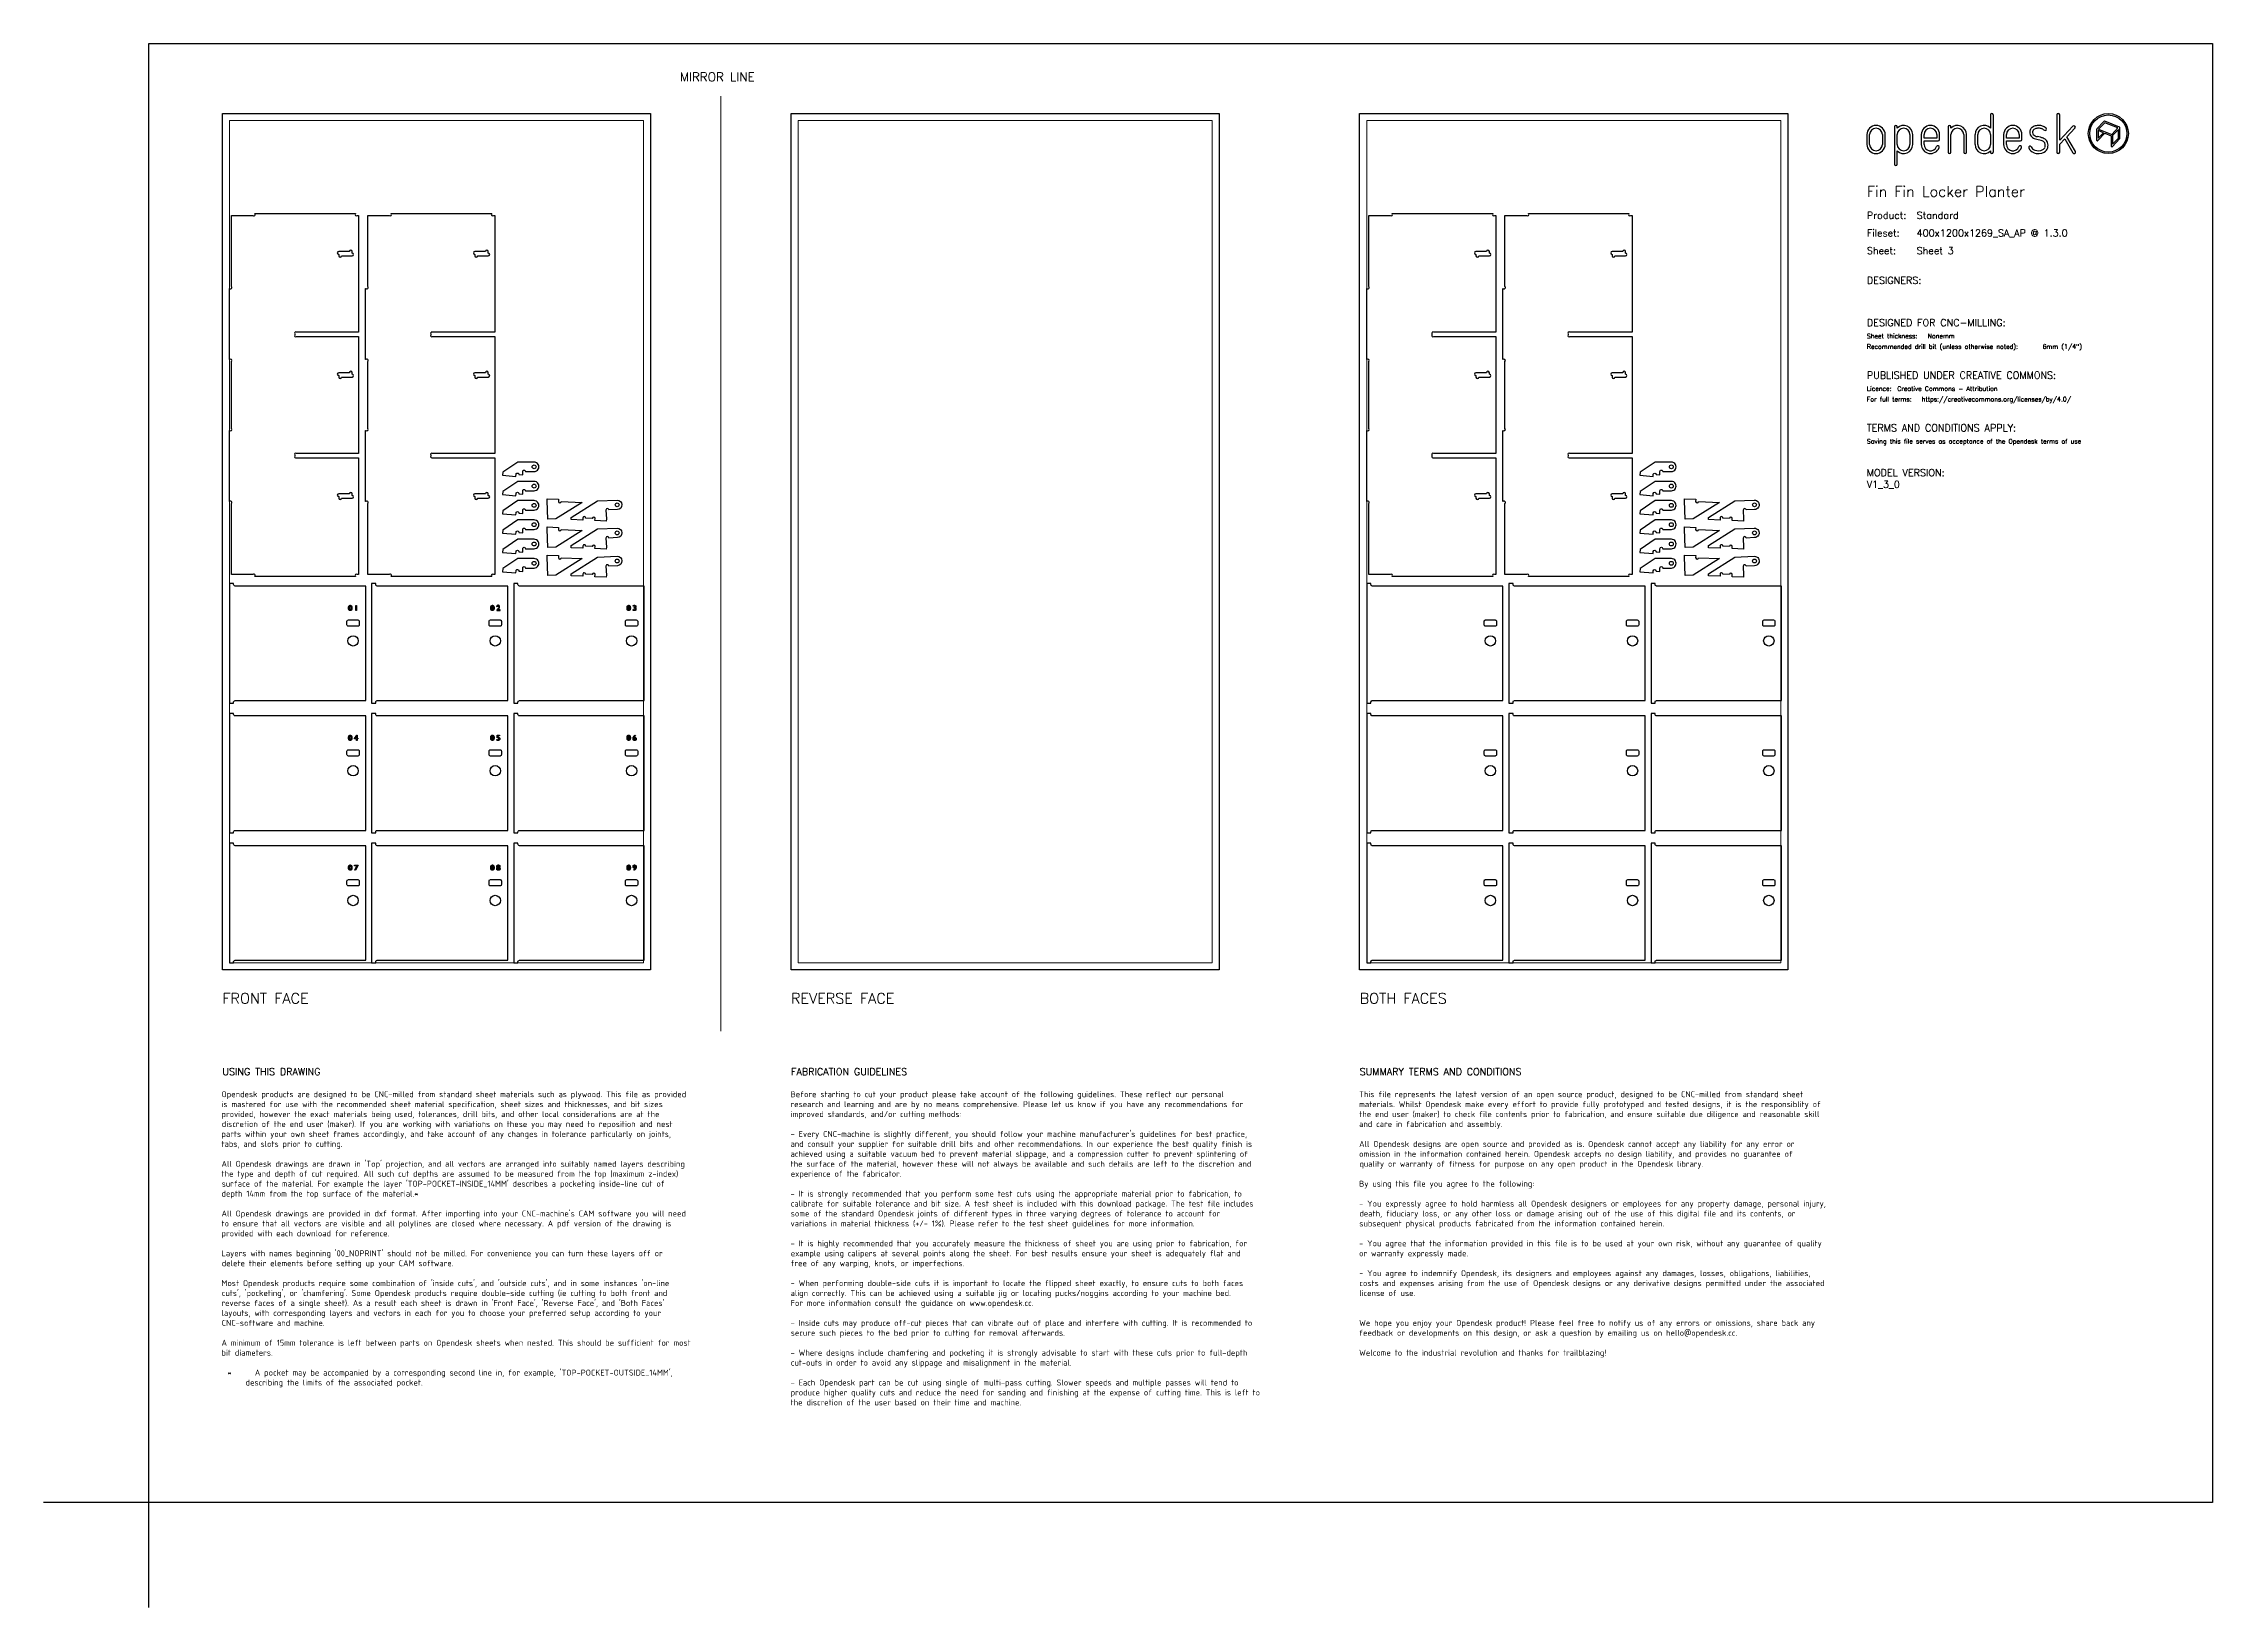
# Model space of a CAD drawing. Header units: millimetres. Extents: x -300 to 5880, y -300 to 4158.
import ezdxf
from ezdxf.enums import TextEntityAlignment as Align

# ---------------------------------------------------------------- set-up
doc = ezdxf.new("R2010")
doc.units = ezdxf.units.MM
doc.layers.add('00-NOPRINT_TEXT', color=7, linetype='Continuous', lineweight=25)
doc.layers.add('00_NOPRINT_TOLERANCE', color=7, linetype='Continuous', lineweight=5)
doc.layers.add('2MM_POCKET_1MM_CUTTER', color=4, linetype='Continuous')
for name, color, linetype, lineweight, true_color in [('BOARD_$TH-NOMINAL', 3, 'Continuous', 30, 0x00ff00), ('TOP-CUT-INSIDE_12.000MM', 3, 'Continuous', 25, 0x00ff04), ('TOP-CUT-OUTSIDE_12.000MM', 60, 'Continuous', 25, 0xa0ff00), ('TOP-HOLE-11.002MM-DIAM_12.000MM', 5, 'Continuous', 25, 0x000dff), ('TOP-POCKET-INSIDE_6.000MM', 6, 'Continuous', 25, 0xff00e0)]:
    doc.layers.add(name, color=color, linetype=linetype, lineweight=lineweight, true_color=true_color)
doc.styles.add('OD-ISOCP-17_221', font='isocp.shx')
doc.styles.add('OD-ISOCP-17_222', font='isocp.shx')
doc.styles.add('OD-ISOCP-17_223', font='isocp.shx')
doc.styles.add('OD-ISOCP-17_224', font='isocp.shx')
doc.styles.add('OD-ISOCP-17_225', font='isocp.shx')
doc.styles.add('OD-ISOCP-17_226', font='isocp.shx')
doc.styles.add('OD-ISOCP-17_227', font='isocp.shx')
doc.styles.add('OD-ISOCP-17_228', font='isocp.shx')
doc.styles.add('OD-ISOCP-17_229', font='isocp.shx')
doc.styles.add('OD-ISOCP-17_230', font='isocp.shx')
doc.styles.add('OD-ISOCP-17_231', font='isocp.shx')
doc.styles.add('OD-ISOCP-17_232', font='isocp.shx')
doc.styles.add('OD-ISOCP-17_233', font='isocp.shx')
doc.styles.add('OD-ISOCP-17_234', font='isocp.shx')
doc.styles.add('OD-ISOCP-17_235', font='isocp.shx')
doc.styles.add('OD-ISOCP-17_236', font='isocp.shx')
doc.styles.add('OD-ISOCP-17_237', font='isocp.shx')
doc.styles.add('OD-ISOCP-17_238', font='isocp.shx')
doc.styles.add('OD-ISOCP-17_239', font='isocp.shx')
doc.styles.add('OD-ISOCP-17_240', font='isocp.shx')
doc.styles.add('OD-ISOCP-17_241', font='isocp.shx')
doc.styles.add('OD-ISOCP-17_242', font='isocp.shx')
doc.styles.add('OD-ISOCP-17_243', font='isocp.shx')
doc.styles.add('OD-ISOCP-17_244', font='isocp.shx')
doc.styles.add('OD-ISOCP-17_245', font='isocp.shx')
doc.styles.add('OD-ISOCP-17_246', font='isocp.shx')
doc.styles.add('OD-ISOCP-17_247', font='isocp.shx')
doc.styles.add('OD-ISOCP-17_248', font='isocp.shx')
doc.styles.add('OD-ISOCP-17_249', font='isocp.shx')
doc.styles.add('OD-ISOCP-17_250', font='isocp.shx')
doc.styles.add('OD-ISOCP-17_251', font='isocp.shx')
doc.styles.add('OD-ISOCP-17_252', font='isocp.shx')
doc.styles.add('OD-ISOCP-17_253', font='isocp.shx')
doc.styles.add('OD-ISOCP-17_254', font='isocp.shx')
doc.styles.add('OD-ISOCP-17_255', font='isocp.shx')
doc.styles.add('OD-ISOCP-17_256', font='isocp.shx')
doc.styles.add('OD-ISOCP-17_257', font='isocp.shx')
doc.styles.add('OD-ISOCP-17_258', font='isocp.shx')
doc.styles.add('OD-ISOCP-17_259', font='isocp.shx')
doc.styles.add('OD-ISOCP-17_260', font='isocp.shx')
doc.styles.add('OD-ISOCP-17_261', font='isocp.shx')
doc.styles.add('OD-ISOCP-17_262', font='isocp.shx')
doc.styles.add('OD-ISOCP-17_263', font='isocp.shx')
doc.styles.add('OD-ISOCP-17_264', font='isocp.shx')
doc.styles.add('OD-ISOCP-17_265', font='isocp.shx')
doc.styles.add('OD-ISOCP-17_266', font='isocp.shx')
doc.styles.add('OD-ISOCP-17_267', font='isocp.shx')
doc.styles.add('OD-ISOCP-17_268', font='isocp.shx')
doc.styles.add('OD-ISOCP-17_269', font='isocp.shx')
doc.styles.add('OD-ISOCP-17_270', font='isocp.shx')
doc.styles.add('OD-ISOCP-17_271', font='isocp.shx')
doc.styles.add('OD-ISOCP-17_272', font='isocp.shx')
doc.styles.add('OD-ISOCP-17_273', font='isocp.shx')
doc.styles.add('OD-ISOCP-17_274', font='isocp.shx')
doc.styles.add('OD-ISOCP-17_275', font='isocp.shx')
doc.styles.add('OD-ISOCP-17_276', font='isocp.shx')
doc.styles.add('OD-ISOCP-17_277', font='isocp.shx')
doc.styles.add('OD-ISOCP-17_278', font='isocp.shx')
doc.styles.add('OD-ISOCP-17_279', font='isocp.shx')
doc.styles.add('OD-ISOCP-17_280', font='isocp.shx')
doc.styles.add('OD-ISOCP-17_281', font='isocp.shx')
doc.styles.add('OD-ISOCP-17_282', font='isocp.shx')
doc.styles.add('OD-ISOCP-17_283', font='isocp.shx')
doc.styles.add('OD-ISOCP-17_284', font='isocp.shx')
doc.styles.add('OD-ISOCP-17_285', font='isocp.shx')
doc.styles.add('OD-ISOCP-17_286', font='isocp.shx')
doc.styles.add('OD-ISOCP-17_287', font='isocp.shx')
doc.styles.add('OD-ISOCP-17_288', font='isocp.shx')
doc.styles.add('OD-SIMPLEX-13_86', font='simplex.shx')
doc.styles.add('OD-SIMPLEX-20_82', font='simplex.shx')
doc.styles.add('OD-SIMPLEX-20_86', font='simplex.shx')
doc.styles.add('OD-SIMPLEX-20_87', font='simplex.shx')
doc.styles.add('OD-SIMPLEX-20_88', font='simplex.shx')
doc.styles.add('OD-SIMPLEX-25_89', font='simplex.shx')
doc.styles.add('OD-SIMPLEX-30_83', font='simplex.shx')
doc.styles.add('OD-SIMPLEX-30_87', font='simplex.shx')
doc.styles.add('OD-SIMPLEX-30_88', font='simplex.shx')
doc.styles.add('OD-SIMPLEX-30_89', font='simplex.shx')

# ---------------------------------------------------------------- blocks, each defined once
blk = doc.blocks.new('Borders Opendesk_7')
at = {"layer": '00-NOPRINT_TEXT'}
for p, q in [((0, 4158), (5880, 4158)), ((0, 0), (0, 4158)), ((5880, 4158), (5880, 0)), ((4895, 3898), (4895, 3870.1)), ((4902.9, 3870.1), (4902.9, 3898)), ((4939.3, 3898), (4939.3, 3870.1)), ((4947.3, 3870.1), (4947.3, 3898)), ((4973.4, 3920.1), (4973.4, 3814.1)), ((4981.3, 3916.7), (4981.3, 3920.1)), ((4981.3, 3870.1), (4981.3, 3898)), ((5017.7, 3898), (5017.7, 3870.1)), ((5025.6, 3870.1), (5025.6, 3898)), ((5050, 3898), (5050, 3870.1)), ((5058, 3888.1), (5058, 3898)), ((5094.4, 3898), (5094.4, 3888.1)), ((5102.3, 3884.1), (5102.3, 3898)), ((5126.6, 3920.1), (5126.6, 3848)), ((5134.5, 3916.7), (5134.5, 3920.1)), ((5134.5, 3848), (5134.5, 3898)), ((5170.9, 3898), (5170.9, 3848)), ((5178.9, 3848), (5178.9, 3898)), ((5203, 3898), (5203, 3870.1)), ((5211, 3870.1), (5211, 3898)), ((5247.4, 3954), (5247.4, 3916.7)), ((5247.4, 3898), (5247.4, 3870.1)), ((5255.3, 3848), (5255.3, 3954)), ((5284.6, 3898), (5284.6, 3870.1)), ((5292.6, 3888.1), (5292.6, 3898)), ((5329, 3898), (5329, 3888.1)), ((5336.9, 3884.1), (5336.9, 3898)), ((5436.4, 3954), (5436.4, 3848)), ((5444.4, 3881.9), (5444.4, 3954)), ((5482.1, 3922), (5444.4, 3881.9)), ((5464.8, 3892.1), (5487.9, 3916.6)), ((5549.5, 3912.6), (5549.5, 3882.2)), ((5570.5, 3935.8), (5550.1, 3914)), ((5553.1, 3880.8), (5572.9, 3901.9)), ((5553.7, 3909.6), (5553.7, 3887.4)), ((5568.8, 3903.5), (5553.7, 3909.6)), ((5553.7, 3887.4), (5568.8, 3903.5)), ((5572.6, 3931.9), (5555.2, 3913.4)), ((5555.2, 3913.4), (5592.6, 3898.3)), ((5610, 3916.9), (5572.6, 3931.9)), ((5614.4, 3919.6), (5572.8, 3936.3)), ((5572.9, 3901.9), (5591.1, 3894.5)), ((5591.1, 3894.5), (5591.1, 3865.5)), ((5592.6, 3898.3), (5610, 3916.9)), ((5611.5, 3912.4), (5595.2, 3895.1)), ((5595.2, 3895.1), (5595.2, 3870.7)), ((5611.5, 3888.1), (5611.5, 3912.4)), ((5615.7, 3887.3), (5615.7, 3917.6)), ((4981.3, 3814.1), (4981.3, 3851.4)), ((5094.4, 3888.1), (5058, 3888.1)), ((5058, 3870.1), (5058, 3880.1)), ((5058, 3880.1), (5098.3, 3880.1)), ((5247.4, 3851.4), (5247.4, 3848)), ((5329, 3888.1), (5292.6, 3888.1)), ((5292.6, 3870.1), (5292.6, 3880.1)), ((5292.6, 3880.1), (5332.9, 3880.1)), ((5444.4, 3870.4), (5459.1, 3886)), ((5444.4, 3848), (5444.4, 3870.4)), ((5459.1, 3886), (5482.1, 3846)), ((5489, 3850), (5464.8, 3892.1)), ((5594.7, 3864.1), (5615.1, 3885.8)), ((5595.2, 3870.7), (5611.5, 3888.1)), ((0, 0), (-300, 0)), ((0, -300), (0, 0)), ((5880, 0), (0, 0))]:
    blk.add_line(p, q, dxfattribs=at)
for radius in [57, 52.9]:
    blk.add_circle((5582.9, 3901), radius, dxfattribs=at)
for centre, radius, start, end in [((5251.3, 3954), 3.97, 0, 180), ((5440.4, 3954), 3.97, 0, 180), ((4921.1, 3898), 26.1, 0, 180), ((4921.1, 3898), 18.2, 0, 180), ((4977.3, 3920.1), 3.97, 0, 180), ((4999.5, 3898), 26.1, 0, 134.13157), ((4999.5, 3898), 18.2, 0, 180), ((5076.2, 3898), 26.1, 0, 180), ((5076.2, 3898), 18.2, 0, 180), ((5130.6, 3920.1), 3.97, 0, 180), ((5152.7, 3898), 26.1, 0, 134.13157), ((5152.7, 3898), 18.2, 0, 180), ((5229.2, 3898), 26.1, 45.86843, 180), ((5229.2, 3898), 18.2, 0, 180), ((5310.8, 3898), 26.1, 0, 180), ((5310.8, 3898), 18.2, 0, 180), ((5377.2, 3904.5), 18.3, 167.09639, 235.84532), ((5375.9, 3904.8), 16.9, 150.51394, 167.04891), ((5377.5, 3903.4), 19, 138.98821, 149.26699), ((5377.5, 3903.4), 19, 127.9168, 138.98821), ((5380.5, 3899.5), 24, 111.70118, 127.9168), ((5377.2, 3904.5), 10.3, 167.96032, 235.86134), ((5375.9, 3904.8), 8.99, 151.05191, 168.02381), ((5377.5, 3903.4), 11.1, 138.98821, 148.80915), ((5377.5, 3903.4), 11.1, 127.9168, 138.98821), ((5380.5, 3899.5), 16, 111.70118, 127.9168), ((5382, 3911.6), 18.9, 235.85111, 248.09121), ((5383.5, 3891.9), 32.1, 90, 111.70118), ((5383.5, 3891.9), 24.2, 90, 111.70118), ((5388.7, 3928.4), 37, 248.09121, 257.53847), ((5383.5, 3878.8), 45.3, 80.71035, 90), ((5383.5, 3878.8), 37.3, 80.71035, 90), ((5385.9, 3893.2), 22.7, 71.50348, 80.71035), ((5385.9, 3893.2), 30.7, 71.50348, 80.71035), ((5387.1, 3896.7), 19, 61.03556, 71.50348), ((5387.1, 3896.7), 26.9, 61.03556, 71.50348), ((5387.1, 3896.7), 19, 46.7983, 61.03556), ((5387.1, 3896.7), 26.9, 46.7983, 61.03556), ((5402.8, 3913.5), 3.97, 226.7983, 46.7983), ((5485, 3919.3), 3.97, 316.71352, 136.71352), ((5551.6, 3912.6), 2.06, 136.76961, 180), ((5572, 3934.4), 2.06, 68.07144, 136.76961), ((5613.6, 3917.6), 2.06, 0, 68.07144), ((4921.1, 3870.1), 26.1, 180, 0), ((4921.1, 3870.1), 18.2, 180, 0), ((4999.5, 3870.1), 18.2, 180, 0), ((4999.5, 3870.1), 26.1, 225.86843, 0), ((5076.2, 3870.1), 26.1, 180, 340.02575), ((5076.2, 3870.1), 18.2, 180, 340.02575), ((5097, 3862.6), 3.97, 340.02575, 160.02575), ((5098.3, 3884.1), 3.97, 270, 0), ((5130.6, 3848), 3.97, 180, 0), ((5174.9, 3848), 3.97, 180, 0), ((5229.2, 3870.1), 26.1, 180, 314.13157), ((5229.2, 3870.1), 18.2, 180, 0), ((5251.3, 3848), 3.97, 180, 0), ((5310.8, 3870.1), 26.1, 180, 340.02575), ((5310.8, 3870.1), 18.2, 180, 340.02575), ((5331.6, 3862.6), 3.97, 340.02575, 160.02575), ((5332.9, 3884.1), 3.97, 270, 0), ((5359.7, 3861.7), 3.97, 24.78597, 204.78597), ((5380.2, 3871.2), 26.6, 204.78597, 247.9544), ((5380.2, 3871.2), 18.7, 204.78597, 247.9544), ((5382, 3911.6), 26.9, 235.85111, 248.09121), ((5383.5, 3879.3), 35.4, 247.9544, 298.20261), ((5388.7, 3928.4), 44.9, 248.09121, 257.53847), ((5383.5, 3879.3), 27.4, 247.9544, 298.20261), ((5300, 3526.6), 366.5, 76.19474, 77.53847), ((5300, 3526.6), 374.5, 76.19474, 77.53847), ((5372.7, 3822.5), 61.9, 69.1442, 76.19474), ((5372.7, 3822.5), 69.8, 69.1442, 76.19474), ((5389.5, 3866.6), 14.6, 38.92909, 69.1442), ((5390.6, 3866.1), 12.5, 298.20261, 343.80333), ((5389.5, 3866.6), 22.5, 38.92909, 69.1442), ((5390.6, 3866.1), 20.4, 298.20261, 343.80333), ((5393.9, 3870.2), 8.99, 17.58344, 38.92909), ((5385.6, 3867.6), 17.6, 343.80333, 17.58344), ((5393.9, 3870.2), 16.9, 17.58344, 38.92909), ((5385.6, 3867.6), 25.5, 343.80333, 17.58344), ((5440.4, 3848), 3.97, 180, 0), ((5485.5, 3848), 3.97, 209.84173, 29.84173), ((5551.6, 3882.2), 2.06, 180, 316.76961), ((5593.2, 3865.5), 2.06, 180, 316.76961), ((5613.6, 3887.3), 2.06, 316.76961, 0), ((4977.3, 3814.1), 3.97, 180, 0)]:
    blk.add_arc(centre, radius, start, end, dxfattribs=at)
at = {"layer": '00_NOPRINT_TOLERANCE', "ltscale": 0.379202}
for p, q in [((210, 3958), (1430, 3958)), ((210, 1518), (210, 3958)), ((1430, 3958), (1430, 1518)), ((1830, 3958), (3050, 3958)), ((1830, 1518), (1830, 3958)), ((3050, 3958), (3050, 1518)), ((3450, 3958), (4670, 3958)), ((3450, 1518), (3450, 3958)), ((4670, 3958), (4670, 1518)), ((1430, 1518), (210, 1518)), ((3050, 1518), (1830, 1518)), ((4670, 1518), (3450, 1518))]:
    blk.add_line(p, q, dxfattribs=at)
at = {"layer": '00_NOPRINT_TOLERANCE', "ltscale": 0.379043}
blk.add_line((1630, 1343.2), (1630, 4008), dxfattribs=at)
at = {"layer": '00_NOPRINT_TOLERANCE', "ltscale": 0.380876}
for p, q in [((230, 3938), (1410, 3938)), ((1850, 3938), (3030, 3938)), ((3470, 3938), (4650, 3938)), ((1410, 1538), (230, 1538)), ((3030, 1538), (1850, 1538)), ((4650, 1538), (3470, 1538))]:
    blk.add_line(p, q, dxfattribs=at)
at = {"layer": '00_NOPRINT_TOLERANCE', "ltscale": 0.380023}
for p, q in [((230, 1538), (230, 3938)), ((1410, 3938), (1410, 1538)), ((1850, 1538), (1850, 3938)), ((3030, 3938), (3030, 1538)), ((3470, 1538), (3470, 3938)), ((4650, 3938), (4650, 1538))]:
    blk.add_line(p, q, dxfattribs=at)
at = {"layer": 'BOARD_$TH-NOMINAL'}
for p, q in [((210, 3958), (1430, 3958)), ((210, 1518), (210, 3958)), ((1430, 3958), (1430, 1518)), ((1830, 3958), (3050, 3958)), ((1830, 1518), (1830, 3958)), ((3050, 3958), (3050, 1518)), ((3450, 3958), (4670, 3958)), ((3450, 1518), (3450, 3958)), ((4670, 3958), (4670, 1518)), ((1430, 1518), (210, 1518)), ((3050, 1518), (1830, 1518)), ((4670, 1518), (3450, 1518))]:
    blk.add_line(p, q, dxfattribs=at)
at = {"layer": '00-NOPRINT_TEXT'}
for s, height, style, p in [('MIRROR LINE', 25, 'OD-SIMPLEX-25_89', (1513.3, 4049.9)), ('Fin Fin Locker Planter', 30, 'OD-SIMPLEX-30_83', (4895, 3720.9)), ('Product:', 20, 'OD-SIMPLEX-20_82', (4895, 3657.9)), ('Standard', 20, 'OD-SIMPLEX-20_82', (5036.9, 3657.9)), ('Fileset:', 20, 'OD-SIMPLEX-20_82', (4895, 3607.7)), ('400x1200x1269_SA_AP @ 1.3.0', 20, 'OD-SIMPLEX-20_82', (5036.9, 3607.6)), ('Sheet:', 20, 'OD-SIMPLEX-20_82', (4895, 3557.4)), ('Sheet 3', 20, 'OD-SIMPLEX-20_82', (5036.9, 3557.5)), ('DESIGNERS:', 20, 'OD-SIMPLEX-20_82', (4895, 3472.4)), ('DESIGNED FOR CNC-MILLING:', 20, 'OD-SIMPLEX-20_82', (4895, 3352.4)), ('Sheet thickness:', 13, 'OD-SIMPLEX-13_86', (4895, 3317.4)), ('Recommended drill bit (unless otherwise noted):', 13, 'OD-SIMPLEX-13_86', (4895, 3287.4)), ('Nonemm', 13, 'OD-SIMPLEX-13_86', (5068.3, 3317.4)), ('6mm (1/4")', 13, 'OD-SIMPLEX-13_86', (5395.5, 3287.4)), ('PUBLISHED UNDER CREATIVE COMMONS:', 20, 'OD-SIMPLEX-20_82', (4895, 3202.4)), ('Licence:', 13, 'OD-SIMPLEX-13_86', (4895, 3167.4)), ('Creative Commons - Attribution', 13, 'OD-SIMPLEX-13_86', (4981.5, 3167.4)), ('https://creativecommons.org/licenses/by/4.0/', 13, 'OD-SIMPLEX-13_86', (5051.1, 3137.4)), ('For full terms:', 13, 'OD-SIMPLEX-13_86', (4895, 3137.4)), ('TERMS AND CONDITIONS APPLY:', 20, 'OD-SIMPLEX-20_82', (4895, 3052.3)), ('Saving this file serves as acceptance of the Opendesk terms of use ', 13, 'OD-SIMPLEX-13_86', (4895, 3017.3))]:
    blk.add_text(s, height=height, dxfattribs=dict(at, style=style)).set_placement(p)
at = {"layer": '00-NOPRINT_TEXT', "color": 7}
for s, height, style, p in [('FRONT FACE', 30, 'OD-SIMPLEX-30_89', (210, 1451.3)), ('REVERSE FACE', 30, 'OD-SIMPLEX-30_88', (1830, 1451.3)), ('BOTH FACES', 30, 'OD-SIMPLEX-30_87', (3450, 1451.3)), ('USING THIS DRAWING', 20, 'OD-SIMPLEX-20_88', (210, 1237.4)), ('FABRICATION GUIDELINES', 20, 'OD-SIMPLEX-20_87', (1830, 1237.4)), ('SUMMARY TERMS AND CONDITIONS', 20, 'OD-SIMPLEX-20_86', (3450, 1237.4))]:
    blk.add_text(s, height=height, dxfattribs=dict(at, style=style)).set_placement(p, align=Align.TOP_LEFT)
for s, style, p in [('Opendesk products are designed to be CNC-milled from standard sheet materials such as plywood. This file as provided', 'OD-ISOCP-17_265', (207.4, 1154.7)), ('is mastered for use with the recommended sheet material specification, sheet sizes and thicknesses, and bit sizes', 'OD-ISOCP-17_266', (207.4, 1126.3)), ('provided, however the exact materials being used, tolerances, drill bits, and other local considerations are at the', 'OD-ISOCP-17_267', (207.4, 1098)), ('research and learning and are by no means comprehensive. Please let us know if you have any recommendations for', 'OD-ISOCP-17_241', (1828.7, 1126.3)), ('Before starting to cut your product please take account of the following guidelines. These reflect our personal', 'OD-ISOCP-17_240', (1828.7, 1154.7)), ('improved standards, and/or cutting methods:', 'OD-ISOCP-17_242', (1828.7, 1098)), ('the end user (maker) to check file contents prior to fabrication, and ensure suitable due diligence and reasonable skill', 'OD-ISOCP-17_223', (3448.5, 1098)), ('This file represents the latest version of an open source product, designed to be CNC-milled from standard sheet', 'OD-ISOCP-17_221', (3448.5, 1154.7)), ('materials. Whilst Opendesk make every effort to provide fully prototyped and tested designs, it is the responsiblity of', 'OD-ISOCP-17_222', (3448.5, 1126.3)), ('parts within your own sheet frames accordingly, and take account of any changes in tolerance particularly on joints,', 'OD-ISOCP-17_269', (207.4, 1041.3)), ('discretion of the end user (maker). If you are working with variations on these you may need to reposition and nest', 'OD-ISOCP-17_268', (208.1, 1069.7)), ("- Every CNC-machine is slightly different, you should follow your machine manufacturer's guidelines for best practice,", 'OD-ISOCP-17_243', (1828.7, 1041.3)), ('and care in fabrication and assembly.', 'OD-ISOCP-17_224', (3448.5, 1069.7)), ('tabs, and slots prior to cutting.', 'OD-ISOCP-17_270', (207.4, 1013)), ('and consult your supplier for suitable drill bits and other recommendations. In our experience the best quality finish is', 'OD-ISOCP-17_244', (1828.7, 1013)), ('achieved using a suitable vacuum bed to prevent material slippage, and a compression cutter to prevent splintering of', 'OD-ISOCP-17_245', (1828.7, 984.7)), ('All Opendesk designs are open source and provided as is. Opendesk cannot accept any liability for any error or', 'OD-ISOCP-17_225', (3448.5, 1013)), ('omission in the information contained herein. Opendesk accepts no design liability, and provides no guarantee of', 'OD-ISOCP-17_226', (3448.5, 984.7)), ('the type and depth of cut required. All such cut depths are assumed to be measured from the top (maximum z-index)', 'OD-ISOCP-17_272', (207.4, 928)), ("All Opendesk drawings are drawn in 'Top' projection, and all vectors are arranged into suitably named layers describing", 'OD-ISOCP-17_271', (207.4, 956.3)), ('the surface of the material, however these will not always be available and such details are left to the discretion and', 'OD-ISOCP-17_246', (1828.7, 956.3)), ('experience of the fabricator.', 'OD-ISOCP-17_247', (1829.2, 928)), ('quality or warranty of fitness for purpose on any open product in the Opendesk library.', 'OD-ISOCP-17_227', (3449.1, 956.3)), ('depth 14mm from the top surface of the material.*', 'OD-ISOCP-17_274', (207.4, 871.3)), ("surface of the material. For example the layer 'TOP-POCKET-INSIDE_14MM' describes a pocketing inside-line cut of", 'OD-ISOCP-17_273', (208, 899.7)), ('- It is strongly recommended that you perform some test cuts using the appropriate material prior to fabrication, to', 'OD-ISOCP-17_248', (1828.7, 871.3)), ('By using this file you agree to the following:', 'OD-ISOCP-17_228', (3448.5, 899.7)), ('to ensure that all vectors are visible and all polylines are closed where necessary. A pdf version of the drawing is', 'OD-ISOCP-17_276', (207.4, 786.3)), ("All Opendesk drawings are provided in dxf format. After importing into your CNC-machine's CAM software you will need", 'OD-ISOCP-17_275', (207.4, 814.7)), ('variations in material thickness (+/- 1%). Please refer to the test sheet guidelines for more information.', 'OD-ISOCP-17_251', (1828.7, 786.3)), ('some of the standard Opendesk joints of different types in three varying degrees of tolerance to account for', 'OD-ISOCP-17_250', (1829.2, 814.7)), ('calibrate for suitable tolerance and bit size. A test sheet is included with this download package. The test file includes', 'OD-ISOCP-17_249', (1829.3, 843)), ('- You expressly agree to hold harmless all Opendesk designers or employees for any property damage, personal injury,', 'OD-ISOCP-17_229', (3448.5, 843)), ('subsequent physical products fabricated from the information contained herein.', 'OD-ISOCP-17_231', (3449, 786.3)), ('death, fiduciary loss, or any other loss or damage arising out of the use of this digital file and its contents, or', 'OD-ISOCP-17_230', (3449.1, 814.7)), ('provided with each download for reference.', 'OD-ISOCP-17_277', (207.4, 758)), ('- It is highly recommended that you accurately measure the thickness of sheet you are using prior to fabrication, for', 'OD-ISOCP-17_252', (1828.7, 729.7)), ('- You agree that the information provided in this file is to be used at your own risk, without any guarantee of quality', 'OD-ISOCP-17_232', (3448.5, 729.7)), ("Layers with names beginning '00_NOPRINT' should not be milled. For convenience you can turn these layers off or", 'OD-ISOCP-17_278', (207.4, 701.3)), ('delete their elements before setting up your CAM software.', 'OD-ISOCP-17_279', (208.1, 673)), ('free of any warping, knots, or imperfections.', 'OD-ISOCP-17_254', (1828.7, 673)), ('example using calipers at several points along the sheet. For best results ensure your sheet is adequately flat and', 'OD-ISOCP-17_253', (1829.2, 701.3)), ('or warranty expressly made.', 'OD-ISOCP-17_233', (3448.5, 701.3)), ("Most Opendesk products require some combination of 'inside cuts', and 'outside cuts', and in some instances 'on-line", 'OD-ISOCP-17_280', (207.4, 616.3)), ('- When performing double-side cuts it is important to locate the flipped sheet exactly, to ensure cuts to both faces', 'OD-ISOCP-17_255', (1828.7, 616.3)), ('- You agree to indemnify Opendesk, its designers and employees against any damages, losses, obligations, liabilities,', 'OD-ISOCP-17_234', (3448.5, 644.7)), ('costs and expenses arising from the use of Opendesk designs or any derivative designs permitted under the associated', 'OD-ISOCP-17_235', (3449.1, 616.3)), ("reverse faces of a single sheet). As a result each sheet is drawn in 'Front Face', 'Reverse Face', and 'Both Faces'", 'OD-ISOCP-17_282', (207.4, 559.7)), ("cuts', 'pocketing', or 'chamfering'. Some Opendesk products require double-side cutting (ie cutting to both front and", 'OD-ISOCP-17_281', (208.1, 588)), ('align correctly. This can be achieved using a suitable jig or locating pucks/noggins according to your machine bed.', 'OD-ISOCP-17_256', (1828.7, 588)), ('For more information consult the guidance on www.opendesk.cc.', 'OD-ISOCP-17_257', (1828.7, 559.7)), ('license of use.', 'OD-ISOCP-17_236', (3448.8, 588)), ('layouts, with corresponding layers and vectors in each for you to choose your preferred setup according to your', 'OD-ISOCP-17_283', (207.8, 531.3)), ('CNC-software and machine.', 'OD-ISOCP-17_284', (208.2, 503)), ('- Inside cuts may produce off-cut pieces that can vibrate out of place and interfere with cutting. It is recommended to', 'OD-ISOCP-17_258', (1828.7, 503)), ('We hope you enjoy your Opendesk product! Please feel free to notify us of any errors or omissions, share back any', 'OD-ISOCP-17_237', (3448.5, 503)), ('A minimum of 15mm tolerance is left between parts on Opendesk sheets when nested. This should be sufficient for most', 'OD-ISOCP-17_285', (207.4, 446.3)), ('bit diameters.', 'OD-ISOCP-17_286', (207.4, 418)), ('- Where designs include chamfering and pocketing it is strongly advisable to start with these cuts prior to full-depth', 'OD-ISOCP-17_260', (1828.7, 418)), ('secure such pieces to the bed prior to cutting for removal afterwards.', 'OD-ISOCP-17_259', (1829.2, 474.7)), ('Welcome to the industrial revolution and thanks for trailblazing!', 'OD-ISOCP-17_239', (3448.5, 418)), ('feedback or developments on this design, or ask a question by emailing us on hello@opendesk.cc.', 'OD-ISOCP-17_238', (3448.5, 474.7)), ("*      A pocket may be accompanied by a corresponding second line in, for example, 'TOP-POCKET-OUTSIDE_14MM',", 'OD-ISOCP-17_287', (224.4, 361.3)), ('cut-outs in order to avoid any slippage and misalignment in the material.', 'OD-ISOCP-17_261', (1829.3, 389.7)), ('describing the limits of the associated pocket.', 'OD-ISOCP-17_288', (276.1, 333)), ('- Each Opendesk part can be cut using single of multi-pass cutting. Slower speeds and multiple passes will tend to', 'OD-ISOCP-17_262', (1828.7, 333)), ('produce higher quality cuts and reduce the need for sanding and finishing at the expense of cutting time. This is left to', 'OD-ISOCP-17_263', (1828.7, 304.7)), ('the discretion of the user based on their time and machine.', 'OD-ISOCP-17_264', (1828.7, 276.3))]:
    blk.add_text(s, height=17, dxfattribs=dict(at, style=style)).set_placement(p)

msp = doc.modelspace()

# ---------------------------------------------------------------- linework, layer by layer
at = {"layer": '2MM_POCKET_1MM_CUTTER'}
for points in [[(574.2, 2556.6), (574.4, 2556.6), (574.5, 2556.5), (574.6, 2556.5), (574.7, 2556.5), (574.7, 2556.5), (574.8, 2556.5), (574.9, 2556.5), (574.9, 2556.5), (575, 2556.5), (575, 2556.5), (575.1, 2556.5), (575.2, 2556.4), (575.2, 2556.4), (575.3, 2556.4), (575.3, 2556.4), (575.4, 2556.4), (575.5, 2556.3), (575.5, 2556.3), (575.6, 2556.3), (575.6, 2556.3), (575.7, 2556.3), (575.7, 2556.2), (575.8, 2556.2), (575.8, 2556.2), (575.9, 2556.1), (576, 2556.1), (576, 2556.1), (576.1, 2556), (576.2, 2555.9), (576.3, 2555.9), (576.4, 2555.8), (576.5, 2555.7), (576.6, 2555.6), (576.7, 2555.5), (576.8, 2555.4), (576.9, 2555.3), (577, 2555.2), (577.1, 2555.1), (577.2, 2555), (577.3, 2554.9), (577.4, 2554.8), (577.5, 2554.7), (577.5, 2554.5), (577.6, 2554.4), (577.7, 2554.3), (577.8, 2554.1), (577.9, 2554), (577.9, 2553.9), (578, 2553.7), (578.1, 2553.6), (578.2, 2553.4), (578.2, 2553.3), (578.3, 2553.1), (578.3, 2553), (578.4, 2552.8), (578.4, 2552.6), (578.5, 2552.5), (578.5, 2552.3), (578.6, 2552.1), (578.6, 2552), (578.7, 2551.6), (578.8, 2551.3), (578.8, 2550.9), (578.9, 2550.5), (578.9, 2550.2), (578.9, 2549.8), (579, 2549.4), (579, 2549), (579, 2548.5), (578.9, 2548.1), (578.9, 2547.7), (578.9, 2547.3), (578.8, 2547), (578.8, 2546.6), (578.7, 2546.2), (578.6, 2545.9), (578.6, 2545.7), (578.5, 2545.5), (578.5, 2545.4), (578.4, 2545.2), (578.4, 2545.1), (578.3, 2544.9), (578.3, 2544.7), (578.2, 2544.6), (578.2, 2544.4), (578.1, 2544.3), (578, 2544.1), (577.9, 2544), (577.9, 2543.9), (577.8, 2543.7), (577.7, 2543.6), (577.6, 2543.4), (577.5, 2543.3), (577.5, 2543.2), (577.4, 2543.1), (577.3, 2542.9), (577.2, 2542.8), (577.1, 2542.7), (577, 2542.6), (576.9, 2542.5), (576.8, 2542.4), (576.7, 2542.3), (576.6, 2542.2), (576.5, 2542.1), (576.4, 2542.1), (576.3, 2542), (576.2, 2541.9), (576.1, 2541.9), (576, 2541.8), (575.9, 2541.7), (575.8, 2541.7), (575.8, 2541.7), (575.7, 2541.6), (575.6, 2541.6), (575.6, 2541.6), (575.5, 2541.6), (575.5, 2541.5), (575.4, 2541.5), (575.4, 2541.5), (575.3, 2541.5), (575.2, 2541.5), (575.2, 2541.5), (575.1, 2541.4), (575.1, 2541.4), (574.9, 2541.4), (574.8, 2541.4), (574.7, 2541.4), (574.6, 2541.3), (574.4, 2541.3), (574.3, 2541.3), (574.2, 2541.3), (574, 2541.3), (573.9, 2541.3), (573.8, 2541.3), (573.6, 2541.4), (573.5, 2541.4), (573.4, 2541.4), (573.3, 2541.4), (573.1, 2541.5), (573, 2541.5), (572.9, 2541.5), (572.8, 2541.5), (572.8, 2541.6), (572.7, 2541.6), (572.7, 2541.6), (572.6, 2541.6), (572.5, 2541.7), (572.5, 2541.7), (572.4, 2541.7), (572.3, 2541.8), (572.2, 2541.8), (572.1, 2541.9), (572, 2542), (571.9, 2542.1), (571.8, 2542.1), (571.7, 2542.2), (571.6, 2542.3), (571.5, 2542.4), (571.4, 2542.5), (571.3, 2542.6), (571.2, 2542.7), (571.1, 2542.8), (571, 2542.9), (570.9, 2543), (570.9, 2543.1), (570.8, 2543.3), (570.7, 2543.4), (570.6, 2543.5), (570.5, 2543.7), (570.5, 2543.8), (570.4, 2543.9), (570.3, 2544.1), (570.2, 2544.2), (570.2, 2544.4), (570.1, 2544.5), (570.1, 2544.7), (570, 2544.8), (569.9, 2545), (569.9, 2545.1), (569.8, 2545.3), (569.8, 2545.5), (569.7, 2545.6), (569.7, 2545.8), (569.6, 2546.2), (569.6, 2546.5), (569.5, 2546.9), (569.5, 2547.3), (569.4, 2547.7), (569.4, 2548.1), (569.4, 2548.5), (569.4, 2548.9), (569.4, 2549.3), (569.4, 2549.7), (569.4, 2550.1), (569.5, 2550.5), (569.5, 2550.9), (569.6, 2551.3), (569.6, 2551.6), (569.7, 2552), (569.8, 2552.2), (569.8, 2552.3), (569.9, 2552.5), (569.9, 2552.7), (570, 2552.8), (570, 2553), (570.1, 2553.1), (570.1, 2553.3), (570.2, 2553.4), (570.3, 2553.6), (570.3, 2553.7), (570.4, 2553.9), (570.5, 2554), (570.6, 2554.2), (570.6, 2554.3), (570.7, 2554.4), (570.8, 2554.6), (570.9, 2554.7), (571, 2554.8), (571.1, 2554.9), (571.2, 2555), (571.3, 2555.2), (571.4, 2555.3), (571.5, 2555.4), (571.6, 2555.5), (571.7, 2555.6), (571.8, 2555.6), (571.9, 2555.7), (572, 2555.8), (572.1, 2555.9), (572.2, 2556), (572.3, 2556), (572.4, 2556.1), (572.5, 2556.1), (572.6, 2556.2), (572.7, 2556.2), (572.7, 2556.3), (572.8, 2556.3), (572.9, 2556.3), (572.9, 2556.3), (573, 2556.3), (573, 2556.4), (573.1, 2556.4), (573.2, 2556.4), (573.2, 2556.4), (573.3, 2556.5), (573.5, 2556.5), (573.6, 2556.5), (573.7, 2556.5), (573.8, 2556.5), (574, 2556.5), (574.1, 2556.6)], [(574.3, 2554.5), (574.2, 2554.5), (574.1, 2554.5), (574.1, 2554.5), (574, 2554.5), (574, 2554.5), (574, 2554.5), (573.9, 2554.5), (573.9, 2554.5), (573.9, 2554.5), (573.8, 2554.5), (573.8, 2554.5), (573.8, 2554.5), (573.7, 2554.5), (573.7, 2554.5), (573.6, 2554.5), (573.6, 2554.4), (573.6, 2554.4), (573.5, 2554.4), (573.5, 2554.4), (573.5, 2554.4), (573.4, 2554.4), (573.4, 2554.4), (573.4, 2554.4), (573.3, 2554.3), (573.3, 2554.3), (573.3, 2554.3), (573.2, 2554.3), (573.2, 2554.3), (573.2, 2554.2), (573.2, 2554.2), (573.1, 2554.2), (573.1, 2554.2), (573.1, 2554.2), (573, 2554.1), (573, 2554.1), (573, 2554.1), (572.9, 2554.1), (572.9, 2554), (572.9, 2554), (572.8, 2553.9), (572.8, 2553.9), (572.7, 2553.8), (572.7, 2553.8), (572.6, 2553.7), (572.6, 2553.6), (572.5, 2553.5), (572.5, 2553.5), (572.4, 2553.4), (572.4, 2553.3), (572.3, 2553.2), (572.3, 2553.1), (572.2, 2553), (572.2, 2552.9), (572.1, 2552.8), (572.1, 2552.7), (572, 2552.6), (572, 2552.5), (572, 2552.4), (571.9, 2552.2), (571.8, 2552), (571.8, 2551.7), (571.7, 2551.5), (571.7, 2551.2), (571.6, 2551), (571.6, 2550.7), (571.6, 2550.4), (571.5, 2550.2), (571.5, 2549.9), (571.5, 2549.6), (571.5, 2549.3), (571.5, 2548.9), (571.5, 2548.6), (571.5, 2548.3), (571.5, 2548), (571.5, 2547.7), (571.6, 2547.4), (571.6, 2547.1), (571.6, 2546.8), (571.7, 2546.6), (571.7, 2546.3), (571.8, 2546.1), (571.8, 2545.8), (571.9, 2545.6), (572, 2545.4), (572, 2545.3), (572, 2545.2), (572.1, 2545.1), (572.1, 2545), (572.2, 2544.9), (572.2, 2544.8), (572.2, 2544.7), (572.3, 2544.6), (572.3, 2544.5), (572.4, 2544.4), (572.4, 2544.4), (572.5, 2544.3), (572.5, 2544.2), (572.6, 2544.1), (572.6, 2544.1), (572.7, 2544), (572.7, 2543.9), (572.8, 2543.9), (572.9, 2543.8), (572.9, 2543.8), (572.9, 2543.8), (572.9, 2543.7), (573, 2543.7), (573, 2543.7), (573, 2543.7), (573.1, 2543.6), (573.1, 2543.6), (573.1, 2543.6), (573.2, 2543.6), (573.2, 2543.6), (573.2, 2543.5), (573.3, 2543.5), (573.3, 2543.5), (573.3, 2543.5), (573.4, 2543.5), (573.4, 2543.4), (573.4, 2543.4), (573.5, 2543.4), (573.5, 2543.4), (573.5, 2543.4), (573.6, 2543.4), (573.6, 2543.4), (573.6, 2543.4), (573.7, 2543.3), (573.7, 2543.3), (573.7, 2543.3), (573.8, 2543.3), (573.8, 2543.3), (573.8, 2543.3), (573.9, 2543.3), (573.9, 2543.3), (574, 2543.3), (574, 2543.3), (574, 2543.3), (574.1, 2543.3), (574.1, 2543.3), (574.1, 2543.3), (574.2, 2543.3), (574.2, 2543.3), (574.3, 2543.3), (574.3, 2543.3), (574.3, 2543.3), (574.4, 2543.3), (574.4, 2543.3), (574.4, 2543.3), (574.5, 2543.3), (574.5, 2543.3), (574.5, 2543.3), (574.6, 2543.3), (574.6, 2543.3), (574.7, 2543.4), (574.7, 2543.4), (574.7, 2543.4), (574.8, 2543.4), (574.8, 2543.4), (574.8, 2543.4), (574.9, 2543.4), (574.9, 2543.4), (574.9, 2543.5), (575, 2543.5), (575, 2543.5), (575, 2543.5), (575.1, 2543.5), (575.1, 2543.6), (575.1, 2543.6), (575.2, 2543.6), (575.2, 2543.6), (575.2, 2543.6), (575.2, 2543.7), (575.3, 2543.7), (575.3, 2543.7), (575.3, 2543.7), (575.4, 2543.8), (575.4, 2543.8), (575.4, 2543.8), (575.5, 2543.9), (575.5, 2543.9), (575.6, 2544), (575.6, 2544.1), (575.7, 2544.1), (575.8, 2544.2), (575.8, 2544.3), (575.9, 2544.4), (575.9, 2544.4), (576, 2544.5), (576, 2544.6), (576, 2544.7), (576.1, 2544.8), (576.1, 2544.9), (576.2, 2545), (576.2, 2545.1), (576.3, 2545.2), (576.3, 2545.3), (576.3, 2545.4), (576.4, 2545.6), (576.5, 2545.8), (576.5, 2546.1), (576.6, 2546.3), (576.6, 2546.6), (576.7, 2546.8), (576.7, 2547.1), (576.7, 2547.4), (576.8, 2547.6), (576.8, 2547.9), (576.8, 2548.2), (576.8, 2548.6), (576.8, 2549.2), (576.8, 2549.5), (576.8, 2549.8), (576.8, 2550.1), (576.7, 2550.4), (576.7, 2550.7), (576.7, 2550.9), (576.6, 2551.2), (576.6, 2551.4), (576.5, 2551.7), (576.5, 2551.9), (576.4, 2552.2), (576.4, 2552.4), (576.3, 2552.6), (576.2, 2552.7), (576.2, 2552.8), (576.2, 2552.9), (576.1, 2553), (576.1, 2553.1), (576, 2553.2), (576, 2553.3), (575.9, 2553.4), (575.9, 2553.4), (575.8, 2553.5), (575.8, 2553.6), (575.7, 2553.7), (575.7, 2553.7), (575.6, 2553.8), (575.6, 2553.9), (575.5, 2553.9), (575.5, 2554), (575.5, 2554), (575.4, 2554), (575.4, 2554.1), (575.4, 2554.1), (575.3, 2554.1), (575.3, 2554.1), (575.3, 2554.2), (575.3, 2554.2), (575.2, 2554.2), (575.2, 2554.2), (575.2, 2554.3), (575.1, 2554.3), (575.1, 2554.3), (575.1, 2554.3), (575, 2554.3), (575, 2554.3), (575, 2554.4), (574.9, 2554.4), (574.9, 2554.4), (574.9, 2554.4), (574.9, 2554.4), (574.8, 2554.4), (574.8, 2554.4), (574.8, 2554.5), (574.7, 2554.5), (574.7, 2554.5), (574.7, 2554.5), (574.6, 2554.5), (574.6, 2554.5), (574.6, 2554.5), (574.5, 2554.5), (574.5, 2554.5), (574.4, 2554.5), (574.4, 2554.5), (574.4, 2554.5), (574.3, 2554.5), (574.3, 2554.5)], [(590.1, 2556.4), (592.2, 2556.4), (592.2, 2541.5), (590.1, 2541.5)], [(979.2, 2556.6), (979.4, 2556.6), (979.5, 2556.5), (979.6, 2556.5), (979.7, 2556.5), (979.7, 2556.5), (979.8, 2556.5), (979.9, 2556.5), (979.9, 2556.5), (980, 2556.5), (980, 2556.5), (980.1, 2556.5), (980.2, 2556.4), (980.2, 2556.4), (980.3, 2556.4), (980.3, 2556.4), (980.4, 2556.4), (980.5, 2556.3), (980.5, 2556.3), (980.6, 2556.3), (980.6, 2556.3), (980.7, 2556.3), (980.7, 2556.2), (980.8, 2556.2), (980.8, 2556.2), (980.9, 2556.1), (981, 2556.1), (981, 2556.1), (981.1, 2556), (981.2, 2555.9), (981.3, 2555.9), (981.4, 2555.8), (981.5, 2555.7), (981.6, 2555.6), (981.7, 2555.5), (981.8, 2555.4), (981.9, 2555.3), (982, 2555.2), (982.1, 2555.1), (982.2, 2555), (982.3, 2554.9), (982.4, 2554.8), (982.5, 2554.7), (982.5, 2554.5), (982.6, 2554.4), (982.7, 2554.3), (982.8, 2554.1), (982.9, 2554), (982.9, 2553.9), (983, 2553.7), (983.1, 2553.6), (983.2, 2553.4), (983.2, 2553.3), (983.3, 2553.1), (983.3, 2553), (983.4, 2552.8), (983.4, 2552.6), (983.5, 2552.5), (983.5, 2552.3), (983.6, 2552.1), (983.6, 2552), (983.7, 2551.6), (983.8, 2551.3), (983.8, 2550.9), (983.9, 2550.5), (983.9, 2550.2), (983.9, 2549.8), (984, 2549.4), (984, 2549), (984, 2548.5), (983.9, 2548.1), (983.9, 2547.7), (983.9, 2547.3), (983.8, 2547), (983.8, 2546.6), (983.7, 2546.2), (983.6, 2545.9), (983.6, 2545.7), (983.5, 2545.5), (983.5, 2545.4), (983.4, 2545.2), (983.4, 2545.1), (983.3, 2544.9), (983.3, 2544.7), (983.2, 2544.6), (983.2, 2544.4), (983.1, 2544.3), (983, 2544.1), (982.9, 2544), (982.9, 2543.9), (982.8, 2543.7), (982.7, 2543.6), (982.6, 2543.4), (982.5, 2543.3), (982.5, 2543.2), (982.4, 2543.1), (982.3, 2542.9), (982.2, 2542.8), (982.1, 2542.7), (982, 2542.6), (981.9, 2542.5), (981.8, 2542.4), (981.7, 2542.3), (981.6, 2542.2), (981.5, 2542.1), (981.4, 2542.1), (981.3, 2542), (981.2, 2541.9), (981.1, 2541.9), (981, 2541.8), (980.9, 2541.7), (980.8, 2541.7), (980.8, 2541.7), (980.7, 2541.6), (980.6, 2541.6), (980.6, 2541.6), (980.5, 2541.6), (980.5, 2541.5), (980.4, 2541.5), (980.4, 2541.5), (980.3, 2541.5), (980.2, 2541.5), (980.2, 2541.5), (980.1, 2541.4), (980.1, 2541.4), (979.9, 2541.4), (979.8, 2541.4), (979.7, 2541.4), (979.6, 2541.3), (979.4, 2541.3), (979.3, 2541.3), (979.2, 2541.3), (979, 2541.3), (978.9, 2541.3), (978.8, 2541.3), (978.6, 2541.4), (978.5, 2541.4), (978.4, 2541.4), (978.3, 2541.4), (978.1, 2541.5), (978, 2541.5), (977.9, 2541.5), (977.8, 2541.5), (977.8, 2541.6), (977.7, 2541.6), (977.7, 2541.6), (977.6, 2541.6), (977.5, 2541.7), (977.5, 2541.7), (977.4, 2541.7), (977.3, 2541.8), (977.2, 2541.8), (977.1, 2541.9), (977, 2542), (976.9, 2542.1), (976.8, 2542.1), (976.7, 2542.2), (976.6, 2542.3), (976.5, 2542.4), (976.4, 2542.5), (976.3, 2542.6), (976.2, 2542.7), (976.1, 2542.8), (976, 2542.9), (975.9, 2543), (975.9, 2543.1), (975.8, 2543.3), (975.7, 2543.4), (975.6, 2543.5), (975.5, 2543.7), (975.5, 2543.8), (975.4, 2543.9), (975.3, 2544.1), (975.2, 2544.2), (975.2, 2544.4), (975.1, 2544.5), (975.1, 2544.7), (975, 2544.8), (974.9, 2545), (974.9, 2545.1), (974.8, 2545.3), (974.8, 2545.5), (974.7, 2545.6), (974.7, 2545.8), (974.6, 2546.2), (974.6, 2546.5), (974.5, 2546.9), (974.5, 2547.3), (974.4, 2547.7), (974.4, 2548.1), (974.4, 2548.5), (974.4, 2548.9), (974.4, 2549.3), (974.4, 2549.7), (974.4, 2550.1), (974.5, 2550.5), (974.5, 2550.9), (974.6, 2551.3), (974.6, 2551.6), (974.7, 2552), (974.8, 2552.2), (974.8, 2552.3), (974.9, 2552.5), (974.9, 2552.7), (975, 2552.8), (975, 2553), (975.1, 2553.1), (975.1, 2553.3), (975.2, 2553.4), (975.3, 2553.6), (975.3, 2553.7), (975.4, 2553.9), (975.5, 2554), (975.6, 2554.2), (975.6, 2554.3), (975.7, 2554.4), (975.8, 2554.6), (975.9, 2554.7), (976, 2554.8), (976.1, 2554.9), (976.2, 2555), (976.3, 2555.2), (976.4, 2555.3), (976.5, 2555.4), (976.6, 2555.5), (976.7, 2555.6), (976.8, 2555.6), (976.9, 2555.7), (977, 2555.8), (977.1, 2555.9), (977.2, 2556), (977.3, 2556), (977.4, 2556.1), (977.5, 2556.1), (977.6, 2556.2), (977.7, 2556.2), (977.7, 2556.3), (977.8, 2556.3), (977.9, 2556.3), (977.9, 2556.3), (978, 2556.3), (978, 2556.4), (978.1, 2556.4), (978.2, 2556.4), (978.2, 2556.4), (978.3, 2556.5), (978.5, 2556.5), (978.6, 2556.5), (978.7, 2556.5), (978.8, 2556.5), (979, 2556.5), (979.1, 2556.6)], [(979.3, 2554.5), (979.2, 2554.5), (979.1, 2554.5), (979.1, 2554.5), (979, 2554.5), (979, 2554.5), (979, 2554.5), (978.9, 2554.5), (978.9, 2554.5), (978.9, 2554.5), (978.8, 2554.5), (978.8, 2554.5), (978.8, 2554.5), (978.7, 2554.5), (978.7, 2554.5), (978.6, 2554.5), (978.6, 2554.4), (978.6, 2554.4), (978.5, 2554.4), (978.5, 2554.4), (978.5, 2554.4), (978.4, 2554.4), (978.4, 2554.4), (978.4, 2554.4), (978.3, 2554.3), (978.3, 2554.3), (978.3, 2554.3), (978.2, 2554.3), (978.2, 2554.3), (978.2, 2554.2), (978.2, 2554.2), (978.1, 2554.2), (978.1, 2554.2), (978.1, 2554.2), (978, 2554.1), (978, 2554.1), (978, 2554.1), (977.9, 2554.1), (977.9, 2554), (977.9, 2554), (977.8, 2553.9), (977.8, 2553.9), (977.7, 2553.8), (977.7, 2553.8), (977.6, 2553.7), (977.6, 2553.6), (977.5, 2553.5), (977.5, 2553.5), (977.4, 2553.4), (977.4, 2553.3), (977.3, 2553.2), (977.3, 2553.1), (977.2, 2553), (977.2, 2552.9), (977.1, 2552.8), (977.1, 2552.7), (977, 2552.6), (977, 2552.5), (977, 2552.4), (976.9, 2552.2), (976.8, 2552), (976.8, 2551.7), (976.7, 2551.5), (976.7, 2551.2), (976.6, 2551), (976.6, 2550.7), (976.6, 2550.4), (976.5, 2550.2), (976.5, 2549.9), (976.5, 2549.6), (976.5, 2549.3), (976.5, 2548.9), (976.5, 2548.6), (976.5, 2548.3), (976.5, 2548), (976.5, 2547.7), (976.6, 2547.4), (976.6, 2547.1), (976.6, 2546.8), (976.7, 2546.6), (976.7, 2546.3), (976.8, 2546.1), (976.8, 2545.8), (976.9, 2545.6), (977, 2545.4), (977, 2545.3), (977, 2545.2), (977.1, 2545.1), (977.1, 2545), (977.2, 2544.9), (977.2, 2544.8), (977.2, 2544.7), (977.3, 2544.6), (977.3, 2544.5), (977.4, 2544.4), (977.4, 2544.4), (977.5, 2544.3), (977.5, 2544.2), (977.6, 2544.1), (977.6, 2544.1), (977.7, 2544), (977.7, 2543.9), (977.8, 2543.9), (977.9, 2543.8), (977.9, 2543.8), (977.9, 2543.8), (977.9, 2543.7), (978, 2543.7), (978, 2543.7), (978, 2543.7), (978.1, 2543.6), (978.1, 2543.6), (978.1, 2543.6), (978.2, 2543.6), (978.2, 2543.6), (978.2, 2543.5), (978.3, 2543.5), (978.3, 2543.5), (978.3, 2543.5), (978.4, 2543.5), (978.4, 2543.4), (978.4, 2543.4), (978.5, 2543.4), (978.5, 2543.4), (978.5, 2543.4), (978.6, 2543.4), (978.6, 2543.4), (978.6, 2543.4), (978.7, 2543.3), (978.7, 2543.3), (978.7, 2543.3), (978.8, 2543.3), (978.8, 2543.3), (978.8, 2543.3), (978.9, 2543.3), (978.9, 2543.3), (979, 2543.3), (979, 2543.3), (979, 2543.3), (979.1, 2543.3), (979.1, 2543.3), (979.1, 2543.3), (979.2, 2543.3), (979.2, 2543.3), (979.3, 2543.3), (979.3, 2543.3), (979.3, 2543.3), (979.4, 2543.3), (979.4, 2543.3), (979.4, 2543.3), (979.5, 2543.3), (979.5, 2543.3), (979.5, 2543.3), (979.6, 2543.3), (979.6, 2543.3), (979.7, 2543.4), (979.7, 2543.4), (979.7, 2543.4), (979.8, 2543.4), (979.8, 2543.4), (979.8, 2543.4), (979.9, 2543.4), (979.9, 2543.4), (979.9, 2543.5), (980, 2543.5), (980, 2543.5), (980, 2543.5), (980.1, 2543.5), (980.1, 2543.6), (980.1, 2543.6), (980.2, 2543.6), (980.2, 2543.6), (980.2, 2543.6), (980.2, 2543.7), (980.3, 2543.7), (980.3, 2543.7), (980.3, 2543.7), (980.4, 2543.8), (980.4, 2543.8), (980.4, 2543.8), (980.5, 2543.9), (980.5, 2543.9), (980.6, 2544), (980.6, 2544.1), (980.7, 2544.1), (980.8, 2544.2), (980.8, 2544.3), (980.9, 2544.4), (980.9, 2544.4), (981, 2544.5), (981, 2544.6), (981, 2544.7), (981.1, 2544.8), (981.1, 2544.9), (981.2, 2545), (981.2, 2545.1), (981.3, 2545.2), (981.3, 2545.3), (981.3, 2545.4), (981.4, 2545.6), (981.5, 2545.8), (981.5, 2546.1), (981.6, 2546.3), (981.6, 2546.6), (981.7, 2546.8), (981.7, 2547.1), (981.7, 2547.4), (981.8, 2547.6), (981.8, 2547.9), (981.8, 2548.2), (981.8, 2548.6), (981.8, 2549.2), (981.8, 2549.5), (981.8, 2549.8), (981.8, 2550.1), (981.7, 2550.4), (981.7, 2550.7), (981.7, 2550.9), (981.6, 2551.2), (981.6, 2551.4), (981.5, 2551.7), (981.5, 2551.9), (981.4, 2552.2), (981.4, 2552.4), (981.3, 2552.6), (981.2, 2552.7), (981.2, 2552.8), (981.2, 2552.9), (981.1, 2553), (981.1, 2553.1), (981, 2553.2), (981, 2553.3), (980.9, 2553.4), (980.9, 2553.4), (980.8, 2553.5), (980.8, 2553.6), (980.7, 2553.7), (980.7, 2553.7), (980.6, 2553.8), (980.6, 2553.9), (980.5, 2553.9), (980.5, 2554), (980.5, 2554), (980.4, 2554), (980.4, 2554.1), (980.4, 2554.1), (980.3, 2554.1), (980.3, 2554.1), (980.3, 2554.2), (980.3, 2554.2), (980.2, 2554.2), (980.2, 2554.2), (980.2, 2554.3), (980.1, 2554.3), (980.1, 2554.3), (980.1, 2554.3), (980, 2554.3), (980, 2554.3), (980, 2554.4), (979.9, 2554.4), (979.9, 2554.4), (979.9, 2554.4), (979.9, 2554.4), (979.8, 2554.4), (979.8, 2554.4), (979.8, 2554.5), (979.7, 2554.5), (979.7, 2554.5), (979.7, 2554.5), (979.6, 2554.5), (979.6, 2554.5), (979.6, 2554.5), (979.5, 2554.5), (979.5, 2554.5), (979.4, 2554.5), (979.4, 2554.5), (979.4, 2554.5), (979.3, 2554.5), (979.3, 2554.5)], [(995.2, 2543.5), (995.6, 2544.1), (996.5, 2545.2), (997.3, 2546.1), (997.6, 2546.6), (997.9, 2547), (998.1, 2547.3), (998.4, 2547.7), (998.6, 2548), (998.7, 2548.3), (998.9, 2548.6), (999, 2548.9), (999.2, 2549.2), (999.3, 2549.5), (999.3, 2549.6), (999.4, 2549.8), (999.4, 2549.9), (999.5, 2550), (999.5, 2550.3), (999.6, 2550.5), (999.6, 2550.7), (999.7, 2550.8), (999.7, 2550.9), (999.7, 2551), (999.7, 2551.1), (999.7, 2551.3), (999.8, 2551.4), (999.8, 2551.5), (999.8, 2551.6), (999.8, 2551.7), (999.8, 2551.8), (999.8, 2552), (999.8, 2552.1), (999.8, 2552.2), (999.8, 2552.3), (999.8, 2552.4), (999.8, 2552.6), (999.7, 2552.7), (999.7, 2552.8), (999.7, 2552.9), (999.7, 2553), (999.7, 2553.1), (999.6, 2553.2), (999.6, 2553.4), (999.6, 2553.5), (999.5, 2553.6), (999.5, 2553.7), (999.5, 2553.8), (999.4, 2553.9), (999.4, 2554), (999.3, 2554.1), (999.3, 2554.2), (999.2, 2554.3), (999.2, 2554.4), (999.1, 2554.5), (999.1, 2554.6), (999, 2554.7), (999, 2554.7), (998.9, 2554.8), (998.8, 2554.9), (998.8, 2555), (998.7, 2555.1), (998.6, 2555.2), (998.5, 2555.3), (998.4, 2555.3), (998.4, 2555.4), (998.3, 2555.5), (998.2, 2555.6), (998.1, 2555.6), (998, 2555.7), (997.9, 2555.8), (997.9, 2555.8), (997.8, 2555.9), (997.7, 2555.9), (997.6, 2556), (997.5, 2556), (997.4, 2556.1), (997.3, 2556.1), (997.2, 2556.2), (997.1, 2556.2), (997, 2556.3), (996.9, 2556.3), (996.8, 2556.3), (996.7, 2556.4), (996.6, 2556.4), (996.5, 2556.4), (996.4, 2556.5), (996.2, 2556.5), (996.1, 2556.5), (996, 2556.5), (995.9, 2556.5), (995.8, 2556.5), (995.7, 2556.5), (995.6, 2556.6), (995.4, 2556.6), (995.3, 2556.6), (995.2, 2556.6), (995.1, 2556.6), (995, 2556.5), (994.9, 2556.5), (994.7, 2556.5), (994.6, 2556.5), (994.5, 2556.5), (994.4, 2556.5), (994.3, 2556.4), (994.2, 2556.4), (994.1, 2556.4), (993.9, 2556.4), (993.8, 2556.3), (993.7, 2556.3), (993.6, 2556.2), (993.5, 2556.2), (993.4, 2556.2), (993.3, 2556.1), (993.2, 2556.1), (993, 2556), (992.9, 2555.9), (992.8, 2555.9), (992.7, 2555.8), (992.6, 2555.8), (992.5, 2555.7), (992.4, 2555.6), (992.3, 2555.5), (992.2, 2555.5), (991.9, 2555.3), (991.7, 2555.1), (991.7, 2552.4), (991.8, 2552.5), (991.9, 2552.7), (992, 2552.8), (992.1, 2552.9), (992.2, 2553), (992.3, 2553.1), (992.4, 2553.2), (992.5, 2553.3), (992.6, 2553.4), (992.7, 2553.5), (992.8, 2553.5), (992.9, 2553.6), (993, 2553.7), (993.1, 2553.8), (993.2, 2553.8), (993.3, 2553.9), (993.4, 2554), (993.5, 2554), (993.6, 2554.1), (993.7, 2554.1), (993.8, 2554.2), (993.9, 2554.2), (994.1, 2554.3), (994.2, 2554.3), (994.2, 2554.3), (994.3, 2554.3), (994.3, 2554.4), (994.4, 2554.4), (994.4, 2554.4), (994.5, 2554.4), (994.6, 2554.4), (994.6, 2554.4), (994.7, 2554.4), (994.7, 2554.4), (994.8, 2554.4), (994.8, 2554.4), (994.9, 2554.4), (994.9, 2554.4), (995, 2554.4), (995.1, 2554.4), (995.1, 2554.4), (995.2, 2554.4), (995.3, 2554.4), (995.3, 2554.4), (995.4, 2554.4), (995.5, 2554.4), (995.6, 2554.4), (995.6, 2554.4), (995.7, 2554.4), (995.8, 2554.4), (995.8, 2554.4), (995.9, 2554.3), (995.9, 2554.3), (996, 2554.3), (996.1, 2554.3), (996.1, 2554.3), (996.2, 2554.2), (996.2, 2554.2), (996.3, 2554.2), (996.4, 2554.1), (996.4, 2554.1), (996.5, 2554.1), (996.5, 2554.1), (996.6, 2554), (996.6, 2554), (996.7, 2553.9), (996.7, 2553.9), (996.8, 2553.9), (996.8, 2553.8), (996.9, 2553.8), (996.9, 2553.7), (997, 2553.7), (997, 2553.6), (997, 2553.6), (997.1, 2553.5), (997.1, 2553.5), (997.2, 2553.4), (997.2, 2553.4), (997.2, 2553.3), (997.3, 2553.3), (997.3, 2553.2), (997.3, 2553.2), (997.4, 2553.1), (997.4, 2553), (997.4, 2553), (997.4, 2552.9), (997.5, 2552.9), (997.5, 2552.8), (997.5, 2552.7), (997.5, 2552.7), (997.6, 2552.6), (997.6, 2552.5), (997.6, 2552.5), (997.6, 2552.4), (997.6, 2552.3), (997.6, 2552.3), (997.6, 2552.2), (997.6, 2552.1), (997.7, 2552), (997.7, 2552), (997.7, 2551.9), (997.7, 2551.8), (997.7, 2551.7), (997.7, 2551.7), (997.7, 2551.5), (997.7, 2551.4), (997.7, 2551.3), (997.6, 2551.2), (997.6, 2551.1), (997.6, 2551), (997.6, 2550.9), (997.6, 2550.8), (997.5, 2550.6), (997.5, 2550.5), (997.5, 2550.4), (997.5, 2550.3), (997.4, 2550.2), (997.4, 2550.1), (997.3, 2549.9), (997.3, 2549.8), (997.2, 2549.7), (997.2, 2549.6), (997.1, 2549.4), (997, 2549.3), (996.9, 2549), (996.7, 2548.7), (996.5, 2548.3), (996.2, 2547.9), (995.7, 2547.1), (995, 2546.1), (994.2, 2545.1), (992.3, 2542.7), (991.4, 2541.6), (991.4, 2541.5), (1000.9, 2541.5), (1000.9, 2543.5)], [(1367.5, 2556.6), (1367.6, 2556.6), (1367.8, 2556.5), (1367.9, 2556.5), (1368, 2556.5), (1368, 2556.5), (1368.1, 2556.5), (1368.1, 2556.5), (1368.2, 2556.5), (1368.3, 2556.5), (1368.3, 2556.5), (1368.4, 2556.5), (1368.4, 2556.4), (1368.5, 2556.4), (1368.6, 2556.4), (1368.6, 2556.4), (1368.7, 2556.4), (1368.7, 2556.3), (1368.8, 2556.3), (1368.8, 2556.3), (1368.9, 2556.3), (1369, 2556.3), (1369, 2556.2), (1369.1, 2556.2), (1369.1, 2556.2), (1369.2, 2556.1), (1369.2, 2556.1), (1369.3, 2556.1), (1369.4, 2556), (1369.5, 2555.9), (1369.6, 2555.9), (1369.7, 2555.8), (1369.8, 2555.7), (1369.9, 2555.6), (1370, 2555.5), (1370.1, 2555.4), (1370.2, 2555.3), (1370.3, 2555.2), (1370.4, 2555.1), (1370.5, 2555), (1370.6, 2554.9), (1370.6, 2554.8), (1370.7, 2554.7), (1370.8, 2554.5), (1370.9, 2554.4), (1371, 2554.3), (1371.1, 2554.1), (1371.1, 2554), (1371.2, 2553.9), (1371.3, 2553.7), (1371.4, 2553.6), (1371.4, 2553.4), (1371.5, 2553.3), (1371.5, 2553.1), (1371.6, 2553), (1371.7, 2552.8), (1371.7, 2552.6), (1371.8, 2552.5), (1371.8, 2552.3), (1371.9, 2552.1), (1371.9, 2552), (1372, 2551.6), (1372.1, 2551.3), (1372.1, 2550.9), (1372.2, 2550.5), (1372.2, 2550.2), (1372.2, 2549.8), (1372.2, 2549.4), (1372.2, 2549), (1372.2, 2548.5), (1372.2, 2548.1), (1372.2, 2547.7), (1372.2, 2547.3), (1372.1, 2547), (1372.1, 2546.6), (1372, 2546.2), (1371.9, 2545.9), (1371.9, 2545.7), (1371.8, 2545.5), (1371.8, 2545.4), (1371.7, 2545.2), (1371.7, 2545.1), (1371.6, 2544.9), (1371.5, 2544.7), (1371.5, 2544.6), (1371.4, 2544.4), (1371.4, 2544.3), (1371.3, 2544.1), (1371.2, 2544), (1371.1, 2543.9), (1371.1, 2543.7), (1371, 2543.6), (1370.9, 2543.4), (1370.8, 2543.3), (1370.7, 2543.2), (1370.6, 2543.1), (1370.6, 2542.9), (1370.5, 2542.8), (1370.4, 2542.7), (1370.3, 2542.6), (1370.2, 2542.5), (1370.1, 2542.4), (1370, 2542.3), (1369.9, 2542.2), (1369.8, 2542.1), (1369.7, 2542.1), (1369.6, 2542), (1369.5, 2541.9), (1369.4, 2541.9), (1369.3, 2541.8), (1369.1, 2541.7), (1369.1, 2541.7), (1369, 2541.7), (1369, 2541.6), (1368.9, 2541.6), (1368.9, 2541.6), (1368.8, 2541.6), (1368.7, 2541.5), (1368.7, 2541.5), (1368.6, 2541.5), (1368.6, 2541.5), (1368.5, 2541.5), (1368.4, 2541.5), (1368.4, 2541.4), (1368.3, 2541.4), (1368.2, 2541.4), (1368.1, 2541.4), (1368, 2541.4), (1367.8, 2541.3), (1367.7, 2541.3), (1367.6, 2541.3), (1367.4, 2541.3), (1367.3, 2541.3), (1367.2, 2541.3), (1367, 2541.3), (1366.9, 2541.4), (1366.8, 2541.4), (1366.7, 2541.4), (1366.5, 2541.4), (1366.4, 2541.5), (1366.3, 2541.5), (1366.2, 2541.5), (1366.1, 2541.5), (1366, 2541.6), (1366, 2541.6), (1365.9, 2541.6), (1365.9, 2541.6), (1365.8, 2541.7), (1365.8, 2541.7), (1365.7, 2541.7), (1365.6, 2541.8), (1365.5, 2541.8), (1365.4, 2541.9), (1365.3, 2542), (1365.2, 2542.1), (1365.1, 2542.1), (1365, 2542.2), (1364.9, 2542.3), (1364.8, 2542.4), (1364.7, 2542.5), (1364.6, 2542.6), (1364.5, 2542.7), (1364.4, 2542.8), (1364.3, 2542.9), (1364.2, 2543), (1364.1, 2543.1), (1364, 2543.3), (1364, 2543.4), (1363.9, 2543.5), (1363.8, 2543.7), (1363.7, 2543.8), (1363.6, 2543.9), (1363.6, 2544.1), (1363.5, 2544.2), (1363.4, 2544.4), (1363.4, 2544.5), (1363.3, 2544.7), (1363.3, 2544.8), (1363.2, 2545), (1363.2, 2545.1), (1363.1, 2545.3), (1363.1, 2545.5), (1363, 2545.6), (1363, 2545.8), (1362.9, 2546.2), (1362.8, 2546.5), (1362.8, 2546.9), (1362.7, 2547.3), (1362.7, 2547.7), (1362.7, 2548.1), (1362.7, 2548.5), (1362.6, 2548.9), (1362.7, 2549.3), (1362.7, 2549.7), (1362.7, 2550.1), (1362.7, 2550.5), (1362.8, 2550.9), (1362.8, 2551.3), (1362.9, 2551.6), (1363, 2552), (1363, 2552.2), (1363.1, 2552.3), (1363.1, 2552.5), (1363.2, 2552.7), (1363.2, 2552.8), (1363.3, 2553), (1363.3, 2553.1), (1363.4, 2553.3), (1363.5, 2553.4), (1363.5, 2553.6), (1363.6, 2553.7), (1363.7, 2553.9), (1363.8, 2554), (1363.8, 2554.2), (1363.9, 2554.3), (1364, 2554.4), (1364.1, 2554.6), (1364.2, 2554.7), (1364.3, 2554.8), (1364.4, 2554.9), (1364.4, 2555), (1364.5, 2555.2), (1364.6, 2555.3), (1364.7, 2555.4), (1364.8, 2555.5), (1364.9, 2555.6), (1365, 2555.6), (1365.1, 2555.7), (1365.2, 2555.8), (1365.3, 2555.9), (1365.4, 2556), (1365.6, 2556), (1365.7, 2556.1), (1365.8, 2556.1), (1365.9, 2556.2), (1366, 2556.2), (1366, 2556.3), (1366.1, 2556.3), (1366.1, 2556.3), (1366.2, 2556.3), (1366.2, 2556.3), (1366.3, 2556.4), (1366.4, 2556.4), (1366.4, 2556.4), (1366.5, 2556.4), (1366.6, 2556.5), (1366.7, 2556.5), (1366.9, 2556.5), (1367, 2556.5), (1367.1, 2556.5), (1367.3, 2556.5), (1367.4, 2556.6)], [(1367.5, 2554.5), (1367.4, 2554.5), (1367.4, 2554.5), (1367.4, 2554.5), (1367.3, 2554.5), (1367.3, 2554.5), (1367.2, 2554.5), (1367.2, 2554.5), (1367.2, 2554.5), (1367.1, 2554.5), (1367.1, 2554.5), (1367.1, 2554.5), (1367, 2554.5), (1367, 2554.5), (1367, 2554.5), (1366.9, 2554.5), (1366.9, 2554.4), (1366.9, 2554.4), (1366.8, 2554.4), (1366.8, 2554.4), (1366.7, 2554.4), (1366.7, 2554.4), (1366.7, 2554.4), (1366.6, 2554.4), (1366.6, 2554.3), (1366.6, 2554.3), (1366.6, 2554.3), (1366.5, 2554.3), (1366.5, 2554.3), (1366.5, 2554.2), (1366.4, 2554.2), (1366.4, 2554.2), (1366.4, 2554.2), (1366.3, 2554.2), (1366.3, 2554.1), (1366.3, 2554.1), (1366.2, 2554.1), (1366.2, 2554.1), (1366.2, 2554), (1366.2, 2554), (1366.1, 2553.9), (1366, 2553.9), (1366, 2553.8), (1365.9, 2553.8), (1365.9, 2553.7), (1365.8, 2553.6), (1365.8, 2553.5), (1365.7, 2553.5), (1365.7, 2553.4), (1365.6, 2553.3), (1365.6, 2553.2), (1365.5, 2553.1), (1365.5, 2553), (1365.4, 2552.9), (1365.4, 2552.8), (1365.4, 2552.7), (1365.3, 2552.6), (1365.3, 2552.5), (1365.2, 2552.4), (1365.2, 2552.2), (1365.1, 2552), (1365, 2551.7), (1365, 2551.5), (1364.9, 2551.2), (1364.9, 2551), (1364.9, 2550.7), (1364.8, 2550.4), (1364.8, 2550.2), (1364.8, 2549.9), (1364.8, 2549.6), (1364.8, 2549.3), (1364.8, 2548.9), (1364.8, 2548.6), (1364.8, 2548.3), (1364.8, 2548), (1364.8, 2547.7), (1364.8, 2547.4), (1364.9, 2547.1), (1364.9, 2546.8), (1364.9, 2546.6), (1365, 2546.3), (1365, 2546.1), (1365.1, 2545.8), (1365.2, 2545.6), (1365.2, 2545.4), (1365.3, 2545.3), (1365.3, 2545.2), (1365.3, 2545.1), (1365.4, 2545), (1365.4, 2544.9), (1365.5, 2544.8), (1365.5, 2544.7), (1365.6, 2544.6), (1365.6, 2544.5), (1365.7, 2544.4), (1365.7, 2544.4), (1365.8, 2544.3), (1365.8, 2544.2), (1365.9, 2544.1), (1365.9, 2544.1), (1366, 2544), (1366, 2543.9), (1366.1, 2543.9), (1366.1, 2543.8), (1366.2, 2543.8), (1366.2, 2543.8), (1366.2, 2543.7), (1366.2, 2543.7), (1366.3, 2543.7), (1366.3, 2543.7), (1366.3, 2543.6), (1366.4, 2543.6), (1366.4, 2543.6), (1366.4, 2543.6), (1366.5, 2543.6), (1366.5, 2543.5), (1366.5, 2543.5), (1366.6, 2543.5), (1366.6, 2543.5), (1366.6, 2543.5), (1366.7, 2543.4), (1366.7, 2543.4), (1366.7, 2543.4), (1366.8, 2543.4), (1366.8, 2543.4), (1366.8, 2543.4), (1366.9, 2543.4), (1366.9, 2543.4), (1366.9, 2543.3), (1367, 2543.3), (1367, 2543.3), (1367, 2543.3), (1367.1, 2543.3), (1367.1, 2543.3), (1367.1, 2543.3), (1367.2, 2543.3), (1367.2, 2543.3), (1367.3, 2543.3), (1367.3, 2543.3), (1367.3, 2543.3), (1367.4, 2543.3), (1367.4, 2543.3), (1367.4, 2543.3), (1367.5, 2543.3), (1367.5, 2543.3), (1367.6, 2543.3), (1367.6, 2543.3), (1367.6, 2543.3), (1367.7, 2543.3), (1367.7, 2543.3), (1367.7, 2543.3), (1367.8, 2543.3), (1367.8, 2543.3), (1367.9, 2543.3), (1367.9, 2543.3), (1367.9, 2543.4), (1368, 2543.4), (1368, 2543.4), (1368, 2543.4), (1368.1, 2543.4), (1368.1, 2543.4), (1368.1, 2543.4), (1368.2, 2543.4), (1368.2, 2543.5), (1368.2, 2543.5), (1368.3, 2543.5), (1368.3, 2543.5), (1368.3, 2543.5), (1368.4, 2543.6), (1368.4, 2543.6), (1368.4, 2543.6), (1368.5, 2543.6), (1368.5, 2543.6), (1368.5, 2543.7), (1368.5, 2543.7), (1368.6, 2543.7), (1368.6, 2543.7), (1368.6, 2543.8), (1368.7, 2543.8), (1368.7, 2543.8), (1368.8, 2543.9), (1368.8, 2543.9), (1368.9, 2544), (1368.9, 2544.1), (1369, 2544.1), (1369, 2544.2), (1369.1, 2544.3), (1369.1, 2544.4), (1369.2, 2544.4), (1369.2, 2544.5), (1369.3, 2544.6), (1369.3, 2544.7), (1369.4, 2544.8), (1369.4, 2544.9), (1369.4, 2545), (1369.5, 2545.1), (1369.5, 2545.2), (1369.6, 2545.3), (1369.6, 2545.4), (1369.7, 2545.6), (1369.7, 2545.8), (1369.8, 2546.1), (1369.9, 2546.3), (1369.9, 2546.6), (1369.9, 2546.8), (1370, 2547.1), (1370, 2547.4), (1370, 2547.6), (1370.1, 2547.9), (1370.1, 2548.2), (1370.1, 2548.6), (1370.1, 2549.2), (1370.1, 2549.5), (1370.1, 2549.8), (1370, 2550.1), (1370, 2550.4), (1370, 2550.7), (1369.9, 2550.9), (1369.9, 2551.2), (1369.9, 2551.4), (1369.8, 2551.7), (1369.8, 2551.9), (1369.7, 2552.2), (1369.6, 2552.4), (1369.5, 2552.6), (1369.5, 2552.7), (1369.5, 2552.8), (1369.4, 2552.9), (1369.4, 2553), (1369.3, 2553.1), (1369.3, 2553.2), (1369.3, 2553.3), (1369.2, 2553.4), (1369.2, 2553.4), (1369.1, 2553.5), (1369.1, 2553.6), (1369, 2553.7), (1369, 2553.7), (1368.9, 2553.8), (1368.9, 2553.9), (1368.8, 2553.9), (1368.8, 2554), (1368.7, 2554), (1368.7, 2554), (1368.7, 2554.1), (1368.6, 2554.1), (1368.6, 2554.1), (1368.6, 2554.1), (1368.6, 2554.2), (1368.5, 2554.2), (1368.5, 2554.2), (1368.5, 2554.2), (1368.4, 2554.3), (1368.4, 2554.3), (1368.4, 2554.3), (1368.3, 2554.3), (1368.3, 2554.3), (1368.3, 2554.3), (1368.3, 2554.4), (1368.2, 2554.4), (1368.2, 2554.4), (1368.2, 2554.4), (1368.1, 2554.4), (1368.1, 2554.4), (1368.1, 2554.4), (1368, 2554.5), (1368, 2554.5), (1368, 2554.5), (1367.9, 2554.5), (1367.9, 2554.5), (1367.9, 2554.5), (1367.8, 2554.5), (1367.8, 2554.5), (1367.8, 2554.5), (1367.7, 2554.5), (1367.7, 2554.5), (1367.6, 2554.5), (1367.6, 2554.5), (1367.6, 2554.5)], [(1382.9, 2550.1), (1383, 2550.1), (1383.2, 2550.1), (1383.4, 2550.1), (1383.5, 2550.2), (1383.7, 2550.2), (1383.8, 2550.2), (1383.9, 2550.2), (1384, 2550.2), (1384, 2550.2), (1384.1, 2550.2), (1384.2, 2550.3), (1384.2, 2550.3), (1384.3, 2550.3), (1384.4, 2550.3), (1384.4, 2550.3), (1384.5, 2550.4), (1384.6, 2550.4), (1384.6, 2550.4), (1384.7, 2550.4), (1384.7, 2550.5), (1384.8, 2550.5), (1384.8, 2550.5), (1384.9, 2550.5), (1385, 2550.6), (1385, 2550.6), (1385.1, 2550.6), (1385.1, 2550.7), (1385.1, 2550.7), (1385.2, 2550.8), (1385.2, 2550.8), (1385.3, 2550.8), (1385.3, 2550.9), (1385.4, 2550.9), (1385.4, 2550.9), (1385.4, 2551), (1385.5, 2551), (1385.5, 2551.1), (1385.5, 2551.1), (1385.6, 2551.2), (1385.6, 2551.2), (1385.6, 2551.3), (1385.6, 2551.3), (1385.7, 2551.4), (1385.7, 2551.4), (1385.7, 2551.5), (1385.7, 2551.5), (1385.8, 2551.6), (1385.8, 2551.6), (1385.8, 2551.7), (1385.8, 2551.8), (1385.8, 2551.8), (1385.8, 2551.9), (1385.8, 2551.9), (1385.8, 2552), (1385.9, 2552.1), (1385.9, 2552.1), (1385.9, 2552.2), (1385.9, 2552.3), (1385.9, 2552.3), (1385.9, 2552.4), (1385.9, 2552.4), (1385.9, 2552.5), (1385.9, 2552.6), (1385.9, 2552.6), (1385.9, 2552.7), (1385.8, 2552.7), (1385.8, 2552.8), (1385.8, 2552.9), (1385.8, 2552.9), (1385.8, 2553), (1385.8, 2553), (1385.8, 2553.1), (1385.8, 2553.1), (1385.7, 2553.2), (1385.7, 2553.2), (1385.7, 2553.3), (1385.7, 2553.3), (1385.7, 2553.4), (1385.6, 2553.4), (1385.6, 2553.5), (1385.6, 2553.5), (1385.5, 2553.6), (1385.5, 2553.6), (1385.5, 2553.7), (1385.4, 2553.7), (1385.4, 2553.8), (1385.4, 2553.8), (1385.3, 2553.8), (1385.3, 2553.9), (1385.3, 2553.9), (1385.2, 2554), (1385.2, 2554), (1385.1, 2554), (1385.1, 2554.1), (1385, 2554.1), (1385, 2554.1), (1384.9, 2554.2), (1384.9, 2554.2), (1384.8, 2554.2), (1384.8, 2554.3), (1384.7, 2554.3), (1384.7, 2554.3), (1384.6, 2554.3), (1384.6, 2554.4), (1384.5, 2554.4), (1384.5, 2554.4), (1384.4, 2554.4), (1384.3, 2554.5), (1384.3, 2554.5), (1384.2, 2554.5), (1384.2, 2554.5), (1384.1, 2554.5), (1384, 2554.5), (1384, 2554.6), (1383.9, 2554.6), (1383.9, 2554.6), (1383.8, 2554.6), (1383.7, 2554.6), (1383.7, 2554.6), (1383.6, 2554.6), (1383.5, 2554.6), (1383.4, 2554.6), (1383.3, 2554.6), (1383.2, 2554.6), (1383.2, 2554.6), (1383.1, 2554.6), (1383, 2554.6), (1382.9, 2554.6), (1382.9, 2554.6), (1382.7, 2554.6), (1382.6, 2554.5), (1382.4, 2554.5), (1382.2, 2554.5), (1382.1, 2554.4), (1381.9, 2554.4), (1381.8, 2554.3), (1381.6, 2554.3), (1381.4, 2554.2), (1381.2, 2554.1), (1381.1, 2554.1), (1380.9, 2554), (1380.7, 2553.9), (1380.7, 2555.9), (1380.9, 2556), (1381.1, 2556.1), (1381.2, 2556.1), (1381.4, 2556.2), (1381.6, 2556.3), (1381.7, 2556.3), (1381.9, 2556.4), (1382.1, 2556.4), (1382.3, 2556.5), (1382.4, 2556.5), (1382.6, 2556.5), (1382.8, 2556.5), (1383, 2556.6), (1383.2, 2556.6), (1383.4, 2556.6), (1383.6, 2556.6), (1383.8, 2556.6), (1383.9, 2556.6), (1384.1, 2556.6), (1384.2, 2556.6), (1384.3, 2556.5), (1384.4, 2556.5), (1384.5, 2556.5), (1384.7, 2556.5), (1384.8, 2556.5), (1384.9, 2556.4), (1385, 2556.4), (1385.1, 2556.4), (1385.2, 2556.4), (1385.3, 2556.3), (1385.4, 2556.3), (1385.5, 2556.3), (1385.6, 2556.2), (1385.7, 2556.2), (1385.8, 2556.2), (1385.9, 2556.1), (1386, 2556.1), (1386.1, 2556), (1386.2, 2556), (1386.2, 2555.9), (1386.3, 2555.9), (1386.4, 2555.8), (1386.5, 2555.8), (1386.6, 2555.7), (1386.7, 2555.6), (1386.7, 2555.6), (1386.8, 2555.5), (1386.9, 2555.4), (1387, 2555.4), (1387, 2555.3), (1387.1, 2555.2), (1387.2, 2555.1), (1387.2, 2555.1), (1387.3, 2555), (1387.3, 2554.9), (1387.4, 2554.8), (1387.4, 2554.8), (1387.5, 2554.7), (1387.5, 2554.6), (1387.6, 2554.5), (1387.6, 2554.4), (1387.7, 2554.3), (1387.7, 2554.2), (1387.7, 2554.1), (1387.8, 2554), (1387.8, 2553.9), (1387.8, 2553.8), (1387.9, 2553.7), (1387.9, 2553.6), (1387.9, 2553.5), (1387.9, 2553.4), (1387.9, 2553.3), (1388, 2553.2), (1388, 2553.1), (1388, 2553), (1388, 2552.9), (1388, 2552.8), (1388, 2552.7), (1388, 2552.6), (1388, 2552.4), (1388, 2552.3), (1388, 2552.1), (1388, 2552), (1388, 2551.9), (1387.9, 2551.8), (1387.9, 2551.6), (1387.9, 2551.5), (1387.9, 2551.4), (1387.8, 2551.3), (1387.8, 2551.3), (1387.8, 2551.2), (1387.8, 2551.2), (1387.8, 2551.1), (1387.7, 2551.1), (1387.7, 2551), (1387.7, 2551), (1387.7, 2550.9), (1387.6, 2550.9), (1387.6, 2550.8), (1387.6, 2550.8), (1387.6, 2550.7), (1387.5, 2550.7), (1387.5, 2550.6), (1387.5, 2550.6), (1387.4, 2550.5), (1387.4, 2550.5), (1387.4, 2550.4), (1387.3, 2550.4), (1387.3, 2550.3), (1387.3, 2550.3), (1387.2, 2550.2), (1387.2, 2550.2), (1387.2, 2550.1), (1387.1, 2550.1), (1387.1, 2550.1), (1387, 2550), (1386.9, 2549.9), (1386.9, 2549.9), (1386.8, 2549.8), (1386.7, 2549.7), (1386.5, 2549.6), (1386.4, 2549.5), (1386.3, 2549.5), (1386.2, 2549.4), (1386.1, 2549.3), (1386.2, 2549.3), (1386.3, 2549.2), (1386.4, 2549.2), (1386.5, 2549.1), (1386.6, 2549.1), (1386.7, 2549), (1386.8, 2549), (1386.8, 2548.9), (1386.9, 2548.9), (1387, 2548.8), (1387, 2548.8), (1387.1, 2548.8), (1387.1, 2548.8), (1387.1, 2548.7), (1387.2, 2548.7), (1387.2, 2548.7), (1387.2, 2548.6), (1387.2, 2548.6), (1387.3, 2548.6), (1387.3, 2548.6), (1387.3, 2548.5), (1387.4, 2548.5), (1387.4, 2548.4), (1387.5, 2548.4), (1387.5, 2548.3), (1387.5, 2548.2), (1387.6, 2548.2), (1387.6, 2548.1), (1387.7, 2548), (1387.7, 2547.9), (1387.8, 2547.9), (1387.8, 2547.8), (1387.8, 2547.7), (1387.9, 2547.6), (1387.9, 2547.5), (1387.9, 2547.5), (1388, 2547.4), (1388, 2547.3), (1388, 2547.2), (1388, 2547.1), (1388.1, 2547), (1388.1, 2546.9), (1388.1, 2546.8), (1388.1, 2546.8), (1388.1, 2546.7), (1388.2, 2546.6), (1388.2, 2546.5), (1388.2, 2546.4), (1388.2, 2546.3), (1388.2, 2546.2), (1388.2, 2546.1), (1388.2, 2546), (1388.2, 2545.9), (1388.2, 2545.8), (1388.2, 2545.7), (1388.2, 2545.6), (1388.2, 2545.4), (1388.2, 2545.3), (1388.2, 2545.2), (1388.2, 2545.1), (1388.1, 2545), (1388.1, 2544.9), (1388.1, 2544.8), (1388.1, 2544.6), (1388.1, 2544.5), (1388, 2544.4), (1388, 2544.3), (1388, 2544.2), (1387.9, 2544.1), (1387.9, 2544), (1387.8, 2543.9), (1387.8, 2543.8), (1387.8, 2543.7), (1387.7, 2543.6), (1387.7, 2543.5), (1387.6, 2543.4), (1387.5, 2543.3), (1387.5, 2543.3), (1387.4, 2543.2), (1387.4, 2543.1), (1387.3, 2543), (1387.2, 2542.9), (1387.1, 2542.8), (1387.1, 2542.7), (1387, 2542.7), (1386.9, 2542.6), (1386.8, 2542.5), (1386.7, 2542.4), (1386.7, 2542.3), (1386.6, 2542.3), (1386.5, 2542.2), (1386.4, 2542.1), (1386.3, 2542.1), (1386.2, 2542), (1386.1, 2542), (1386, 2541.9), (1385.9, 2541.8), (1385.8, 2541.8), (1385.7, 2541.7), (1385.6, 2541.7), (1385.5, 2541.7), (1385.4, 2541.6), (1385.3, 2541.6), (1385.2, 2541.5), (1385.1, 2541.5), (1385, 2541.5), (1384.9, 2541.5), (1384.8, 2541.4), (1384.7, 2541.4), (1384.6, 2541.4), (1384.5, 2541.4), (1384.3, 2541.3), (1384.2, 2541.3), (1384.1, 2541.3), (1384, 2541.3), (1383.9, 2541.3), (1383.7, 2541.3), (1383.6, 2541.3), (1383.4, 2541.3), (1383.2, 2541.3), (1383, 2541.3), (1382.8, 2541.4), (1382.6, 2541.4), (1382.4, 2541.4), (1382.2, 2541.5), (1382, 2541.5), (1381.8, 2541.6), (1381.6, 2541.6), (1381.4, 2541.7), (1381.1, 2541.8), (1380.9, 2541.8), (1380.7, 2541.9), (1380.6, 2542), (1380.4, 2542.1), (1380.4, 2544.4), (1380.6, 2544.3), (1380.8, 2544.2), (1381, 2544.1), (1381.2, 2544), (1381.4, 2543.9), (1381.6, 2543.8), (1381.8, 2543.7), (1382, 2543.7), (1382.1, 2543.6), (1382.2, 2543.6), (1382.3, 2543.6), (1382.4, 2543.5), (1382.5, 2543.5), (1382.6, 2543.5), (1382.7, 2543.5), (1382.8, 2543.5), (1382.9, 2543.4), (1383, 2543.4), (1383.1, 2543.4), (1383.2, 2543.4), (1383.3, 2543.4), (1383.4, 2543.4), (1383.5, 2543.4), (1383.6, 2543.4), (1383.7, 2543.4), (1383.8, 2543.4), (1383.8, 2543.4), (1383.9, 2543.4), (1384, 2543.4), (1384, 2543.4), (1384.1, 2543.4), (1384.1, 2543.4), (1384.2, 2543.4), (1384.3, 2543.5), (1384.3, 2543.5), (1384.4, 2543.5), (1384.4, 2543.5), (1384.5, 2543.5), (1384.5, 2543.5), (1384.6, 2543.5), (1384.7, 2543.6), (1384.7, 2543.6), (1384.8, 2543.6), (1384.8, 2543.6), (1384.9, 2543.7), (1384.9, 2543.7), (1385, 2543.7), (1385, 2543.7), (1385.1, 2543.8), (1385.1, 2543.8), (1385.1, 2543.8), (1385.2, 2543.9), (1385.2, 2543.9), (1385.3, 2544), (1385.3, 2544), (1385.4, 2544), (1385.4, 2544.1), (1385.4, 2544.1), (1385.5, 2544.2), (1385.5, 2544.2), (1385.5, 2544.2), (1385.6, 2544.3), (1385.6, 2544.3), (1385.6, 2544.4), (1385.7, 2544.4), (1385.7, 2544.5), (1385.7, 2544.5), (1385.8, 2544.6), (1385.8, 2544.6), (1385.8, 2544.7), (1385.8, 2544.7), (1385.8, 2544.8), (1385.9, 2544.8), (1385.9, 2544.9), (1385.9, 2544.9), (1385.9, 2545), (1385.9, 2545), (1386, 2545.1), (1386, 2545.2), (1386, 2545.2), (1386, 2545.3), (1386, 2545.3), (1386, 2545.4), (1386, 2545.5), (1386, 2545.5), (1386, 2545.6), (1386, 2545.7), (1386, 2545.7), (1386, 2545.8), (1386, 2545.8), (1386, 2545.9), (1386, 2545.9), (1386, 2546), (1386, 2546), (1386, 2546.1), (1386, 2546.2), (1386, 2546.2), (1386, 2546.3), (1386, 2546.3), (1385.9, 2546.4), (1385.9, 2546.4), (1385.9, 2546.5), (1385.9, 2546.5), (1385.9, 2546.6), (1385.9, 2546.6), (1385.8, 2546.6), (1385.8, 2546.7), (1385.8, 2546.7), (1385.8, 2546.8), (1385.8, 2546.8), (1385.7, 2546.9), (1385.7, 2546.9), (1385.7, 2547), (1385.7, 2547), (1385.6, 2547.1), (1385.6, 2547.1), (1385.6, 2547.1), (1385.5, 2547.2), (1385.5, 2547.2), (1385.5, 2547.3), (1385.4, 2547.3), (1385.4, 2547.4), (1385.3, 2547.4), (1385.3, 2547.4), (1385.3, 2547.5), (1385.2, 2547.5), (1385.2, 2547.6), (1385.1, 2547.6), (1385.1, 2547.6), (1385, 2547.7), (1385, 2547.7), (1385, 2547.7), (1384.9, 2547.7), (1384.9, 2547.8), (1384.8, 2547.8), (1384.8, 2547.8), (1384.7, 2547.8), (1384.7, 2547.8), (1384.7, 2547.9), (1384.7, 2547.9), (1384.6, 2547.9), (1384.5, 2547.9), (1384.4, 2547.9), (1384.3, 2547.9), (1384.1, 2548), (1383.9, 2548), (1383.7, 2548.1), (1383.1, 2548.2), (1382.9, 2548.2)], [(574.2, 2186.6), (574.4, 2186.6), (574.5, 2186.5), (574.6, 2186.5), (574.7, 2186.5), (574.7, 2186.5), (574.8, 2186.5), (574.9, 2186.5), (574.9, 2186.5), (575, 2186.5), (575, 2186.5), (575.1, 2186.5), (575.2, 2186.4), (575.2, 2186.4), (575.3, 2186.4), (575.3, 2186.4), (575.4, 2186.4), (575.5, 2186.3), (575.5, 2186.3), (575.6, 2186.3), (575.6, 2186.3), (575.7, 2186.3), (575.7, 2186.2), (575.8, 2186.2), (575.8, 2186.2), (575.9, 2186.1), (576, 2186.1), (576, 2186.1), (576.1, 2186), (576.2, 2185.9), (576.3, 2185.9), (576.4, 2185.8), (576.5, 2185.7), (576.6, 2185.6), (576.7, 2185.5), (576.8, 2185.4), (576.9, 2185.3), (577, 2185.2), (577.1, 2185.1), (577.2, 2185), (577.3, 2184.9), (577.4, 2184.8), (577.5, 2184.7), (577.5, 2184.5), (577.6, 2184.4), (577.7, 2184.3), (577.8, 2184.1), (577.9, 2184), (577.9, 2183.9), (578, 2183.7), (578.1, 2183.6), (578.2, 2183.4), (578.2, 2183.3), (578.3, 2183.1), (578.3, 2183), (578.4, 2182.8), (578.4, 2182.6), (578.5, 2182.5), (578.5, 2182.3), (578.6, 2182.1), (578.6, 2182), (578.7, 2181.6), (578.8, 2181.3), (578.8, 2180.9), (578.9, 2180.5), (578.9, 2180.2), (578.9, 2179.8), (579, 2179.4), (579, 2179), (579, 2178.5), (578.9, 2178.1), (578.9, 2177.7), (578.9, 2177.3), (578.8, 2177), (578.8, 2176.6), (578.7, 2176.2), (578.6, 2175.9), (578.6, 2175.7), (578.5, 2175.5), (578.5, 2175.4), (578.4, 2175.2), (578.4, 2175.1), (578.3, 2174.9), (578.3, 2174.7), (578.2, 2174.6), (578.2, 2174.4), (578.1, 2174.3), (578, 2174.1), (577.9, 2174), (577.9, 2173.9), (577.8, 2173.7), (577.7, 2173.6), (577.6, 2173.4), (577.5, 2173.3), (577.5, 2173.2), (577.4, 2173.1), (577.3, 2172.9), (577.2, 2172.8), (577.1, 2172.7), (577, 2172.6), (576.9, 2172.5), (576.8, 2172.4), (576.7, 2172.3), (576.6, 2172.2), (576.5, 2172.1), (576.4, 2172.1), (576.3, 2172), (576.2, 2171.9), (576.1, 2171.9), (576, 2171.8), (575.9, 2171.7), (575.8, 2171.7), (575.8, 2171.7), (575.7, 2171.6), (575.6, 2171.6), (575.6, 2171.6), (575.5, 2171.6), (575.5, 2171.5), (575.4, 2171.5), (575.4, 2171.5), (575.3, 2171.5), (575.2, 2171.5), (575.2, 2171.5), (575.1, 2171.4), (575.1, 2171.4), (574.9, 2171.4), (574.8, 2171.4), (574.7, 2171.4), (574.6, 2171.3), (574.4, 2171.3), (574.3, 2171.3), (574.2, 2171.3), (574, 2171.3), (573.9, 2171.3), (573.8, 2171.3), (573.6, 2171.4), (573.5, 2171.4), (573.4, 2171.4), (573.3, 2171.4), (573.1, 2171.5), (573, 2171.5), (572.9, 2171.5), (572.8, 2171.5), (572.8, 2171.6), (572.7, 2171.6), (572.7, 2171.6), (572.6, 2171.6), (572.5, 2171.7), (572.5, 2171.7), (572.4, 2171.7), (572.3, 2171.8), (572.2, 2171.8), (572.1, 2171.9), (572, 2172), (571.9, 2172.1), (571.8, 2172.1), (571.7, 2172.2), (571.6, 2172.3), (571.5, 2172.4), (571.4, 2172.5), (571.3, 2172.6), (571.2, 2172.7), (571.1, 2172.8), (571, 2172.9), (570.9, 2173), (570.9, 2173.1), (570.8, 2173.3), (570.7, 2173.4), (570.6, 2173.5), (570.5, 2173.7), (570.5, 2173.8), (570.4, 2173.9), (570.3, 2174.1), (570.2, 2174.2), (570.2, 2174.4), (570.1, 2174.5), (570.1, 2174.7), (570, 2174.8), (569.9, 2175), (569.9, 2175.1), (569.8, 2175.3), (569.8, 2175.5), (569.7, 2175.6), (569.7, 2175.8), (569.6, 2176.2), (569.6, 2176.5), (569.5, 2176.9), (569.5, 2177.3), (569.4, 2177.7), (569.4, 2178.1), (569.4, 2178.5), (569.4, 2178.9), (569.4, 2179.3), (569.4, 2179.7), (569.4, 2180.1), (569.5, 2180.5), (569.5, 2180.9), (569.6, 2181.3), (569.6, 2181.6), (569.7, 2182), (569.8, 2182.2), (569.8, 2182.3), (569.9, 2182.5), (569.9, 2182.7), (570, 2182.8), (570, 2183), (570.1, 2183.1), (570.1, 2183.3), (570.2, 2183.4), (570.3, 2183.6), (570.3, 2183.7), (570.4, 2183.9), (570.5, 2184), (570.6, 2184.2), (570.6, 2184.3), (570.7, 2184.4), (570.8, 2184.6), (570.9, 2184.7), (571, 2184.8), (571.1, 2184.9), (571.2, 2185), (571.3, 2185.2), (571.4, 2185.3), (571.5, 2185.4), (571.6, 2185.5), (571.7, 2185.6), (571.8, 2185.6), (571.9, 2185.7), (572, 2185.8), (572.1, 2185.9), (572.2, 2186), (572.3, 2186), (572.4, 2186.1), (572.5, 2186.1), (572.6, 2186.2), (572.7, 2186.2), (572.7, 2186.3), (572.8, 2186.3), (572.9, 2186.3), (572.9, 2186.3), (573, 2186.3), (573, 2186.4), (573.1, 2186.4), (573.2, 2186.4), (573.2, 2186.4), (573.3, 2186.5), (573.5, 2186.5), (573.6, 2186.5), (573.7, 2186.5), (573.8, 2186.5), (574, 2186.5), (574.1, 2186.6)], [(574.3, 2184.5), (574.2, 2184.5), (574.1, 2184.5), (574.1, 2184.5), (574, 2184.5), (574, 2184.5), (574, 2184.5), (573.9, 2184.5), (573.9, 2184.5), (573.9, 2184.5), (573.8, 2184.5), (573.8, 2184.5), (573.8, 2184.5), (573.7, 2184.5), (573.7, 2184.5), (573.6, 2184.5), (573.6, 2184.4), (573.6, 2184.4), (573.5, 2184.4), (573.5, 2184.4), (573.5, 2184.4), (573.4, 2184.4), (573.4, 2184.4), (573.4, 2184.4), (573.3, 2184.3), (573.3, 2184.3), (573.3, 2184.3), (573.2, 2184.3), (573.2, 2184.3), (573.2, 2184.2), (573.2, 2184.2), (573.1, 2184.2), (573.1, 2184.2), (573.1, 2184.2), (573, 2184.1), (573, 2184.1), (573, 2184.1), (572.9, 2184.1), (572.9, 2184), (572.9, 2184), (572.8, 2183.9), (572.8, 2183.9), (572.7, 2183.8), (572.7, 2183.8), (572.6, 2183.7), (572.6, 2183.6), (572.5, 2183.5), (572.5, 2183.5), (572.4, 2183.4), (572.4, 2183.3), (572.3, 2183.2), (572.3, 2183.1), (572.2, 2183), (572.2, 2182.9), (572.1, 2182.8), (572.1, 2182.7), (572, 2182.6), (572, 2182.5), (572, 2182.4), (571.9, 2182.2), (571.8, 2182), (571.8, 2181.7), (571.7, 2181.5), (571.7, 2181.2), (571.6, 2181), (571.6, 2180.7), (571.6, 2180.4), (571.5, 2180.2), (571.5, 2179.9), (571.5, 2179.6), (571.5, 2179.3), (571.5, 2178.9), (571.5, 2178.6), (571.5, 2178.3), (571.5, 2178), (571.5, 2177.7), (571.6, 2177.4), (571.6, 2177.1), (571.6, 2176.8), (571.7, 2176.6), (571.7, 2176.3), (571.8, 2176.1), (571.8, 2175.8), (571.9, 2175.6), (572, 2175.4), (572, 2175.3), (572, 2175.2), (572.1, 2175.1), (572.1, 2175), (572.2, 2174.9), (572.2, 2174.8), (572.2, 2174.7), (572.3, 2174.6), (572.3, 2174.5), (572.4, 2174.4), (572.4, 2174.4), (572.5, 2174.3), (572.5, 2174.2), (572.6, 2174.1), (572.6, 2174.1), (572.7, 2174), (572.7, 2173.9), (572.8, 2173.9), (572.9, 2173.8), (572.9, 2173.8), (572.9, 2173.8), (572.9, 2173.7), (573, 2173.7), (573, 2173.7), (573, 2173.7), (573.1, 2173.6), (573.1, 2173.6), (573.1, 2173.6), (573.2, 2173.6), (573.2, 2173.6), (573.2, 2173.5), (573.3, 2173.5), (573.3, 2173.5), (573.3, 2173.5), (573.4, 2173.5), (573.4, 2173.4), (573.4, 2173.4), (573.5, 2173.4), (573.5, 2173.4), (573.5, 2173.4), (573.6, 2173.4), (573.6, 2173.4), (573.6, 2173.4), (573.7, 2173.3), (573.7, 2173.3), (573.7, 2173.3), (573.8, 2173.3), (573.8, 2173.3), (573.8, 2173.3), (573.9, 2173.3), (573.9, 2173.3), (574, 2173.3), (574, 2173.3), (574, 2173.3), (574.1, 2173.3), (574.1, 2173.3), (574.1, 2173.3), (574.2, 2173.3), (574.2, 2173.3), (574.3, 2173.3), (574.3, 2173.3), (574.3, 2173.3), (574.4, 2173.3), (574.4, 2173.3), (574.4, 2173.3), (574.5, 2173.3), (574.5, 2173.3), (574.5, 2173.3), (574.6, 2173.3), (574.6, 2173.3), (574.7, 2173.4), (574.7, 2173.4), (574.7, 2173.4), (574.8, 2173.4), (574.8, 2173.4), (574.8, 2173.4), (574.9, 2173.4), (574.9, 2173.4), (574.9, 2173.5), (575, 2173.5), (575, 2173.5), (575, 2173.5), (575.1, 2173.5), (575.1, 2173.6), (575.1, 2173.6), (575.2, 2173.6), (575.2, 2173.6), (575.2, 2173.6), (575.2, 2173.7), (575.3, 2173.7), (575.3, 2173.7), (575.3, 2173.7), (575.4, 2173.8), (575.4, 2173.8), (575.4, 2173.8), (575.5, 2173.9), (575.5, 2173.9), (575.6, 2174), (575.6, 2174.1), (575.7, 2174.1), (575.8, 2174.2), (575.8, 2174.3), (575.9, 2174.4), (575.9, 2174.4), (576, 2174.5), (576, 2174.6), (576, 2174.7), (576.1, 2174.8), (576.1, 2174.9), (576.2, 2175), (576.2, 2175.1), (576.3, 2175.2), (576.3, 2175.3), (576.3, 2175.4), (576.4, 2175.6), (576.5, 2175.8), (576.5, 2176.1), (576.6, 2176.3), (576.6, 2176.6), (576.7, 2176.8), (576.7, 2177.1), (576.7, 2177.4), (576.8, 2177.6), (576.8, 2177.9), (576.8, 2178.2), (576.8, 2178.6), (576.8, 2179.2), (576.8, 2179.5), (576.8, 2179.8), (576.8, 2180.1), (576.7, 2180.4), (576.7, 2180.7), (576.7, 2180.9), (576.6, 2181.2), (576.6, 2181.4), (576.5, 2181.7), (576.5, 2181.9), (576.4, 2182.2), (576.4, 2182.4), (576.3, 2182.6), (576.2, 2182.7), (576.2, 2182.8), (576.2, 2182.9), (576.1, 2183), (576.1, 2183.1), (576, 2183.2), (576, 2183.3), (575.9, 2183.4), (575.9, 2183.4), (575.8, 2183.5), (575.8, 2183.6), (575.7, 2183.7), (575.7, 2183.7), (575.6, 2183.8), (575.6, 2183.9), (575.5, 2183.9), (575.5, 2184), (575.5, 2184), (575.4, 2184), (575.4, 2184.1), (575.4, 2184.1), (575.3, 2184.1), (575.3, 2184.1), (575.3, 2184.2), (575.3, 2184.2), (575.2, 2184.2), (575.2, 2184.2), (575.2, 2184.3), (575.1, 2184.3), (575.1, 2184.3), (575.1, 2184.3), (575, 2184.3), (575, 2184.3), (575, 2184.4), (574.9, 2184.4), (574.9, 2184.4), (574.9, 2184.4), (574.9, 2184.4), (574.8, 2184.4), (574.8, 2184.4), (574.8, 2184.5), (574.7, 2184.5), (574.7, 2184.5), (574.7, 2184.5), (574.6, 2184.5), (574.6, 2184.5), (574.6, 2184.5), (574.5, 2184.5), (574.5, 2184.5), (574.4, 2184.5), (574.4, 2184.5), (574.4, 2184.5), (574.3, 2184.5), (574.3, 2184.5)], [(593.4, 2186.6), (594.3, 2186.6), (594.3, 2178.2), (596, 2178.2), (596, 2176.4), (594.3, 2176.4), (594.3, 2171.5), (592.2, 2171.5), (592.2, 2176.4), (585.9, 2176.4), (585.9, 2177.3)], [(592.2, 2178.2), (592.2, 2182.5), (588.8, 2178.2)], [(979.2, 2186.6), (979.4, 2186.6), (979.5, 2186.5), (979.6, 2186.5), (979.7, 2186.5), (979.7, 2186.5), (979.8, 2186.5), (979.9, 2186.5), (979.9, 2186.5), (980, 2186.5), (980, 2186.5), (980.1, 2186.5), (980.2, 2186.4), (980.2, 2186.4), (980.3, 2186.4), (980.3, 2186.4), (980.4, 2186.4), (980.5, 2186.3), (980.5, 2186.3), (980.6, 2186.3), (980.6, 2186.3), (980.7, 2186.3), (980.7, 2186.2), (980.8, 2186.2), (980.8, 2186.2), (980.9, 2186.1), (981, 2186.1), (981, 2186.1), (981.1, 2186), (981.2, 2185.9), (981.3, 2185.9), (981.4, 2185.8), (981.5, 2185.7), (981.6, 2185.6), (981.7, 2185.5), (981.8, 2185.4), (981.9, 2185.3), (982, 2185.2), (982.1, 2185.1), (982.2, 2185), (982.3, 2184.9), (982.4, 2184.8), (982.5, 2184.7), (982.5, 2184.5), (982.6, 2184.4), (982.7, 2184.3), (982.8, 2184.1), (982.9, 2184), (982.9, 2183.9), (983, 2183.7), (983.1, 2183.6), (983.2, 2183.4), (983.2, 2183.3), (983.3, 2183.1), (983.3, 2183), (983.4, 2182.8), (983.4, 2182.6), (983.5, 2182.5), (983.5, 2182.3), (983.6, 2182.1), (983.6, 2182), (983.7, 2181.6), (983.8, 2181.3), (983.8, 2180.9), (983.9, 2180.5), (983.9, 2180.2), (983.9, 2179.8), (984, 2179.4), (984, 2179), (984, 2178.5), (983.9, 2178.1), (983.9, 2177.7), (983.9, 2177.3), (983.8, 2177), (983.8, 2176.6), (983.7, 2176.2), (983.6, 2175.9), (983.6, 2175.7), (983.5, 2175.5), (983.5, 2175.4), (983.4, 2175.2), (983.4, 2175.1), (983.3, 2174.9), (983.3, 2174.7), (983.2, 2174.6), (983.2, 2174.4), (983.1, 2174.3), (983, 2174.1), (982.9, 2174), (982.9, 2173.9), (982.8, 2173.7), (982.7, 2173.6), (982.6, 2173.4), (982.5, 2173.3), (982.5, 2173.2), (982.4, 2173.1), (982.3, 2172.9), (982.2, 2172.8), (982.1, 2172.7), (982, 2172.6), (981.9, 2172.5), (981.8, 2172.4), (981.7, 2172.3), (981.6, 2172.2), (981.5, 2172.1), (981.4, 2172.1), (981.3, 2172), (981.2, 2171.9), (981.1, 2171.9), (981, 2171.8), (980.9, 2171.7), (980.8, 2171.7), (980.8, 2171.7), (980.7, 2171.6), (980.6, 2171.6), (980.6, 2171.6), (980.5, 2171.6), (980.5, 2171.5), (980.4, 2171.5), (980.4, 2171.5), (980.3, 2171.5), (980.2, 2171.5), (980.2, 2171.5), (980.1, 2171.4), (980.1, 2171.4), (979.9, 2171.4), (979.8, 2171.4), (979.7, 2171.4), (979.6, 2171.3), (979.4, 2171.3), (979.3, 2171.3), (979.2, 2171.3), (979, 2171.3), (978.9, 2171.3), (978.8, 2171.3), (978.6, 2171.4), (978.5, 2171.4), (978.4, 2171.4), (978.3, 2171.4), (978.1, 2171.5), (978, 2171.5), (977.9, 2171.5), (977.8, 2171.5), (977.8, 2171.6), (977.7, 2171.6), (977.7, 2171.6), (977.6, 2171.6), (977.5, 2171.7), (977.5, 2171.7), (977.4, 2171.7), (977.3, 2171.8), (977.2, 2171.8), (977.1, 2171.9), (977, 2172), (976.9, 2172.1), (976.8, 2172.1), (976.7, 2172.2), (976.6, 2172.3), (976.5, 2172.4), (976.4, 2172.5), (976.3, 2172.6), (976.2, 2172.7), (976.1, 2172.8), (976, 2172.9), (975.9, 2173), (975.9, 2173.1), (975.8, 2173.3), (975.7, 2173.4), (975.6, 2173.5), (975.5, 2173.7), (975.5, 2173.8), (975.4, 2173.9), (975.3, 2174.1), (975.2, 2174.2), (975.2, 2174.4), (975.1, 2174.5), (975.1, 2174.7), (975, 2174.8), (974.9, 2175), (974.9, 2175.1), (974.8, 2175.3), (974.8, 2175.5), (974.7, 2175.6), (974.7, 2175.8), (974.6, 2176.2), (974.6, 2176.5), (974.5, 2176.9), (974.5, 2177.3), (974.4, 2177.7), (974.4, 2178.1), (974.4, 2178.5), (974.4, 2178.9), (974.4, 2179.3), (974.4, 2179.7), (974.4, 2180.1), (974.5, 2180.5), (974.5, 2180.9), (974.6, 2181.3), (974.6, 2181.6), (974.7, 2182), (974.8, 2182.2), (974.8, 2182.3), (974.9, 2182.5), (974.9, 2182.7), (975, 2182.8), (975, 2183), (975.1, 2183.1), (975.1, 2183.3), (975.2, 2183.4), (975.3, 2183.6), (975.3, 2183.7), (975.4, 2183.9), (975.5, 2184), (975.6, 2184.2), (975.6, 2184.3), (975.7, 2184.4), (975.8, 2184.6), (975.9, 2184.7), (976, 2184.8), (976.1, 2184.9), (976.2, 2185), (976.3, 2185.2), (976.4, 2185.3), (976.5, 2185.4), (976.6, 2185.5), (976.7, 2185.6), (976.8, 2185.6), (976.9, 2185.7), (977, 2185.8), (977.1, 2185.9), (977.2, 2186), (977.3, 2186), (977.4, 2186.1), (977.5, 2186.1), (977.6, 2186.2), (977.7, 2186.2), (977.7, 2186.3), (977.8, 2186.3), (977.9, 2186.3), (977.9, 2186.3), (978, 2186.3), (978, 2186.4), (978.1, 2186.4), (978.2, 2186.4), (978.2, 2186.4), (978.3, 2186.5), (978.5, 2186.5), (978.6, 2186.5), (978.7, 2186.5), (978.8, 2186.5), (979, 2186.5), (979.1, 2186.6)], [(979.3, 2184.5), (979.2, 2184.5), (979.1, 2184.5), (979.1, 2184.5), (979, 2184.5), (979, 2184.5), (979, 2184.5), (978.9, 2184.5), (978.9, 2184.5), (978.9, 2184.5), (978.8, 2184.5), (978.8, 2184.5), (978.8, 2184.5), (978.7, 2184.5), (978.7, 2184.5), (978.6, 2184.5), (978.6, 2184.4), (978.6, 2184.4), (978.5, 2184.4), (978.5, 2184.4), (978.5, 2184.4), (978.4, 2184.4), (978.4, 2184.4), (978.4, 2184.4), (978.3, 2184.3), (978.3, 2184.3), (978.3, 2184.3), (978.2, 2184.3), (978.2, 2184.3), (978.2, 2184.2), (978.2, 2184.2), (978.1, 2184.2), (978.1, 2184.2), (978.1, 2184.2), (978, 2184.1), (978, 2184.1), (978, 2184.1), (977.9, 2184.1), (977.9, 2184), (977.9, 2184), (977.8, 2183.9), (977.8, 2183.9), (977.7, 2183.8), (977.7, 2183.8), (977.6, 2183.7), (977.6, 2183.6), (977.5, 2183.5), (977.5, 2183.5), (977.4, 2183.4), (977.4, 2183.3), (977.3, 2183.2), (977.3, 2183.1), (977.2, 2183), (977.2, 2182.9), (977.1, 2182.8), (977.1, 2182.7), (977, 2182.6), (977, 2182.5), (977, 2182.4), (976.9, 2182.2), (976.8, 2182), (976.8, 2181.7), (976.7, 2181.5), (976.7, 2181.2), (976.6, 2181), (976.6, 2180.7), (976.6, 2180.4), (976.5, 2180.2), (976.5, 2179.9), (976.5, 2179.6), (976.5, 2179.3), (976.5, 2178.9), (976.5, 2178.6), (976.5, 2178.3), (976.5, 2178), (976.5, 2177.7), (976.6, 2177.4), (976.6, 2177.1), (976.6, 2176.8), (976.7, 2176.6), (976.7, 2176.3), (976.8, 2176.1), (976.8, 2175.8), (976.9, 2175.6), (977, 2175.4), (977, 2175.3), (977, 2175.2), (977.1, 2175.1), (977.1, 2175), (977.2, 2174.9), (977.2, 2174.8), (977.2, 2174.7), (977.3, 2174.6), (977.3, 2174.5), (977.4, 2174.4), (977.4, 2174.4), (977.5, 2174.3), (977.5, 2174.2), (977.6, 2174.1), (977.6, 2174.1), (977.7, 2174), (977.7, 2173.9), (977.8, 2173.9), (977.9, 2173.8), (977.9, 2173.8), (977.9, 2173.8), (977.9, 2173.7), (978, 2173.7), (978, 2173.7), (978, 2173.7), (978.1, 2173.6), (978.1, 2173.6), (978.1, 2173.6), (978.2, 2173.6), (978.2, 2173.6), (978.2, 2173.5), (978.3, 2173.5), (978.3, 2173.5), (978.3, 2173.5), (978.4, 2173.5), (978.4, 2173.4), (978.4, 2173.4), (978.5, 2173.4), (978.5, 2173.4), (978.5, 2173.4), (978.6, 2173.4), (978.6, 2173.4), (978.6, 2173.4), (978.7, 2173.3), (978.7, 2173.3), (978.7, 2173.3), (978.8, 2173.3), (978.8, 2173.3), (978.8, 2173.3), (978.9, 2173.3), (978.9, 2173.3), (979, 2173.3), (979, 2173.3), (979, 2173.3), (979.1, 2173.3), (979.1, 2173.3), (979.1, 2173.3), (979.2, 2173.3), (979.2, 2173.3), (979.3, 2173.3), (979.3, 2173.3), (979.3, 2173.3), (979.4, 2173.3), (979.4, 2173.3), (979.4, 2173.3), (979.5, 2173.3), (979.5, 2173.3), (979.5, 2173.3), (979.6, 2173.3), (979.6, 2173.3), (979.7, 2173.4), (979.7, 2173.4), (979.7, 2173.4), (979.8, 2173.4), (979.8, 2173.4), (979.8, 2173.4), (979.9, 2173.4), (979.9, 2173.4), (979.9, 2173.5), (980, 2173.5), (980, 2173.5), (980, 2173.5), (980.1, 2173.5), (980.1, 2173.6), (980.1, 2173.6), (980.2, 2173.6), (980.2, 2173.6), (980.2, 2173.6), (980.2, 2173.7), (980.3, 2173.7), (980.3, 2173.7), (980.3, 2173.7), (980.4, 2173.8), (980.4, 2173.8), (980.4, 2173.8), (980.5, 2173.9), (980.5, 2173.9), (980.6, 2174), (980.6, 2174.1), (980.7, 2174.1), (980.8, 2174.2), (980.8, 2174.3), (980.9, 2174.4), (980.9, 2174.4), (981, 2174.5), (981, 2174.6), (981, 2174.7), (981.1, 2174.8), (981.1, 2174.9), (981.2, 2175), (981.2, 2175.1), (981.3, 2175.2), (981.3, 2175.3), (981.3, 2175.4), (981.4, 2175.6), (981.5, 2175.8), (981.5, 2176.1), (981.6, 2176.3), (981.6, 2176.6), (981.7, 2176.8), (981.7, 2177.1), (981.7, 2177.4), (981.8, 2177.6), (981.8, 2177.9), (981.8, 2178.2), (981.8, 2178.6), (981.8, 2179.2), (981.8, 2179.5), (981.8, 2179.8), (981.8, 2180.1), (981.7, 2180.4), (981.7, 2180.7), (981.7, 2180.9), (981.6, 2181.2), (981.6, 2181.4), (981.5, 2181.7), (981.5, 2181.9), (981.4, 2182.2), (981.4, 2182.4), (981.3, 2182.6), (981.2, 2182.7), (981.2, 2182.8), (981.2, 2182.9), (981.1, 2183), (981.1, 2183.1), (981, 2183.2), (981, 2183.3), (980.9, 2183.4), (980.9, 2183.4), (980.8, 2183.5), (980.8, 2183.6), (980.7, 2183.7), (980.7, 2183.7), (980.6, 2183.8), (980.6, 2183.9), (980.5, 2183.9), (980.5, 2184), (980.5, 2184), (980.4, 2184), (980.4, 2184.1), (980.4, 2184.1), (980.3, 2184.1), (980.3, 2184.1), (980.3, 2184.2), (980.3, 2184.2), (980.2, 2184.2), (980.2, 2184.2), (980.2, 2184.3), (980.1, 2184.3), (980.1, 2184.3), (980.1, 2184.3), (980, 2184.3), (980, 2184.3), (980, 2184.4), (979.9, 2184.4), (979.9, 2184.4), (979.9, 2184.4), (979.9, 2184.4), (979.8, 2184.4), (979.8, 2184.4), (979.8, 2184.5), (979.7, 2184.5), (979.7, 2184.5), (979.7, 2184.5), (979.6, 2184.5), (979.6, 2184.5), (979.6, 2184.5), (979.5, 2184.5), (979.5, 2184.5), (979.4, 2184.5), (979.4, 2184.5), (979.4, 2184.5), (979.3, 2184.5), (979.3, 2184.5)], [(992.9, 2186.4), (999.5, 2186.4), (999.5, 2184.5), (994.8, 2184.5), (994.8, 2180.7), (994.9, 2180.7), (995.1, 2180.7), (995.2, 2180.7), (995.3, 2180.7), (995.4, 2180.7), (995.6, 2180.7), (995.7, 2180.7), (995.8, 2180.7), (995.9, 2180.7), (996.1, 2180.7), (996.2, 2180.7), (996.3, 2180.6), (996.4, 2180.6), (996.6, 2180.6), (996.7, 2180.6), (996.8, 2180.5), (996.9, 2180.5), (997, 2180.5), (997.2, 2180.4), (997.3, 2180.4), (997.4, 2180.4), (997.5, 2180.3), (997.6, 2180.3), (997.7, 2180.2), (997.8, 2180.2), (997.9, 2180.1), (998, 2180), (998.1, 2180), (998.2, 2179.9), (998.3, 2179.9), (998.4, 2179.8), (998.5, 2179.7), (998.6, 2179.6), (998.7, 2179.6), (998.8, 2179.5), (998.9, 2179.4), (998.9, 2179.3), (999, 2179.2), (999.1, 2179.2), (999.2, 2179.1), (999.3, 2179), (999.3, 2178.9), (999.4, 2178.8), (999.5, 2178.7), (999.5, 2178.6), (999.6, 2178.5), (999.6, 2178.4), (999.7, 2178.3), (999.8, 2178.2), (999.8, 2178.1), (999.9, 2178), (999.9, 2177.9), (999.9, 2177.8), (1000, 2177.7), (1000, 2177.6), (1000.1, 2177.5), (1000.1, 2177.4), (1000.1, 2177.3), (1000.1, 2177.1), (1000.2, 2177), (1000.2, 2176.9), (1000.2, 2176.8), (1000.2, 2176.7), (1000.2, 2176.6), (1000.2, 2176.4), (1000.2, 2176.3), (1000.2, 2176.2), (1000.2, 2176.1), (1000.2, 2175.9), (1000.2, 2175.8), (1000.2, 2175.7), (1000.2, 2175.5), (1000.2, 2175.4), (1000.2, 2175.3), (1000.2, 2175.2), (1000.2, 2175.1), (1000.1, 2174.9), (1000.1, 2174.8), (1000.1, 2174.7), (1000.1, 2174.6), (1000, 2174.5), (1000, 2174.4), (999.9, 2174.3), (999.9, 2174.2), (999.9, 2174), (999.8, 2173.9), (999.8, 2173.8), (999.7, 2173.7), (999.7, 2173.6), (999.6, 2173.5), (999.5, 2173.4), (999.5, 2173.3), (999.4, 2173.3), (999.3, 2173.2), (999.3, 2173.1), (999.2, 2173), (999.1, 2172.9), (999, 2172.8), (999, 2172.7), (998.9, 2172.6), (998.8, 2172.6), (998.7, 2172.5), (998.6, 2172.4), (998.5, 2172.3), (998.4, 2172.3), (998.3, 2172.2), (998.2, 2172.1), (998.1, 2172.1), (998, 2172), (997.9, 2171.9), (997.8, 2171.9), (997.7, 2171.8), (997.6, 2171.8), (997.5, 2171.7), (997.4, 2171.7), (997.3, 2171.7), (997.2, 2171.6), (997.1, 2171.6), (996.9, 2171.5), (996.8, 2171.5), (996.7, 2171.5), (996.6, 2171.4), (996.5, 2171.4), (996.3, 2171.4), (996.2, 2171.4), (996.1, 2171.4), (996, 2171.4), (995.8, 2171.3), (995.7, 2171.3), (995.6, 2171.3), (995.4, 2171.3), (995.3, 2171.3), (995.1, 2171.3), (994.8, 2171.3), (994.6, 2171.4), (994.4, 2171.4), (994.2, 2171.4), (993.9, 2171.4), (993.7, 2171.5), (993.5, 2171.5), (993.3, 2171.6), (993.1, 2171.7), (992.8, 2171.7), (992.6, 2171.8), (992.4, 2171.9), (992.2, 2172), (992, 2172.1), (991.8, 2172.2), (991.8, 2174.4), (992, 2174.3), (992.2, 2174.1), (992.4, 2174), (992.6, 2173.9), (992.8, 2173.8), (993, 2173.8), (993.2, 2173.7), (993.3, 2173.6), (993.4, 2173.6), (993.5, 2173.6), (993.6, 2173.5), (993.7, 2173.5), (993.8, 2173.5), (993.9, 2173.5), (994, 2173.4), (994, 2173.4), (994.1, 2173.4), (994.2, 2173.4), (994.3, 2173.4), (994.4, 2173.4), (994.5, 2173.4), (994.6, 2173.4), (994.7, 2173.4), (994.8, 2173.3), (994.9, 2173.3), (995, 2173.3), (995.1, 2173.3), (995.2, 2173.4), (995.2, 2173.4), (995.3, 2173.4), (995.4, 2173.4), (995.5, 2173.4), (995.6, 2173.4), (995.6, 2173.4), (995.7, 2173.4), (995.8, 2173.4), (995.9, 2173.5), (995.9, 2173.5), (996, 2173.5), (996.1, 2173.5), (996.2, 2173.5), (996.2, 2173.6), (996.3, 2173.6), (996.4, 2173.6), (996.4, 2173.7), (996.5, 2173.7), (996.6, 2173.7), (996.6, 2173.8), (996.7, 2173.8), (996.8, 2173.8), (996.8, 2173.9), (996.9, 2173.9), (996.9, 2173.9), (997, 2174), (997.1, 2174), (997.1, 2174.1), (997.2, 2174.1), (997.2, 2174.2), (997.3, 2174.2), (997.3, 2174.3), (997.4, 2174.3), (997.4, 2174.4), (997.5, 2174.4), (997.5, 2174.5), (997.6, 2174.5), (997.6, 2174.6), (997.7, 2174.7), (997.7, 2174.7), (997.7, 2174.8), (997.8, 2174.8), (997.8, 2174.9), (997.8, 2174.9), (997.9, 2175), (997.9, 2175.1), (997.9, 2175.1), (997.9, 2175.2), (998, 2175.2), (998, 2175.3), (998, 2175.4), (998, 2175.4), (998, 2175.5), (998, 2175.6), (998.1, 2175.6), (998.1, 2175.7), (998.1, 2175.8), (998.1, 2175.8), (998.1, 2175.9), (998.1, 2176), (998.1, 2176.1), (998.1, 2176.1), (998.1, 2176.2), (998.1, 2176.3), (998.1, 2176.3), (998.1, 2176.4), (998, 2176.5), (998, 2176.6), (998, 2176.6), (998, 2176.7), (998, 2176.8), (998, 2176.8), (997.9, 2176.9), (997.9, 2177), (997.9, 2177), (997.9, 2177.1), (997.8, 2177.1), (997.8, 2177.2), (997.8, 2177.3), (997.7, 2177.3), (997.7, 2177.4), (997.7, 2177.4), (997.6, 2177.5), (997.6, 2177.6), (997.5, 2177.6), (997.5, 2177.7), (997.4, 2177.7), (997.4, 2177.8), (997.3, 2177.8), (997.3, 2177.9), (997.2, 2177.9), (997.2, 2178), (997.1, 2178), (997, 2178.1), (997, 2178.1), (996.9, 2178.2), (996.8, 2178.2), (996.8, 2178.3), (996.7, 2178.3), (996.6, 2178.3), (996.6, 2178.4), (996.5, 2178.4), (996.4, 2178.5), (996.4, 2178.5), (996.3, 2178.5), (996.2, 2178.5), (996.1, 2178.6), (996.1, 2178.6), (996, 2178.6), (995.9, 2178.7), (995.8, 2178.7), (995.7, 2178.7), (995.7, 2178.7), (995.6, 2178.7), (995.5, 2178.7), (995.4, 2178.8), (995.3, 2178.8), (995.2, 2178.8), (995.2, 2178.8), (995.1, 2178.8), (995, 2178.8), (994.9, 2178.8), (994.8, 2178.8), (994.6, 2178.8), (994.3, 2178.8), (994, 2178.8), (993.8, 2178.8), (993.7, 2178.8), (993.6, 2178.8), (993.4, 2178.8), (993.4, 2178.7), (993.3, 2178.7), (993.2, 2178.7), (993.1, 2178.7), (993.1, 2178.7), (993.1, 2178.7), (993, 2178.7), (993, 2178.7), (993, 2178.6), (992.9, 2178.6), (992.9, 2178.6)], [(1367.5, 2186.6), (1367.6, 2186.6), (1367.8, 2186.5), (1367.9, 2186.5), (1368, 2186.5), (1368, 2186.5), (1368.1, 2186.5), (1368.1, 2186.5), (1368.2, 2186.5), (1368.3, 2186.5), (1368.3, 2186.5), (1368.4, 2186.5), (1368.4, 2186.4), (1368.5, 2186.4), (1368.6, 2186.4), (1368.6, 2186.4), (1368.7, 2186.4), (1368.7, 2186.3), (1368.8, 2186.3), (1368.8, 2186.3), (1368.9, 2186.3), (1369, 2186.3), (1369, 2186.2), (1369.1, 2186.2), (1369.1, 2186.2), (1369.2, 2186.1), (1369.2, 2186.1), (1369.3, 2186.1), (1369.4, 2186), (1369.5, 2185.9), (1369.6, 2185.9), (1369.7, 2185.8), (1369.8, 2185.7), (1369.9, 2185.6), (1370, 2185.5), (1370.1, 2185.4), (1370.2, 2185.3), (1370.3, 2185.2), (1370.4, 2185.1), (1370.5, 2185), (1370.6, 2184.9), (1370.6, 2184.8), (1370.7, 2184.7), (1370.8, 2184.5), (1370.9, 2184.4), (1371, 2184.3), (1371.1, 2184.1), (1371.1, 2184), (1371.2, 2183.9), (1371.3, 2183.7), (1371.4, 2183.6), (1371.4, 2183.4), (1371.5, 2183.3), (1371.5, 2183.1), (1371.6, 2183), (1371.7, 2182.8), (1371.7, 2182.6), (1371.8, 2182.5), (1371.8, 2182.3), (1371.9, 2182.1), (1371.9, 2182), (1372, 2181.6), (1372.1, 2181.3), (1372.1, 2180.9), (1372.2, 2180.5), (1372.2, 2180.2), (1372.2, 2179.8), (1372.2, 2179.4), (1372.2, 2179), (1372.2, 2178.5), (1372.2, 2178.1), (1372.2, 2177.7), (1372.2, 2177.3), (1372.1, 2177), (1372.1, 2176.6), (1372, 2176.2), (1371.9, 2175.9), (1371.9, 2175.7), (1371.8, 2175.5), (1371.8, 2175.4), (1371.7, 2175.2), (1371.7, 2175.1), (1371.6, 2174.9), (1371.5, 2174.7), (1371.5, 2174.6), (1371.4, 2174.4), (1371.4, 2174.3), (1371.3, 2174.1), (1371.2, 2174), (1371.1, 2173.9), (1371.1, 2173.7), (1371, 2173.6), (1370.9, 2173.4), (1370.8, 2173.3), (1370.7, 2173.2), (1370.6, 2173.1), (1370.6, 2172.9), (1370.5, 2172.8), (1370.4, 2172.7), (1370.3, 2172.6), (1370.2, 2172.5), (1370.1, 2172.4), (1370, 2172.3), (1369.9, 2172.2), (1369.8, 2172.1), (1369.7, 2172.1), (1369.6, 2172), (1369.5, 2171.9), (1369.4, 2171.9), (1369.3, 2171.8), (1369.1, 2171.7), (1369.1, 2171.7), (1369, 2171.7), (1369, 2171.6), (1368.9, 2171.6), (1368.9, 2171.6), (1368.8, 2171.6), (1368.7, 2171.5), (1368.7, 2171.5), (1368.6, 2171.5), (1368.6, 2171.5), (1368.5, 2171.5), (1368.4, 2171.5), (1368.4, 2171.4), (1368.3, 2171.4), (1368.2, 2171.4), (1368.1, 2171.4), (1368, 2171.4), (1367.8, 2171.3), (1367.7, 2171.3), (1367.6, 2171.3), (1367.4, 2171.3), (1367.3, 2171.3), (1367.2, 2171.3), (1367, 2171.3), (1366.9, 2171.4), (1366.8, 2171.4), (1366.7, 2171.4), (1366.5, 2171.4), (1366.4, 2171.5), (1366.3, 2171.5), (1366.2, 2171.5), (1366.1, 2171.5), (1366, 2171.6), (1366, 2171.6), (1365.9, 2171.6), (1365.9, 2171.6), (1365.8, 2171.7), (1365.8, 2171.7), (1365.7, 2171.7), (1365.6, 2171.8), (1365.5, 2171.8), (1365.4, 2171.9), (1365.3, 2172), (1365.2, 2172.1), (1365.1, 2172.1), (1365, 2172.2), (1364.9, 2172.3), (1364.8, 2172.4), (1364.7, 2172.5), (1364.6, 2172.6), (1364.5, 2172.7), (1364.4, 2172.8), (1364.3, 2172.9), (1364.2, 2173), (1364.1, 2173.1), (1364, 2173.3), (1364, 2173.4), (1363.9, 2173.5), (1363.8, 2173.7), (1363.7, 2173.8), (1363.6, 2173.9), (1363.6, 2174.1), (1363.5, 2174.2), (1363.4, 2174.4), (1363.4, 2174.5), (1363.3, 2174.7), (1363.3, 2174.8), (1363.2, 2175), (1363.2, 2175.1), (1363.1, 2175.3), (1363.1, 2175.5), (1363, 2175.6), (1363, 2175.8), (1362.9, 2176.2), (1362.8, 2176.5), (1362.8, 2176.9), (1362.7, 2177.3), (1362.7, 2177.7), (1362.7, 2178.1), (1362.7, 2178.5), (1362.6, 2178.9), (1362.7, 2179.3), (1362.7, 2179.7), (1362.7, 2180.1), (1362.7, 2180.5), (1362.8, 2180.9), (1362.8, 2181.3), (1362.9, 2181.6), (1363, 2182), (1363, 2182.2), (1363.1, 2182.3), (1363.1, 2182.5), (1363.2, 2182.7), (1363.2, 2182.8), (1363.3, 2183), (1363.3, 2183.1), (1363.4, 2183.3), (1363.5, 2183.4), (1363.5, 2183.6), (1363.6, 2183.7), (1363.7, 2183.9), (1363.8, 2184), (1363.8, 2184.2), (1363.9, 2184.3), (1364, 2184.4), (1364.1, 2184.6), (1364.2, 2184.7), (1364.3, 2184.8), (1364.4, 2184.9), (1364.4, 2185), (1364.5, 2185.2), (1364.6, 2185.3), (1364.7, 2185.4), (1364.8, 2185.5), (1364.9, 2185.6), (1365, 2185.6), (1365.1, 2185.7), (1365.2, 2185.8), (1365.3, 2185.9), (1365.4, 2186), (1365.6, 2186), (1365.7, 2186.1), (1365.8, 2186.1), (1365.9, 2186.2), (1366, 2186.2), (1366, 2186.3), (1366.1, 2186.3), (1366.1, 2186.3), (1366.2, 2186.3), (1366.2, 2186.3), (1366.3, 2186.4), (1366.4, 2186.4), (1366.4, 2186.4), (1366.5, 2186.4), (1366.6, 2186.5), (1366.7, 2186.5), (1366.9, 2186.5), (1367, 2186.5), (1367.1, 2186.5), (1367.3, 2186.5), (1367.4, 2186.6)], [(1367.5, 2184.5), (1367.4, 2184.5), (1367.4, 2184.5), (1367.4, 2184.5), (1367.3, 2184.5), (1367.3, 2184.5), (1367.2, 2184.5), (1367.2, 2184.5), (1367.2, 2184.5), (1367.1, 2184.5), (1367.1, 2184.5), (1367.1, 2184.5), (1367, 2184.5), (1367, 2184.5), (1367, 2184.5), (1366.9, 2184.5), (1366.9, 2184.4), (1366.9, 2184.4), (1366.8, 2184.4), (1366.8, 2184.4), (1366.7, 2184.4), (1366.7, 2184.4), (1366.7, 2184.4), (1366.6, 2184.4), (1366.6, 2184.3), (1366.6, 2184.3), (1366.6, 2184.3), (1366.5, 2184.3), (1366.5, 2184.3), (1366.5, 2184.2), (1366.4, 2184.2), (1366.4, 2184.2), (1366.4, 2184.2), (1366.3, 2184.2), (1366.3, 2184.1), (1366.3, 2184.1), (1366.2, 2184.1), (1366.2, 2184.1), (1366.2, 2184), (1366.2, 2184), (1366.1, 2183.9), (1366, 2183.9), (1366, 2183.8), (1365.9, 2183.8), (1365.9, 2183.7), (1365.8, 2183.6), (1365.8, 2183.5), (1365.7, 2183.5), (1365.7, 2183.4), (1365.6, 2183.3), (1365.6, 2183.2), (1365.5, 2183.1), (1365.5, 2183), (1365.4, 2182.9), (1365.4, 2182.8), (1365.4, 2182.7), (1365.3, 2182.6), (1365.3, 2182.5), (1365.2, 2182.4), (1365.2, 2182.2), (1365.1, 2182), (1365, 2181.7), (1365, 2181.5), (1364.9, 2181.2), (1364.9, 2181), (1364.9, 2180.7), (1364.8, 2180.4), (1364.8, 2180.2), (1364.8, 2179.9), (1364.8, 2179.6), (1364.8, 2179.3), (1364.8, 2178.9), (1364.8, 2178.6), (1364.8, 2178.3), (1364.8, 2178), (1364.8, 2177.7), (1364.8, 2177.4), (1364.9, 2177.1), (1364.9, 2176.8), (1364.9, 2176.6), (1365, 2176.3), (1365, 2176.1), (1365.1, 2175.8), (1365.2, 2175.6), (1365.2, 2175.4), (1365.3, 2175.3), (1365.3, 2175.2), (1365.3, 2175.1), (1365.4, 2175), (1365.4, 2174.9), (1365.5, 2174.8), (1365.5, 2174.7), (1365.6, 2174.6), (1365.6, 2174.5), (1365.7, 2174.4), (1365.7, 2174.4), (1365.8, 2174.3), (1365.8, 2174.2), (1365.9, 2174.1), (1365.9, 2174.1), (1366, 2174), (1366, 2173.9), (1366.1, 2173.9), (1366.1, 2173.8), (1366.2, 2173.8), (1366.2, 2173.8), (1366.2, 2173.7), (1366.2, 2173.7), (1366.3, 2173.7), (1366.3, 2173.7), (1366.3, 2173.6), (1366.4, 2173.6), (1366.4, 2173.6), (1366.4, 2173.6), (1366.5, 2173.6), (1366.5, 2173.5), (1366.5, 2173.5), (1366.6, 2173.5), (1366.6, 2173.5), (1366.6, 2173.5), (1366.7, 2173.4), (1366.7, 2173.4), (1366.7, 2173.4), (1366.8, 2173.4), (1366.8, 2173.4), (1366.8, 2173.4), (1366.9, 2173.4), (1366.9, 2173.4), (1366.9, 2173.3), (1367, 2173.3), (1367, 2173.3), (1367, 2173.3), (1367.1, 2173.3), (1367.1, 2173.3), (1367.1, 2173.3), (1367.2, 2173.3), (1367.2, 2173.3), (1367.3, 2173.3), (1367.3, 2173.3), (1367.3, 2173.3), (1367.4, 2173.3), (1367.4, 2173.3), (1367.4, 2173.3), (1367.5, 2173.3), (1367.5, 2173.3), (1367.6, 2173.3), (1367.6, 2173.3), (1367.6, 2173.3), (1367.7, 2173.3), (1367.7, 2173.3), (1367.7, 2173.3), (1367.8, 2173.3), (1367.8, 2173.3), (1367.9, 2173.3), (1367.9, 2173.3), (1367.9, 2173.4), (1368, 2173.4), (1368, 2173.4), (1368, 2173.4), (1368.1, 2173.4), (1368.1, 2173.4), (1368.1, 2173.4), (1368.2, 2173.4), (1368.2, 2173.5), (1368.2, 2173.5), (1368.3, 2173.5), (1368.3, 2173.5), (1368.3, 2173.5), (1368.4, 2173.6), (1368.4, 2173.6), (1368.4, 2173.6), (1368.5, 2173.6), (1368.5, 2173.6), (1368.5, 2173.7), (1368.5, 2173.7), (1368.6, 2173.7), (1368.6, 2173.7), (1368.6, 2173.8), (1368.7, 2173.8), (1368.7, 2173.8), (1368.8, 2173.9), (1368.8, 2173.9), (1368.9, 2174), (1368.9, 2174.1), (1369, 2174.1), (1369, 2174.2), (1369.1, 2174.3), (1369.1, 2174.4), (1369.2, 2174.4), (1369.2, 2174.5), (1369.3, 2174.6), (1369.3, 2174.7), (1369.4, 2174.8), (1369.4, 2174.9), (1369.4, 2175), (1369.5, 2175.1), (1369.5, 2175.2), (1369.6, 2175.3), (1369.6, 2175.4), (1369.7, 2175.6), (1369.7, 2175.8), (1369.8, 2176.1), (1369.9, 2176.3), (1369.9, 2176.6), (1369.9, 2176.8), (1370, 2177.1), (1370, 2177.4), (1370, 2177.6), (1370.1, 2177.9), (1370.1, 2178.2), (1370.1, 2178.6), (1370.1, 2179.2), (1370.1, 2179.5), (1370.1, 2179.8), (1370, 2180.1), (1370, 2180.4), (1370, 2180.7), (1369.9, 2180.9), (1369.9, 2181.2), (1369.9, 2181.4), (1369.8, 2181.7), (1369.8, 2181.9), (1369.7, 2182.2), (1369.6, 2182.4), (1369.5, 2182.6), (1369.5, 2182.7), (1369.5, 2182.8), (1369.4, 2182.9), (1369.4, 2183), (1369.3, 2183.1), (1369.3, 2183.2), (1369.3, 2183.3), (1369.2, 2183.4), (1369.2, 2183.4), (1369.1, 2183.5), (1369.1, 2183.6), (1369, 2183.7), (1369, 2183.7), (1368.9, 2183.8), (1368.9, 2183.9), (1368.8, 2183.9), (1368.8, 2184), (1368.7, 2184), (1368.7, 2184), (1368.7, 2184.1), (1368.6, 2184.1), (1368.6, 2184.1), (1368.6, 2184.1), (1368.6, 2184.2), (1368.5, 2184.2), (1368.5, 2184.2), (1368.5, 2184.2), (1368.4, 2184.3), (1368.4, 2184.3), (1368.4, 2184.3), (1368.3, 2184.3), (1368.3, 2184.3), (1368.3, 2184.3), (1368.3, 2184.4), (1368.2, 2184.4), (1368.2, 2184.4), (1368.2, 2184.4), (1368.1, 2184.4), (1368.1, 2184.4), (1368.1, 2184.4), (1368, 2184.5), (1368, 2184.5), (1368, 2184.5), (1367.9, 2184.5), (1367.9, 2184.5), (1367.9, 2184.5), (1367.8, 2184.5), (1367.8, 2184.5), (1367.8, 2184.5), (1367.7, 2184.5), (1367.7, 2184.5), (1367.6, 2184.5), (1367.6, 2184.5), (1367.6, 2184.5)], [(1382.1, 2177.3), (1382.1, 2177.1), (1382.1, 2177), (1382.1, 2176.9), (1382.1, 2176.7), (1382.1, 2176.6), (1382.1, 2176.4), (1382.1, 2176.3), (1382.1, 2176.1), (1382.1, 2176.1), (1382.1, 2176), (1382.1, 2175.9), (1382.1, 2175.8), (1382.1, 2175.8), (1382.1, 2175.7), (1382.1, 2175.6), (1382.1, 2175.5), (1382.1, 2175.5), (1382.1, 2175.4), (1382.1, 2175.3), (1382.2, 2175.3), (1382.2, 2175.2), (1382.2, 2175.1), (1382.2, 2175.1), (1382.2, 2175), (1382.3, 2174.9), (1382.3, 2174.9), (1382.3, 2174.8), (1382.3, 2174.7), (1382.4, 2174.7), (1382.4, 2174.6), (1382.4, 2174.6), (1382.5, 2174.5), (1382.5, 2174.4), (1382.5, 2174.4), (1382.6, 2174.3), (1382.6, 2174.3), (1382.7, 2174.2), (1382.7, 2174.2), (1382.7, 2174.1), (1382.8, 2174.1), (1382.8, 2174), (1382.9, 2174), (1382.9, 2173.9), (1383, 2173.9), (1383, 2173.8), (1383.1, 2173.8), (1383.1, 2173.8), (1383.2, 2173.7), (1383.2, 2173.7), (1383.3, 2173.6), (1383.3, 2173.6), (1383.4, 2173.6), (1383.5, 2173.5), (1383.5, 2173.5), (1383.6, 2173.5), (1383.6, 2173.5), (1383.7, 2173.4), (1383.7, 2173.4), (1383.8, 2173.4), (1383.9, 2173.4), (1383.9, 2173.4), (1384, 2173.3), (1384.1, 2173.3), (1384.1, 2173.3), (1384.2, 2173.3), (1384.2, 2173.3), (1384.3, 2173.3), (1384.4, 2173.3), (1384.5, 2173.3), (1384.5, 2173.3), (1384.6, 2173.3), (1384.7, 2173.3), (1384.7, 2173.3), (1384.8, 2173.3), (1384.8, 2173.3), (1384.9, 2173.3), (1385, 2173.3), (1385, 2173.3), (1385.1, 2173.3), (1385.1, 2173.3), (1385.2, 2173.3), (1385.3, 2173.3), (1385.3, 2173.3), (1385.4, 2173.4), (1385.4, 2173.4), (1385.5, 2173.4), (1385.5, 2173.4), (1385.6, 2173.4), (1385.6, 2173.5), (1385.7, 2173.5), (1385.7, 2173.5), (1385.8, 2173.5), (1385.8, 2173.6), (1385.9, 2173.6), (1385.9, 2173.6), (1386, 2173.7), (1386, 2173.7), (1386.1, 2173.7), (1386.1, 2173.8), (1386.2, 2173.8), (1386.2, 2173.8), (1386.3, 2173.9), (1386.3, 2173.9), (1386.4, 2174), (1386.4, 2174), (1386.4, 2174), (1386.5, 2174.1), (1386.5, 2174.1), (1386.5, 2174.2), (1386.6, 2174.2), (1386.6, 2174.3), (1386.6, 2174.3), (1386.7, 2174.4), (1386.7, 2174.4), (1386.7, 2174.5), (1386.8, 2174.5), (1386.8, 2174.6), (1386.8, 2174.6), (1386.8, 2174.7), (1386.8, 2174.7), (1386.9, 2174.8), (1386.9, 2174.8), (1386.9, 2174.9), (1386.9, 2175), (1386.9, 2175), (1387, 2175.1), (1387, 2175.1), (1387, 2175.2), (1387, 2175.3), (1387, 2175.3), (1387, 2175.4), (1387, 2175.4), (1387, 2175.5), (1387, 2175.6), (1387, 2175.6), (1387, 2175.7), (1387, 2175.8), (1387, 2175.8), (1387, 2175.9), (1387, 2176), (1387, 2176), (1387, 2176.1), (1387, 2176.2), (1387, 2176.2), (1387, 2176.3), (1386.9, 2176.3), (1386.9, 2176.4), (1386.9, 2176.5), (1386.9, 2176.5), (1386.9, 2176.6), (1386.9, 2176.6), (1386.8, 2176.7), (1386.8, 2176.7), (1386.8, 2176.8), (1386.8, 2176.8), (1386.7, 2176.9), (1386.7, 2176.9), (1386.7, 2177), (1386.7, 2177), (1386.6, 2177.1), (1386.6, 2177.1), (1386.5, 2177.2), (1386.5, 2177.2), (1386.5, 2177.3), (1386.4, 2177.3), (1386.4, 2177.4), (1386.4, 2177.4), (1386.3, 2177.4), (1386.3, 2177.5), (1386.2, 2177.5), (1386.2, 2177.6), (1386.1, 2177.6), (1386.1, 2177.6), (1386, 2177.7), (1386, 2177.7), (1385.9, 2177.7), (1385.9, 2177.8), (1385.8, 2177.8), (1385.8, 2177.8), (1385.7, 2177.9), (1385.7, 2177.9), (1385.6, 2177.9), (1385.5, 2177.9), (1385.5, 2177.9), (1385.4, 2178), (1385.4, 2178), (1385.3, 2178), (1385.2, 2178), (1385.2, 2178), (1385.1, 2178), (1385.1, 2178.1), (1385, 2178.1), (1384.9, 2178.1), (1384.9, 2178.1), (1384.8, 2178.1), (1384.7, 2178.1), (1384.7, 2178.1), (1384.6, 2178.1), (1384.5, 2178.1), (1384.4, 2178.1), (1384.4, 2178.1), (1384.3, 2178.1), (1384.2, 2178.1), (1384.1, 2178.1), (1384.1, 2178.1), (1384, 2178.1), (1383.9, 2178.1), (1383.9, 2178.1), (1383.8, 2178.1), (1383.7, 2178), (1383.7, 2178), (1383.6, 2178), (1383.5, 2178), (1383.5, 2178), (1383.4, 2178), (1383.4, 2177.9), (1383.3, 2177.9), (1383.2, 2177.9), (1383.2, 2177.9), (1383.1, 2177.8), (1383, 2177.8), (1382.8, 2177.7), (1382.7, 2177.6), (1382.5, 2177.5), (1382.3, 2177.4)], [(574.2, 1816.6), (574.4, 1816.6), (574.5, 1816.5), (574.6, 1816.5), (574.7, 1816.5), (574.7, 1816.5), (574.8, 1816.5), (574.9, 1816.5), (574.9, 1816.5), (575, 1816.5), (575, 1816.5), (575.1, 1816.5), (575.2, 1816.4), (575.2, 1816.4), (575.3, 1816.4), (575.3, 1816.4), (575.4, 1816.4), (575.5, 1816.3), (575.5, 1816.3), (575.6, 1816.3), (575.6, 1816.3), (575.7, 1816.3), (575.7, 1816.2), (575.8, 1816.2), (575.8, 1816.2), (575.9, 1816.1), (576, 1816.1), (576, 1816.1), (576.1, 1816), (576.2, 1815.9), (576.3, 1815.9), (576.4, 1815.8), (576.5, 1815.7), (576.6, 1815.6), (576.7, 1815.5), (576.8, 1815.4), (576.9, 1815.3), (577, 1815.2), (577.1, 1815.1), (577.2, 1815), (577.3, 1814.9), (577.4, 1814.8), (577.5, 1814.7), (577.5, 1814.5), (577.6, 1814.4), (577.7, 1814.3), (577.8, 1814.1), (577.9, 1814), (577.9, 1813.9), (578, 1813.7), (578.1, 1813.6), (578.2, 1813.4), (578.2, 1813.3), (578.3, 1813.1), (578.3, 1813), (578.4, 1812.8), (578.4, 1812.6), (578.5, 1812.5), (578.5, 1812.3), (578.6, 1812.1), (578.6, 1812), (578.7, 1811.6), (578.8, 1811.3), (578.8, 1810.9), (578.9, 1810.5), (578.9, 1810.2), (578.9, 1809.8), (579, 1809.4), (579, 1809), (579, 1808.5), (578.9, 1808.1), (578.9, 1807.7), (578.9, 1807.3), (578.8, 1807), (578.8, 1806.6), (578.7, 1806.2), (578.6, 1805.9), (578.6, 1805.7), (578.5, 1805.5), (578.5, 1805.4), (578.4, 1805.2), (578.4, 1805.1), (578.3, 1804.9), (578.3, 1804.7), (578.2, 1804.6), (578.2, 1804.4), (578.1, 1804.3), (578, 1804.1), (577.9, 1804), (577.9, 1803.9), (577.8, 1803.7), (577.7, 1803.6), (577.6, 1803.4), (577.5, 1803.3), (577.5, 1803.2), (577.4, 1803.1), (577.3, 1802.9), (577.2, 1802.8), (577.1, 1802.7), (577, 1802.6), (576.9, 1802.5), (576.8, 1802.4), (576.7, 1802.3), (576.6, 1802.2), (576.5, 1802.1), (576.4, 1802.1), (576.3, 1802), (576.2, 1801.9), (576.1, 1801.9), (576, 1801.8), (575.9, 1801.7), (575.8, 1801.7), (575.8, 1801.7), (575.7, 1801.6), (575.6, 1801.6), (575.6, 1801.6), (575.5, 1801.6), (575.5, 1801.5), (575.4, 1801.5), (575.4, 1801.5), (575.3, 1801.5), (575.2, 1801.5), (575.2, 1801.5), (575.1, 1801.4), (575.1, 1801.4), (574.9, 1801.4), (574.8, 1801.4), (574.7, 1801.4), (574.6, 1801.3), (574.4, 1801.3), (574.3, 1801.3), (574.2, 1801.3), (574, 1801.3), (573.9, 1801.3), (573.8, 1801.3), (573.6, 1801.4), (573.5, 1801.4), (573.4, 1801.4), (573.3, 1801.4), (573.1, 1801.5), (573, 1801.5), (572.9, 1801.5), (572.8, 1801.5), (572.8, 1801.6), (572.7, 1801.6), (572.7, 1801.6), (572.6, 1801.6), (572.5, 1801.7), (572.5, 1801.7), (572.4, 1801.7), (572.3, 1801.8), (572.2, 1801.8), (572.1, 1801.9), (572, 1802), (571.9, 1802.1), (571.8, 1802.1), (571.7, 1802.2), (571.6, 1802.3), (571.5, 1802.4), (571.4, 1802.5), (571.3, 1802.6), (571.2, 1802.7), (571.1, 1802.8), (571, 1802.9), (570.9, 1803), (570.9, 1803.1), (570.8, 1803.3), (570.7, 1803.4), (570.6, 1803.5), (570.5, 1803.7), (570.5, 1803.8), (570.4, 1803.9), (570.3, 1804.1), (570.2, 1804.2), (570.2, 1804.4), (570.1, 1804.5), (570.1, 1804.7), (570, 1804.8), (569.9, 1805), (569.9, 1805.1), (569.8, 1805.3), (569.8, 1805.5), (569.7, 1805.6), (569.7, 1805.8), (569.6, 1806.2), (569.6, 1806.5), (569.5, 1806.9), (569.5, 1807.3), (569.4, 1807.7), (569.4, 1808.1), (569.4, 1808.5), (569.4, 1808.9), (569.4, 1809.3), (569.4, 1809.7), (569.4, 1810.1), (569.5, 1810.5), (569.5, 1810.9), (569.6, 1811.3), (569.6, 1811.6), (569.7, 1812), (569.8, 1812.2), (569.8, 1812.3), (569.9, 1812.5), (569.9, 1812.7), (570, 1812.8), (570, 1813), (570.1, 1813.1), (570.1, 1813.3), (570.2, 1813.4), (570.3, 1813.6), (570.3, 1813.7), (570.4, 1813.9), (570.5, 1814), (570.6, 1814.2), (570.6, 1814.3), (570.7, 1814.4), (570.8, 1814.6), (570.9, 1814.7), (571, 1814.8), (571.1, 1814.9), (571.2, 1815), (571.3, 1815.2), (571.4, 1815.3), (571.5, 1815.4), (571.6, 1815.5), (571.7, 1815.6), (571.8, 1815.6), (571.9, 1815.7), (572, 1815.8), (572.1, 1815.9), (572.2, 1816), (572.3, 1816), (572.4, 1816.1), (572.5, 1816.1), (572.6, 1816.2), (572.7, 1816.2), (572.7, 1816.3), (572.8, 1816.3), (572.9, 1816.3), (572.9, 1816.3), (573, 1816.3), (573, 1816.4), (573.1, 1816.4), (573.2, 1816.4), (573.2, 1816.4), (573.3, 1816.5), (573.5, 1816.5), (573.6, 1816.5), (573.7, 1816.5), (573.8, 1816.5), (574, 1816.5), (574.1, 1816.6)], [(574.3, 1814.5), (574.2, 1814.5), (574.1, 1814.5), (574.1, 1814.5), (574, 1814.5), (574, 1814.5), (574, 1814.5), (573.9, 1814.5), (573.9, 1814.5), (573.9, 1814.5), (573.8, 1814.5), (573.8, 1814.5), (573.8, 1814.5), (573.7, 1814.5), (573.7, 1814.5), (573.6, 1814.5), (573.6, 1814.4), (573.6, 1814.4), (573.5, 1814.4), (573.5, 1814.4), (573.5, 1814.4), (573.4, 1814.4), (573.4, 1814.4), (573.4, 1814.4), (573.3, 1814.3), (573.3, 1814.3), (573.3, 1814.3), (573.2, 1814.3), (573.2, 1814.3), (573.2, 1814.2), (573.2, 1814.2), (573.1, 1814.2), (573.1, 1814.2), (573.1, 1814.2), (573, 1814.1), (573, 1814.1), (573, 1814.1), (572.9, 1814.1), (572.9, 1814), (572.9, 1814), (572.8, 1813.9), (572.8, 1813.9), (572.7, 1813.8), (572.7, 1813.8), (572.6, 1813.7), (572.6, 1813.6), (572.5, 1813.5), (572.5, 1813.5), (572.4, 1813.4), (572.4, 1813.3), (572.3, 1813.2), (572.3, 1813.1), (572.2, 1813), (572.2, 1812.9), (572.1, 1812.8), (572.1, 1812.7), (572, 1812.6), (572, 1812.5), (572, 1812.4), (571.9, 1812.2), (571.8, 1812), (571.8, 1811.7), (571.7, 1811.5), (571.7, 1811.2), (571.6, 1811), (571.6, 1810.7), (571.6, 1810.4), (571.5, 1810.2), (571.5, 1809.9), (571.5, 1809.6), (571.5, 1809.3), (571.5, 1808.9), (571.5, 1808.6), (571.5, 1808.3), (571.5, 1808), (571.5, 1807.7), (571.6, 1807.4), (571.6, 1807.1), (571.6, 1806.8), (571.7, 1806.6), (571.7, 1806.3), (571.8, 1806.1), (571.8, 1805.8), (571.9, 1805.6), (572, 1805.4), (572, 1805.3), (572, 1805.2), (572.1, 1805.1), (572.1, 1805), (572.2, 1804.9), (572.2, 1804.8), (572.2, 1804.7), (572.3, 1804.6), (572.3, 1804.5), (572.4, 1804.4), (572.4, 1804.4), (572.5, 1804.3), (572.5, 1804.2), (572.6, 1804.1), (572.6, 1804.1), (572.7, 1804), (572.7, 1803.9), (572.8, 1803.9), (572.9, 1803.8), (572.9, 1803.8), (572.9, 1803.8), (572.9, 1803.7), (573, 1803.7), (573, 1803.7), (573, 1803.7), (573.1, 1803.6), (573.1, 1803.6), (573.1, 1803.6), (573.2, 1803.6), (573.2, 1803.6), (573.2, 1803.5), (573.3, 1803.5), (573.3, 1803.5), (573.3, 1803.5), (573.4, 1803.5), (573.4, 1803.4), (573.4, 1803.4), (573.5, 1803.4), (573.5, 1803.4), (573.5, 1803.4), (573.6, 1803.4), (573.6, 1803.4), (573.6, 1803.4), (573.7, 1803.3), (573.7, 1803.3), (573.7, 1803.3), (573.8, 1803.3), (573.8, 1803.3), (573.8, 1803.3), (573.9, 1803.3), (573.9, 1803.3), (574, 1803.3), (574, 1803.3), (574, 1803.3), (574.1, 1803.3), (574.1, 1803.3), (574.1, 1803.3), (574.2, 1803.3), (574.2, 1803.3), (574.3, 1803.3), (574.3, 1803.3), (574.3, 1803.3), (574.4, 1803.3), (574.4, 1803.3), (574.4, 1803.3), (574.5, 1803.3), (574.5, 1803.3), (574.5, 1803.3), (574.6, 1803.3), (574.6, 1803.3), (574.7, 1803.4), (574.7, 1803.4), (574.7, 1803.4), (574.8, 1803.4), (574.8, 1803.4), (574.8, 1803.4), (574.9, 1803.4), (574.9, 1803.4), (574.9, 1803.5), (575, 1803.5), (575, 1803.5), (575, 1803.5), (575.1, 1803.5), (575.1, 1803.6), (575.1, 1803.6), (575.2, 1803.6), (575.2, 1803.6), (575.2, 1803.6), (575.2, 1803.7), (575.3, 1803.7), (575.3, 1803.7), (575.3, 1803.7), (575.4, 1803.8), (575.4, 1803.8), (575.4, 1803.8), (575.5, 1803.9), (575.5, 1803.9), (575.6, 1804), (575.6, 1804.1), (575.7, 1804.1), (575.8, 1804.2), (575.8, 1804.3), (575.9, 1804.4), (575.9, 1804.4), (576, 1804.5), (576, 1804.6), (576, 1804.7), (576.1, 1804.8), (576.1, 1804.9), (576.2, 1805), (576.2, 1805.1), (576.3, 1805.2), (576.3, 1805.3), (576.3, 1805.4), (576.4, 1805.6), (576.5, 1805.8), (576.5, 1806.1), (576.6, 1806.3), (576.6, 1806.6), (576.7, 1806.8), (576.7, 1807.1), (576.7, 1807.4), (576.8, 1807.6), (576.8, 1807.9), (576.8, 1808.2), (576.8, 1808.6), (576.8, 1809.2), (576.8, 1809.5), (576.8, 1809.8), (576.8, 1810.1), (576.7, 1810.4), (576.7, 1810.7), (576.7, 1810.9), (576.6, 1811.2), (576.6, 1811.4), (576.5, 1811.7), (576.5, 1811.9), (576.4, 1812.2), (576.4, 1812.4), (576.3, 1812.6), (576.2, 1812.7), (576.2, 1812.8), (576.2, 1812.9), (576.1, 1813), (576.1, 1813.1), (576, 1813.2), (576, 1813.3), (575.9, 1813.4), (575.9, 1813.4), (575.8, 1813.5), (575.8, 1813.6), (575.7, 1813.7), (575.7, 1813.7), (575.6, 1813.8), (575.6, 1813.9), (575.5, 1813.9), (575.5, 1814), (575.5, 1814), (575.4, 1814), (575.4, 1814.1), (575.4, 1814.1), (575.3, 1814.1), (575.3, 1814.1), (575.3, 1814.2), (575.3, 1814.2), (575.2, 1814.2), (575.2, 1814.2), (575.2, 1814.3), (575.1, 1814.3), (575.1, 1814.3), (575.1, 1814.3), (575, 1814.3), (575, 1814.3), (575, 1814.4), (574.9, 1814.4), (574.9, 1814.4), (574.9, 1814.4), (574.9, 1814.4), (574.8, 1814.4), (574.8, 1814.4), (574.8, 1814.5), (574.7, 1814.5), (574.7, 1814.5), (574.7, 1814.5), (574.6, 1814.5), (574.6, 1814.5), (574.6, 1814.5), (574.5, 1814.5), (574.5, 1814.5), (574.4, 1814.5), (574.4, 1814.5), (574.4, 1814.5), (574.3, 1814.5), (574.3, 1814.5)], [(586.8, 1816.4), (596.4, 1816.4), (589.6, 1801.3), (587.7, 1802.1), (593.2, 1814.3), (586.8, 1814.3)], [(979.2, 1816.6), (979.4, 1816.6), (979.5, 1816.5), (979.6, 1816.5), (979.7, 1816.5), (979.7, 1816.5), (979.8, 1816.5), (979.9, 1816.5), (979.9, 1816.5), (980, 1816.5), (980, 1816.5), (980.1, 1816.5), (980.2, 1816.4), (980.2, 1816.4), (980.3, 1816.4), (980.3, 1816.4), (980.4, 1816.4), (980.5, 1816.3), (980.5, 1816.3), (980.6, 1816.3), (980.6, 1816.3), (980.7, 1816.3), (980.7, 1816.2), (980.8, 1816.2), (980.8, 1816.2), (980.9, 1816.1), (981, 1816.1), (981, 1816.1), (981.1, 1816), (981.2, 1815.9), (981.3, 1815.9), (981.4, 1815.8), (981.5, 1815.7), (981.6, 1815.6), (981.7, 1815.5), (981.8, 1815.4), (981.9, 1815.3), (982, 1815.2), (982.1, 1815.1), (982.2, 1815), (982.3, 1814.9), (982.4, 1814.8), (982.5, 1814.7), (982.5, 1814.5), (982.6, 1814.4), (982.7, 1814.3), (982.8, 1814.1), (982.9, 1814), (982.9, 1813.9), (983, 1813.7), (983.1, 1813.6), (983.2, 1813.4), (983.2, 1813.3), (983.3, 1813.1), (983.3, 1813), (983.4, 1812.8), (983.4, 1812.6), (983.5, 1812.5), (983.5, 1812.3), (983.6, 1812.1), (983.6, 1812), (983.7, 1811.6), (983.8, 1811.3), (983.8, 1810.9), (983.9, 1810.5), (983.9, 1810.2), (983.9, 1809.8), (984, 1809.4), (984, 1809), (984, 1808.5), (983.9, 1808.1), (983.9, 1807.7), (983.9, 1807.3), (983.8, 1807), (983.8, 1806.6), (983.7, 1806.2), (983.6, 1805.9), (983.6, 1805.7), (983.5, 1805.5), (983.5, 1805.4), (983.4, 1805.2), (983.4, 1805.1), (983.3, 1804.9), (983.3, 1804.7), (983.2, 1804.6), (983.2, 1804.4), (983.1, 1804.3), (983, 1804.1), (982.9, 1804), (982.9, 1803.9), (982.8, 1803.7), (982.7, 1803.6), (982.6, 1803.4), (982.5, 1803.3), (982.5, 1803.2), (982.4, 1803.1), (982.3, 1802.9), (982.2, 1802.8), (982.1, 1802.7), (982, 1802.6), (981.9, 1802.5), (981.8, 1802.4), (981.7, 1802.3), (981.6, 1802.2), (981.5, 1802.1), (981.4, 1802.1), (981.3, 1802), (981.2, 1801.9), (981.1, 1801.9), (981, 1801.8), (980.9, 1801.7), (980.8, 1801.7), (980.8, 1801.7), (980.7, 1801.6), (980.6, 1801.6), (980.6, 1801.6), (980.5, 1801.6), (980.5, 1801.5), (980.4, 1801.5), (980.4, 1801.5), (980.3, 1801.5), (980.2, 1801.5), (980.2, 1801.5), (980.1, 1801.4), (980.1, 1801.4), (979.9, 1801.4), (979.8, 1801.4), (979.7, 1801.4), (979.6, 1801.3), (979.4, 1801.3), (979.3, 1801.3), (979.2, 1801.3), (979, 1801.3), (978.9, 1801.3), (978.8, 1801.3), (978.6, 1801.4), (978.5, 1801.4), (978.4, 1801.4), (978.3, 1801.4), (978.1, 1801.5), (978, 1801.5), (977.9, 1801.5), (977.8, 1801.5), (977.8, 1801.6), (977.7, 1801.6), (977.7, 1801.6), (977.6, 1801.6), (977.5, 1801.7), (977.5, 1801.7), (977.4, 1801.7), (977.3, 1801.8), (977.2, 1801.8), (977.1, 1801.9), (977, 1802), (976.9, 1802.1), (976.8, 1802.1), (976.7, 1802.2), (976.6, 1802.3), (976.5, 1802.4), (976.4, 1802.5), (976.3, 1802.6), (976.2, 1802.7), (976.1, 1802.8), (976, 1802.9), (975.9, 1803), (975.9, 1803.1), (975.8, 1803.3), (975.7, 1803.4), (975.6, 1803.5), (975.5, 1803.7), (975.5, 1803.8), (975.4, 1803.9), (975.3, 1804.1), (975.2, 1804.2), (975.2, 1804.4), (975.1, 1804.5), (975.1, 1804.7), (975, 1804.8), (974.9, 1805), (974.9, 1805.1), (974.8, 1805.3), (974.8, 1805.5), (974.7, 1805.6), (974.7, 1805.8), (974.6, 1806.2), (974.6, 1806.5), (974.5, 1806.9), (974.5, 1807.3), (974.4, 1807.7), (974.4, 1808.1), (974.4, 1808.5), (974.4, 1808.9), (974.4, 1809.3), (974.4, 1809.7), (974.4, 1810.1), (974.5, 1810.5), (974.5, 1810.9), (974.6, 1811.3), (974.6, 1811.6), (974.7, 1812), (974.8, 1812.2), (974.8, 1812.3), (974.9, 1812.5), (974.9, 1812.7), (975, 1812.8), (975, 1813), (975.1, 1813.1), (975.1, 1813.3), (975.2, 1813.4), (975.3, 1813.6), (975.3, 1813.7), (975.4, 1813.9), (975.5, 1814), (975.6, 1814.2), (975.6, 1814.3), (975.7, 1814.4), (975.8, 1814.6), (975.9, 1814.7), (976, 1814.8), (976.1, 1814.9), (976.2, 1815), (976.3, 1815.2), (976.4, 1815.3), (976.5, 1815.4), (976.6, 1815.5), (976.7, 1815.6), (976.8, 1815.6), (976.9, 1815.7), (977, 1815.8), (977.1, 1815.9), (977.2, 1816), (977.3, 1816), (977.4, 1816.1), (977.5, 1816.1), (977.6, 1816.2), (977.7, 1816.2), (977.7, 1816.3), (977.8, 1816.3), (977.9, 1816.3), (977.9, 1816.3), (978, 1816.3), (978, 1816.4), (978.1, 1816.4), (978.2, 1816.4), (978.2, 1816.4), (978.3, 1816.5), (978.5, 1816.5), (978.6, 1816.5), (978.7, 1816.5), (978.8, 1816.5), (979, 1816.5), (979.1, 1816.6)], [(979.3, 1814.5), (979.2, 1814.5), (979.1, 1814.5), (979.1, 1814.5), (979, 1814.5), (979, 1814.5), (979, 1814.5), (978.9, 1814.5), (978.9, 1814.5), (978.9, 1814.5), (978.8, 1814.5), (978.8, 1814.5), (978.8, 1814.5), (978.7, 1814.5), (978.7, 1814.5), (978.6, 1814.5), (978.6, 1814.4), (978.6, 1814.4), (978.5, 1814.4), (978.5, 1814.4), (978.5, 1814.4), (978.4, 1814.4), (978.4, 1814.4), (978.4, 1814.4), (978.3, 1814.3), (978.3, 1814.3), (978.3, 1814.3), (978.2, 1814.3), (978.2, 1814.3), (978.2, 1814.2), (978.2, 1814.2), (978.1, 1814.2), (978.1, 1814.2), (978.1, 1814.2), (978, 1814.1), (978, 1814.1), (978, 1814.1), (977.9, 1814.1), (977.9, 1814), (977.9, 1814), (977.8, 1813.9), (977.8, 1813.9), (977.7, 1813.8), (977.7, 1813.8), (977.6, 1813.7), (977.6, 1813.6), (977.5, 1813.5), (977.5, 1813.5), (977.4, 1813.4), (977.4, 1813.3), (977.3, 1813.2), (977.3, 1813.1), (977.2, 1813), (977.2, 1812.9), (977.1, 1812.8), (977.1, 1812.7), (977, 1812.6), (977, 1812.5), (977, 1812.4), (976.9, 1812.2), (976.8, 1812), (976.8, 1811.7), (976.7, 1811.5), (976.7, 1811.2), (976.6, 1811), (976.6, 1810.7), (976.6, 1810.4), (976.5, 1810.2), (976.5, 1809.9), (976.5, 1809.6), (976.5, 1809.3), (976.5, 1808.9), (976.5, 1808.6), (976.5, 1808.3), (976.5, 1808), (976.5, 1807.7), (976.6, 1807.4), (976.6, 1807.1), (976.6, 1806.8), (976.7, 1806.6), (976.7, 1806.3), (976.8, 1806.1), (976.8, 1805.8), (976.9, 1805.6), (977, 1805.4), (977, 1805.3), (977, 1805.2), (977.1, 1805.1), (977.1, 1805), (977.2, 1804.9), (977.2, 1804.8), (977.2, 1804.7), (977.3, 1804.6), (977.3, 1804.5), (977.4, 1804.4), (977.4, 1804.4), (977.5, 1804.3), (977.5, 1804.2), (977.6, 1804.1), (977.6, 1804.1), (977.7, 1804), (977.7, 1803.9), (977.8, 1803.9), (977.9, 1803.8), (977.9, 1803.8), (977.9, 1803.8), (977.9, 1803.7), (978, 1803.7), (978, 1803.7), (978, 1803.7), (978.1, 1803.6), (978.1, 1803.6), (978.1, 1803.6), (978.2, 1803.6), (978.2, 1803.6), (978.2, 1803.5), (978.3, 1803.5), (978.3, 1803.5), (978.3, 1803.5), (978.4, 1803.5), (978.4, 1803.4), (978.4, 1803.4), (978.5, 1803.4), (978.5, 1803.4), (978.5, 1803.4), (978.6, 1803.4), (978.6, 1803.4), (978.6, 1803.4), (978.7, 1803.3), (978.7, 1803.3), (978.7, 1803.3), (978.8, 1803.3), (978.8, 1803.3), (978.8, 1803.3), (978.9, 1803.3), (978.9, 1803.3), (979, 1803.3), (979, 1803.3), (979, 1803.3), (979.1, 1803.3), (979.1, 1803.3), (979.1, 1803.3), (979.2, 1803.3), (979.2, 1803.3), (979.3, 1803.3), (979.3, 1803.3), (979.3, 1803.3), (979.4, 1803.3), (979.4, 1803.3), (979.4, 1803.3), (979.5, 1803.3), (979.5, 1803.3), (979.5, 1803.3), (979.6, 1803.3), (979.6, 1803.3), (979.7, 1803.4), (979.7, 1803.4), (979.7, 1803.4), (979.8, 1803.4), (979.8, 1803.4), (979.8, 1803.4), (979.9, 1803.4), (979.9, 1803.4), (979.9, 1803.5), (980, 1803.5), (980, 1803.5), (980, 1803.5), (980.1, 1803.5), (980.1, 1803.6), (980.1, 1803.6), (980.2, 1803.6), (980.2, 1803.6), (980.2, 1803.6), (980.2, 1803.7), (980.3, 1803.7), (980.3, 1803.7), (980.3, 1803.7), (980.4, 1803.8), (980.4, 1803.8), (980.4, 1803.8), (980.5, 1803.9), (980.5, 1803.9), (980.6, 1804), (980.6, 1804.1), (980.7, 1804.1), (980.8, 1804.2), (980.8, 1804.3), (980.9, 1804.4), (980.9, 1804.4), (981, 1804.5), (981, 1804.6), (981, 1804.7), (981.1, 1804.8), (981.1, 1804.9), (981.2, 1805), (981.2, 1805.1), (981.3, 1805.2), (981.3, 1805.3), (981.3, 1805.4), (981.4, 1805.6), (981.5, 1805.8), (981.5, 1806.1), (981.6, 1806.3), (981.6, 1806.6), (981.7, 1806.8), (981.7, 1807.1), (981.7, 1807.4), (981.8, 1807.6), (981.8, 1807.9), (981.8, 1808.2), (981.8, 1808.6), (981.8, 1809.2), (981.8, 1809.5), (981.8, 1809.8), (981.8, 1810.1), (981.7, 1810.4), (981.7, 1810.7), (981.7, 1810.9), (981.6, 1811.2), (981.6, 1811.4), (981.5, 1811.7), (981.5, 1811.9), (981.4, 1812.2), (981.4, 1812.4), (981.3, 1812.6), (981.2, 1812.7), (981.2, 1812.8), (981.2, 1812.9), (981.1, 1813), (981.1, 1813.1), (981, 1813.2), (981, 1813.3), (980.9, 1813.4), (980.9, 1813.4), (980.8, 1813.5), (980.8, 1813.6), (980.7, 1813.7), (980.7, 1813.7), (980.6, 1813.8), (980.6, 1813.9), (980.5, 1813.9), (980.5, 1814), (980.5, 1814), (980.4, 1814), (980.4, 1814.1), (980.4, 1814.1), (980.3, 1814.1), (980.3, 1814.1), (980.3, 1814.2), (980.3, 1814.2), (980.2, 1814.2), (980.2, 1814.2), (980.2, 1814.3), (980.1, 1814.3), (980.1, 1814.3), (980.1, 1814.3), (980, 1814.3), (980, 1814.3), (980, 1814.4), (979.9, 1814.4), (979.9, 1814.4), (979.9, 1814.4), (979.9, 1814.4), (979.8, 1814.4), (979.8, 1814.4), (979.8, 1814.5), (979.7, 1814.5), (979.7, 1814.5), (979.7, 1814.5), (979.6, 1814.5), (979.6, 1814.5), (979.6, 1814.5), (979.5, 1814.5), (979.5, 1814.5), (979.4, 1814.5), (979.4, 1814.5), (979.4, 1814.5), (979.3, 1814.5), (979.3, 1814.5)], [(998.7, 1805.5), (998.7, 1805.7), (998.7, 1805.7), (998.7, 1805.8), (998.7, 1805.9), (998.7, 1805.9), (998.7, 1806), (998.7, 1806.1), (998.7, 1806.1), (998.7, 1806.2), (998.7, 1806.2), (998.7, 1806.3), (998.7, 1806.3), (998.6, 1806.4), (998.6, 1806.5), (998.6, 1806.5), (998.6, 1806.6), (998.6, 1806.6), (998.5, 1806.7), (998.5, 1806.7), (998.5, 1806.8), (998.5, 1806.8), (998.4, 1806.9), (998.4, 1806.9), (998.4, 1807), (998.3, 1807), (998.3, 1807), (998.3, 1807.1), (998.2, 1807.1), (998.2, 1807.2), (998.1, 1807.2), (998.1, 1807.3), (998.1, 1807.3), (998, 1807.3), (998, 1807.4), (997.9, 1807.4), (997.9, 1807.5), (997.8, 1807.5), (997.8, 1807.5), (997.7, 1807.6), (997.7, 1807.6), (997.6, 1807.6), (997.6, 1807.7), (997.5, 1807.7), (997.5, 1807.7), (997.4, 1807.7), (997.4, 1807.8), (997.3, 1807.8), (997.2, 1807.8), (997.2, 1807.8), (997.1, 1807.9), (997.1, 1807.9), (997, 1807.9), (996.9, 1807.9), (996.9, 1807.9), (996.8, 1807.9), (996.7, 1807.9), (996.7, 1808), (996.6, 1808), (996.5, 1808), (996.5, 1808), (996.4, 1808), (996.3, 1808), (996.3, 1808), (996.2, 1808), (996.1, 1808), (996.1, 1808), (996, 1808), (995.9, 1808), (995.8, 1808), (995.8, 1808), (995.7, 1808), (995.6, 1808), (995.6, 1808), (995.5, 1807.9), (995.5, 1807.9), (995.4, 1807.9), (995.3, 1807.9), (995.3, 1807.9), (995.2, 1807.9), (995.1, 1807.9), (995.1, 1807.8), (995, 1807.8), (995, 1807.8), (994.9, 1807.8), (994.9, 1807.7), (994.8, 1807.7), (994.8, 1807.7), (994.7, 1807.7), (994.6, 1807.6), (994.6, 1807.6), (994.5, 1807.6), (994.5, 1807.5), (994.4, 1807.5), (994.4, 1807.5), (994.4, 1807.4), (994.3, 1807.4), (994.3, 1807.3), (994.2, 1807.3), (994.2, 1807.3), (994.1, 1807.2), (994.1, 1807.2), (994.1, 1807.1), (994, 1807.1), (994, 1807), (993.9, 1807), (993.9, 1806.9), (993.9, 1806.9), (993.9, 1806.9), (993.8, 1806.8), (993.8, 1806.8), (993.8, 1806.7), (993.7, 1806.7), (993.7, 1806.6), (993.7, 1806.5), (993.7, 1806.5), (993.7, 1806.4), (993.6, 1806.4), (993.6, 1806.3), (993.6, 1806.3), (993.6, 1806.2), (993.6, 1806.2), (993.6, 1806.1), (993.6, 1806), (993.6, 1806), (993.6, 1805.9), (993.5, 1805.9), (993.5, 1805.8), (993.5, 1805.7), (993.5, 1805.7), (993.5, 1805.6), (993.5, 1805.5), (993.5, 1805.5), (993.6, 1805.4), (993.6, 1805.3), (993.6, 1805.3), (993.6, 1805.2), (993.6, 1805.2), (993.6, 1805.1), (993.6, 1805.1), (993.6, 1805), (993.6, 1804.9), (993.7, 1804.9), (993.7, 1804.8), (993.7, 1804.8), (993.7, 1804.7), (993.8, 1804.7), (993.8, 1804.6), (993.8, 1804.6), (993.8, 1804.5), (993.9, 1804.5), (993.9, 1804.4), (993.9, 1804.4), (994, 1804.3), (994, 1804.3), (994, 1804.2), (994.1, 1804.2), (994.1, 1804.1), (994.1, 1804.1), (994.2, 1804.1), (994.2, 1804), (994.3, 1804), (994.3, 1803.9), (994.4, 1803.9), (994.4, 1803.9), (994.5, 1803.8), (994.5, 1803.8), (994.6, 1803.8), (994.6, 1803.7), (994.7, 1803.7), (994.7, 1803.7), (994.8, 1803.6), (994.8, 1803.6), (994.9, 1803.6), (994.9, 1803.6), (995, 1803.5), (995.1, 1803.5), (995.1, 1803.5), (995.2, 1803.5), (995.2, 1803.4), (995.3, 1803.4), (995.4, 1803.4), (995.4, 1803.4), (995.5, 1803.4), (995.6, 1803.4), (995.6, 1803.4), (995.7, 1803.4), (995.8, 1803.3), (995.8, 1803.3), (995.9, 1803.3), (996, 1803.3), (996, 1803.3), (996.1, 1803.3), (996.2, 1803.3), (996.3, 1803.3), (996.4, 1803.3), (996.5, 1803.3), (996.5, 1803.3), (996.6, 1803.3), (996.7, 1803.4), (996.7, 1803.4), (996.8, 1803.4), (996.8, 1803.4), (996.9, 1803.4), (997, 1803.4), (997, 1803.4), (997.1, 1803.4), (997.1, 1803.5), (997.2, 1803.5), (997.3, 1803.5), (997.3, 1803.5), (997.4, 1803.5), (997.4, 1803.6), (997.5, 1803.6), (997.5, 1803.6), (997.6, 1803.6), (997.6, 1803.7), (997.7, 1803.7), (997.7, 1803.7), (997.8, 1803.8), (997.8, 1803.8), (997.9, 1803.8), (997.9, 1803.9), (998, 1803.9), (998, 1803.9), (998.1, 1804), (998.1, 1804), (998.2, 1804), (998.2, 1804.1), (998.2, 1804.1), (998.3, 1804.2), (998.3, 1804.2), (998.3, 1804.2), (998.4, 1804.3), (998.4, 1804.3), (998.4, 1804.4), (998.5, 1804.4), (998.5, 1804.5), (998.5, 1804.5), (998.5, 1804.6), (998.6, 1804.6), (998.6, 1804.7), (998.6, 1804.7), (998.6, 1804.8), (998.6, 1804.8), (998.7, 1804.9), (998.7, 1804.9), (998.7, 1805), (998.7, 1805), (998.7, 1805.1), (998.7, 1805.1), (998.7, 1805.2), (998.7, 1805.2), (998.7, 1805.3), (998.7, 1805.4), (998.7, 1805.4)], [(998.6, 1812.3), (998.6, 1812.4), (998.6, 1812.4), (998.6, 1812.5), (998.6, 1812.5), (998.5, 1812.6), (998.5, 1812.7), (998.5, 1812.7), (998.5, 1812.8), (998.5, 1812.8), (998.5, 1812.9), (998.5, 1812.9), (998.5, 1813), (998.5, 1813), (998.4, 1813.1), (998.4, 1813.1), (998.4, 1813.2), (998.4, 1813.2), (998.4, 1813.3), (998.3, 1813.3), (998.3, 1813.4), (998.3, 1813.4), (998.2, 1813.5), (998.2, 1813.5), (998.2, 1813.6), (998.2, 1813.6), (998.1, 1813.7), (998.1, 1813.7), (998.1, 1813.7), (998, 1813.8), (998, 1813.8), (997.9, 1813.9), (997.9, 1813.9), (997.9, 1813.9), (997.8, 1814), (997.8, 1814), (997.7, 1814), (997.7, 1814.1), (997.6, 1814.1), (997.6, 1814.1), (997.5, 1814.2), (997.5, 1814.2), (997.4, 1814.2), (997.4, 1814.3), (997.3, 1814.3), (997.3, 1814.3), (997.2, 1814.3), (997.2, 1814.4), (997.1, 1814.4), (997.1, 1814.4), (997, 1814.4), (997, 1814.4), (996.9, 1814.4), (996.9, 1814.5), (996.8, 1814.5), (996.8, 1814.5), (996.7, 1814.5), (996.6, 1814.5), (996.6, 1814.5), (996.5, 1814.5), (996.5, 1814.5), (996.4, 1814.5), (996.3, 1814.5), (996.3, 1814.5), (996.2, 1814.5), (996.1, 1814.5), (996.1, 1814.5), (996, 1814.5), (996, 1814.5), (995.9, 1814.5), (995.8, 1814.5), (995.8, 1814.5), (995.7, 1814.5), (995.7, 1814.5), (995.6, 1814.5), (995.5, 1814.5), (995.5, 1814.4), (995.4, 1814.4), (995.4, 1814.4), (995.3, 1814.4), (995.3, 1814.4), (995.2, 1814.4), (995.2, 1814.3), (995.1, 1814.3), (995.1, 1814.3), (995, 1814.3), (995, 1814.2), (994.9, 1814.2), (994.9, 1814.2), (994.8, 1814.2), (994.8, 1814.1), (994.7, 1814.1), (994.7, 1814.1), (994.6, 1814), (994.6, 1814), (994.6, 1813.9), (994.5, 1813.9), (994.5, 1813.9), (994.4, 1813.8), (994.4, 1813.8), (994.4, 1813.8), (994.3, 1813.7), (994.3, 1813.7), (994.3, 1813.6), (994.2, 1813.6), (994.2, 1813.5), (994.2, 1813.5), (994.1, 1813.4), (994.1, 1813.4), (994.1, 1813.4), (994.1, 1813.3), (994, 1813.3), (994, 1813.2), (994, 1813.2), (994, 1813.1), (994, 1813.1), (993.9, 1813), (993.9, 1812.9), (993.9, 1812.9), (993.9, 1812.8), (993.9, 1812.8), (993.9, 1812.7), (993.9, 1812.7), (993.9, 1812.6), (993.9, 1812.6), (993.9, 1812.5), (993.9, 1812.4), (993.9, 1812.4), (993.9, 1812.3), (993.9, 1812.3), (993.9, 1812.2), (993.9, 1812.2), (993.9, 1812.1), (993.9, 1812), (993.9, 1812), (993.9, 1811.9), (993.9, 1811.9), (993.9, 1811.8), (993.9, 1811.8), (993.9, 1811.7), (994, 1811.7), (994, 1811.6), (994, 1811.6), (994, 1811.5), (994, 1811.5), (994, 1811.4), (994.1, 1811.4), (994.1, 1811.3), (994.1, 1811.3), (994.2, 1811.2), (994.2, 1811.2), (994.2, 1811.1), (994.2, 1811.1), (994.3, 1811), (994.3, 1811), (994.3, 1810.9), (994.4, 1810.9), (994.4, 1810.9), (994.5, 1810.8), (994.5, 1810.8), (994.6, 1810.7), (994.6, 1810.7), (994.6, 1810.7), (994.7, 1810.6), (994.7, 1810.6), (994.8, 1810.5), (994.8, 1810.5), (994.9, 1810.5), (994.9, 1810.4), (995, 1810.4), (995, 1810.4), (995.1, 1810.4), (995.1, 1810.3), (995.2, 1810.3), (995.2, 1810.3), (995.3, 1810.3), (995.3, 1810.2), (995.4, 1810.2), (995.4, 1810.2), (995.5, 1810.2), (995.5, 1810.2), (995.6, 1810.2), (995.6, 1810.1), (995.7, 1810.1), (995.8, 1810.1), (995.8, 1810.1), (995.9, 1810.1), (995.9, 1810.1), (996, 1810.1), (996, 1810.1), (996.1, 1810.1), (996.2, 1810.1), (996.2, 1810.1), (996.3, 1810.1), (996.3, 1810.1), (996.4, 1810.1), (996.5, 1810.1), (996.5, 1810.1), (996.6, 1810.1), (996.6, 1810.1), (996.7, 1810.1), (996.8, 1810.1), (996.8, 1810.1), (996.9, 1810.2), (996.9, 1810.2), (997, 1810.2), (997, 1810.2), (997.1, 1810.2), (997.1, 1810.2), (997.2, 1810.3), (997.2, 1810.3), (997.3, 1810.3), (997.3, 1810.3), (997.4, 1810.4), (997.4, 1810.4), (997.5, 1810.4), (997.5, 1810.4), (997.6, 1810.5), (997.6, 1810.5), (997.7, 1810.5), (997.7, 1810.6), (997.8, 1810.6), (997.8, 1810.6), (997.8, 1810.7), (997.9, 1810.7), (997.9, 1810.8), (998, 1810.8), (998, 1810.9), (998, 1810.9), (998.1, 1810.9), (998.1, 1811), (998.1, 1811), (998.2, 1811.1), (998.2, 1811.1), (998.2, 1811.2), (998.3, 1811.2), (998.3, 1811.3), (998.3, 1811.3), (998.3, 1811.4), (998.4, 1811.4), (998.4, 1811.4), (998.4, 1811.5), (998.4, 1811.5), (998.5, 1811.6), (998.5, 1811.7), (998.5, 1811.7), (998.5, 1811.8), (998.5, 1811.8), (998.5, 1811.9), (998.5, 1811.9), (998.5, 1812), (998.5, 1812), (998.6, 1812.1), (998.6, 1812.1), (998.6, 1812.2), (998.6, 1812.2)], [(1367.5, 1816.6), (1367.6, 1816.6), (1367.8, 1816.5), (1367.9, 1816.5), (1368, 1816.5), (1368, 1816.5), (1368.1, 1816.5), (1368.1, 1816.5), (1368.2, 1816.5), (1368.3, 1816.5), (1368.3, 1816.5), (1368.4, 1816.5), (1368.4, 1816.4), (1368.5, 1816.4), (1368.6, 1816.4), (1368.6, 1816.4), (1368.7, 1816.4), (1368.7, 1816.3), (1368.8, 1816.3), (1368.8, 1816.3), (1368.9, 1816.3), (1369, 1816.3), (1369, 1816.2), (1369.1, 1816.2), (1369.1, 1816.2), (1369.2, 1816.1), (1369.2, 1816.1), (1369.3, 1816.1), (1369.4, 1816), (1369.5, 1815.9), (1369.6, 1815.9), (1369.7, 1815.8), (1369.8, 1815.7), (1369.9, 1815.6), (1370, 1815.5), (1370.1, 1815.4), (1370.2, 1815.3), (1370.3, 1815.2), (1370.4, 1815.1), (1370.5, 1815), (1370.6, 1814.9), (1370.6, 1814.8), (1370.7, 1814.7), (1370.8, 1814.5), (1370.9, 1814.4), (1371, 1814.3), (1371.1, 1814.1), (1371.1, 1814), (1371.2, 1813.9), (1371.3, 1813.7), (1371.4, 1813.6), (1371.4, 1813.4), (1371.5, 1813.3), (1371.5, 1813.1), (1371.6, 1813), (1371.7, 1812.8), (1371.7, 1812.6), (1371.8, 1812.5), (1371.8, 1812.3), (1371.9, 1812.1), (1371.9, 1812), (1372, 1811.6), (1372.1, 1811.3), (1372.1, 1810.9), (1372.2, 1810.5), (1372.2, 1810.2), (1372.2, 1809.8), (1372.2, 1809.4), (1372.2, 1809), (1372.2, 1808.5), (1372.2, 1808.1), (1372.2, 1807.7), (1372.2, 1807.3), (1372.1, 1807), (1372.1, 1806.6), (1372, 1806.2), (1371.9, 1805.9), (1371.9, 1805.7), (1371.8, 1805.5), (1371.8, 1805.4), (1371.7, 1805.2), (1371.7, 1805.1), (1371.6, 1804.9), (1371.5, 1804.7), (1371.5, 1804.6), (1371.4, 1804.4), (1371.4, 1804.3), (1371.3, 1804.1), (1371.2, 1804), (1371.1, 1803.9), (1371.1, 1803.7), (1371, 1803.6), (1370.9, 1803.4), (1370.8, 1803.3), (1370.7, 1803.2), (1370.6, 1803.1), (1370.6, 1802.9), (1370.5, 1802.8), (1370.4, 1802.7), (1370.3, 1802.6), (1370.2, 1802.5), (1370.1, 1802.4), (1370, 1802.3), (1369.9, 1802.2), (1369.8, 1802.1), (1369.7, 1802.1), (1369.6, 1802), (1369.5, 1801.9), (1369.4, 1801.9), (1369.3, 1801.8), (1369.1, 1801.7), (1369.1, 1801.7), (1369, 1801.7), (1369, 1801.6), (1368.9, 1801.6), (1368.9, 1801.6), (1368.8, 1801.6), (1368.7, 1801.5), (1368.7, 1801.5), (1368.6, 1801.5), (1368.6, 1801.5), (1368.5, 1801.5), (1368.4, 1801.5), (1368.4, 1801.4), (1368.3, 1801.4), (1368.2, 1801.4), (1368.1, 1801.4), (1368, 1801.4), (1367.8, 1801.3), (1367.7, 1801.3), (1367.6, 1801.3), (1367.4, 1801.3), (1367.3, 1801.3), (1367.2, 1801.3), (1367, 1801.3), (1366.9, 1801.4), (1366.8, 1801.4), (1366.7, 1801.4), (1366.5, 1801.4), (1366.4, 1801.5), (1366.3, 1801.5), (1366.2, 1801.5), (1366.1, 1801.5), (1366, 1801.6), (1366, 1801.6), (1365.9, 1801.6), (1365.9, 1801.6), (1365.8, 1801.7), (1365.8, 1801.7), (1365.7, 1801.7), (1365.6, 1801.8), (1365.5, 1801.8), (1365.4, 1801.9), (1365.3, 1802), (1365.2, 1802.1), (1365.1, 1802.1), (1365, 1802.2), (1364.9, 1802.3), (1364.8, 1802.4), (1364.7, 1802.5), (1364.6, 1802.6), (1364.5, 1802.7), (1364.4, 1802.8), (1364.3, 1802.9), (1364.2, 1803), (1364.1, 1803.1), (1364, 1803.3), (1364, 1803.4), (1363.9, 1803.5), (1363.8, 1803.7), (1363.7, 1803.8), (1363.6, 1803.9), (1363.6, 1804.1), (1363.5, 1804.2), (1363.4, 1804.4), (1363.4, 1804.5), (1363.3, 1804.7), (1363.3, 1804.8), (1363.2, 1805), (1363.2, 1805.1), (1363.1, 1805.3), (1363.1, 1805.5), (1363, 1805.6), (1363, 1805.8), (1362.9, 1806.2), (1362.8, 1806.5), (1362.8, 1806.9), (1362.7, 1807.3), (1362.7, 1807.7), (1362.7, 1808.1), (1362.7, 1808.5), (1362.6, 1808.9), (1362.7, 1809.3), (1362.7, 1809.7), (1362.7, 1810.1), (1362.7, 1810.5), (1362.8, 1810.9), (1362.8, 1811.3), (1362.9, 1811.6), (1363, 1812), (1363, 1812.2), (1363.1, 1812.3), (1363.1, 1812.5), (1363.2, 1812.7), (1363.2, 1812.8), (1363.3, 1813), (1363.3, 1813.1), (1363.4, 1813.3), (1363.5, 1813.4), (1363.5, 1813.6), (1363.6, 1813.7), (1363.7, 1813.9), (1363.8, 1814), (1363.8, 1814.2), (1363.9, 1814.3), (1364, 1814.4), (1364.1, 1814.6), (1364.2, 1814.7), (1364.3, 1814.8), (1364.4, 1814.9), (1364.4, 1815), (1364.5, 1815.2), (1364.6, 1815.3), (1364.7, 1815.4), (1364.8, 1815.5), (1364.9, 1815.6), (1365, 1815.6), (1365.1, 1815.7), (1365.2, 1815.8), (1365.3, 1815.9), (1365.4, 1816), (1365.6, 1816), (1365.7, 1816.1), (1365.8, 1816.1), (1365.9, 1816.2), (1366, 1816.2), (1366, 1816.3), (1366.1, 1816.3), (1366.1, 1816.3), (1366.2, 1816.3), (1366.2, 1816.3), (1366.3, 1816.4), (1366.4, 1816.4), (1366.4, 1816.4), (1366.5, 1816.4), (1366.6, 1816.5), (1366.7, 1816.5), (1366.9, 1816.5), (1367, 1816.5), (1367.1, 1816.5), (1367.3, 1816.5), (1367.4, 1816.6)], [(1367.5, 1814.5), (1367.4, 1814.5), (1367.4, 1814.5), (1367.4, 1814.5), (1367.3, 1814.5), (1367.3, 1814.5), (1367.2, 1814.5), (1367.2, 1814.5), (1367.2, 1814.5), (1367.1, 1814.5), (1367.1, 1814.5), (1367.1, 1814.5), (1367, 1814.5), (1367, 1814.5), (1367, 1814.5), (1366.9, 1814.5), (1366.9, 1814.4), (1366.9, 1814.4), (1366.8, 1814.4), (1366.8, 1814.4), (1366.7, 1814.4), (1366.7, 1814.4), (1366.7, 1814.4), (1366.6, 1814.4), (1366.6, 1814.3), (1366.6, 1814.3), (1366.6, 1814.3), (1366.5, 1814.3), (1366.5, 1814.3), (1366.5, 1814.2), (1366.4, 1814.2), (1366.4, 1814.2), (1366.4, 1814.2), (1366.3, 1814.2), (1366.3, 1814.1), (1366.3, 1814.1), (1366.2, 1814.1), (1366.2, 1814.1), (1366.2, 1814), (1366.2, 1814), (1366.1, 1813.9), (1366, 1813.9), (1366, 1813.8), (1365.9, 1813.8), (1365.9, 1813.7), (1365.8, 1813.6), (1365.8, 1813.5), (1365.7, 1813.5), (1365.7, 1813.4), (1365.6, 1813.3), (1365.6, 1813.2), (1365.5, 1813.1), (1365.5, 1813), (1365.4, 1812.9), (1365.4, 1812.8), (1365.4, 1812.7), (1365.3, 1812.6), (1365.3, 1812.5), (1365.2, 1812.4), (1365.2, 1812.2), (1365.1, 1812), (1365, 1811.7), (1365, 1811.5), (1364.9, 1811.2), (1364.9, 1811), (1364.9, 1810.7), (1364.8, 1810.4), (1364.8, 1810.2), (1364.8, 1809.9), (1364.8, 1809.6), (1364.8, 1809.3), (1364.8, 1808.9), (1364.8, 1808.6), (1364.8, 1808.3), (1364.8, 1808), (1364.8, 1807.7), (1364.8, 1807.4), (1364.9, 1807.1), (1364.9, 1806.8), (1364.9, 1806.6), (1365, 1806.3), (1365, 1806.1), (1365.1, 1805.8), (1365.2, 1805.6), (1365.2, 1805.4), (1365.3, 1805.3), (1365.3, 1805.2), (1365.3, 1805.1), (1365.4, 1805), (1365.4, 1804.9), (1365.5, 1804.8), (1365.5, 1804.7), (1365.6, 1804.6), (1365.6, 1804.5), (1365.7, 1804.4), (1365.7, 1804.4), (1365.8, 1804.3), (1365.8, 1804.2), (1365.9, 1804.1), (1365.9, 1804.1), (1366, 1804), (1366, 1803.9), (1366.1, 1803.9), (1366.1, 1803.8), (1366.2, 1803.8), (1366.2, 1803.8), (1366.2, 1803.7), (1366.2, 1803.7), (1366.3, 1803.7), (1366.3, 1803.7), (1366.3, 1803.6), (1366.4, 1803.6), (1366.4, 1803.6), (1366.4, 1803.6), (1366.5, 1803.6), (1366.5, 1803.5), (1366.5, 1803.5), (1366.6, 1803.5), (1366.6, 1803.5), (1366.6, 1803.5), (1366.7, 1803.4), (1366.7, 1803.4), (1366.7, 1803.4), (1366.8, 1803.4), (1366.8, 1803.4), (1366.8, 1803.4), (1366.9, 1803.4), (1366.9, 1803.4), (1366.9, 1803.3), (1367, 1803.3), (1367, 1803.3), (1367, 1803.3), (1367.1, 1803.3), (1367.1, 1803.3), (1367.1, 1803.3), (1367.2, 1803.3), (1367.2, 1803.3), (1367.3, 1803.3), (1367.3, 1803.3), (1367.3, 1803.3), (1367.4, 1803.3), (1367.4, 1803.3), (1367.4, 1803.3), (1367.5, 1803.3), (1367.5, 1803.3), (1367.6, 1803.3), (1367.6, 1803.3), (1367.6, 1803.3), (1367.7, 1803.3), (1367.7, 1803.3), (1367.7, 1803.3), (1367.8, 1803.3), (1367.8, 1803.3), (1367.9, 1803.3), (1367.9, 1803.3), (1367.9, 1803.4), (1368, 1803.4), (1368, 1803.4), (1368, 1803.4), (1368.1, 1803.4), (1368.1, 1803.4), (1368.1, 1803.4), (1368.2, 1803.4), (1368.2, 1803.5), (1368.2, 1803.5), (1368.3, 1803.5), (1368.3, 1803.5), (1368.3, 1803.5), (1368.4, 1803.6), (1368.4, 1803.6), (1368.4, 1803.6), (1368.5, 1803.6), (1368.5, 1803.6), (1368.5, 1803.7), (1368.5, 1803.7), (1368.6, 1803.7), (1368.6, 1803.7), (1368.6, 1803.8), (1368.7, 1803.8), (1368.7, 1803.8), (1368.8, 1803.9), (1368.8, 1803.9), (1368.9, 1804), (1368.9, 1804.1), (1369, 1804.1), (1369, 1804.2), (1369.1, 1804.3), (1369.1, 1804.4), (1369.2, 1804.4), (1369.2, 1804.5), (1369.3, 1804.6), (1369.3, 1804.7), (1369.4, 1804.8), (1369.4, 1804.9), (1369.4, 1805), (1369.5, 1805.1), (1369.5, 1805.2), (1369.6, 1805.3), (1369.6, 1805.4), (1369.7, 1805.6), (1369.7, 1805.8), (1369.8, 1806.1), (1369.9, 1806.3), (1369.9, 1806.6), (1369.9, 1806.8), (1370, 1807.1), (1370, 1807.4), (1370, 1807.6), (1370.1, 1807.9), (1370.1, 1808.2), (1370.1, 1808.6), (1370.1, 1809.2), (1370.1, 1809.5), (1370.1, 1809.8), (1370, 1810.1), (1370, 1810.4), (1370, 1810.7), (1369.9, 1810.9), (1369.9, 1811.2), (1369.9, 1811.4), (1369.8, 1811.7), (1369.8, 1811.9), (1369.7, 1812.2), (1369.6, 1812.4), (1369.5, 1812.6), (1369.5, 1812.7), (1369.5, 1812.8), (1369.4, 1812.9), (1369.4, 1813), (1369.3, 1813.1), (1369.3, 1813.2), (1369.3, 1813.3), (1369.2, 1813.4), (1369.2, 1813.4), (1369.1, 1813.5), (1369.1, 1813.6), (1369, 1813.7), (1369, 1813.7), (1368.9, 1813.8), (1368.9, 1813.9), (1368.8, 1813.9), (1368.8, 1814), (1368.7, 1814), (1368.7, 1814), (1368.7, 1814.1), (1368.6, 1814.1), (1368.6, 1814.1), (1368.6, 1814.1), (1368.6, 1814.2), (1368.5, 1814.2), (1368.5, 1814.2), (1368.5, 1814.2), (1368.4, 1814.3), (1368.4, 1814.3), (1368.4, 1814.3), (1368.3, 1814.3), (1368.3, 1814.3), (1368.3, 1814.3), (1368.3, 1814.4), (1368.2, 1814.4), (1368.2, 1814.4), (1368.2, 1814.4), (1368.1, 1814.4), (1368.1, 1814.4), (1368.1, 1814.4), (1368, 1814.5), (1368, 1814.5), (1368, 1814.5), (1367.9, 1814.5), (1367.9, 1814.5), (1367.9, 1814.5), (1367.8, 1814.5), (1367.8, 1814.5), (1367.8, 1814.5), (1367.7, 1814.5), (1367.7, 1814.5), (1367.6, 1814.5), (1367.6, 1814.5), (1367.6, 1814.5)], [(1386.7, 1810.6), (1386.8, 1811.3), (1386.8, 1811.4), (1386.8, 1811.5), (1386.8, 1811.6), (1386.8, 1811.6), (1386.8, 1811.7), (1386.8, 1811.7), (1386.8, 1811.8), (1386.8, 1811.9), (1386.8, 1812), (1386.8, 1812.1), (1386.8, 1812.1), (1386.8, 1812.2), (1386.8, 1812.3), (1386.8, 1812.4), (1386.7, 1812.4), (1386.7, 1812.5), (1386.7, 1812.6), (1386.7, 1812.6), (1386.7, 1812.7), (1386.7, 1812.8), (1386.6, 1812.8), (1386.6, 1812.9), (1386.6, 1813), (1386.6, 1813), (1386.5, 1813.1), (1386.5, 1813.2), (1386.5, 1813.2), (1386.4, 1813.3), (1386.4, 1813.3), (1386.4, 1813.4), (1386.3, 1813.4), (1386.3, 1813.5), (1386.3, 1813.6), (1386.2, 1813.6), (1386.2, 1813.7), (1386.1, 1813.7), (1386.1, 1813.8), (1386, 1813.8), (1386, 1813.9), (1386, 1813.9), (1385.9, 1814), (1385.9, 1814), (1385.8, 1814.1), (1385.8, 1814.1), (1385.7, 1814.1), (1385.7, 1814.2), (1385.6, 1814.2), (1385.6, 1814.2), (1385.5, 1814.3), (1385.4, 1814.3), (1385.4, 1814.3), (1385.3, 1814.4), (1385.3, 1814.4), (1385.2, 1814.4), (1385.2, 1814.4), (1385.1, 1814.5), (1385, 1814.5), (1385, 1814.5), (1384.9, 1814.5), (1384.8, 1814.5), (1384.8, 1814.5), (1384.7, 1814.6), (1384.7, 1814.6), (1384.6, 1814.6), (1384.5, 1814.6), (1384.5, 1814.6), (1384.4, 1814.6), (1384.3, 1814.6), (1384.2, 1814.6), (1384.2, 1814.6), (1384.1, 1814.6), (1384.1, 1814.6), (1384, 1814.6), (1383.9, 1814.6), (1383.9, 1814.6), (1383.8, 1814.6), (1383.7, 1814.6), (1383.7, 1814.5), (1383.6, 1814.5), (1383.6, 1814.5), (1383.5, 1814.5), (1383.5, 1814.5), (1383.4, 1814.5), (1383.4, 1814.4), (1383.3, 1814.4), (1383.2, 1814.4), (1383.2, 1814.4), (1383.1, 1814.3), (1383.1, 1814.3), (1383, 1814.3), (1383, 1814.3), (1382.9, 1814.2), (1382.9, 1814.2), (1382.8, 1814.2), (1382.8, 1814.1), (1382.8, 1814.1), (1382.7, 1814.1), (1382.7, 1814), (1382.6, 1814), (1382.6, 1813.9), (1382.5, 1813.9), (1382.5, 1813.9), (1382.5, 1813.8), (1382.4, 1813.8), (1382.4, 1813.7), (1382.3, 1813.7), (1382.3, 1813.6), (1382.3, 1813.6), (1382.2, 1813.5), (1382.2, 1813.5), (1382.2, 1813.4), (1382.1, 1813.4), (1382.1, 1813.3), (1382.1, 1813.3), (1382.1, 1813.2), (1382, 1813.2), (1382, 1813.1), (1382, 1813.1), (1382, 1813), (1382, 1812.9), (1382, 1812.9), (1381.9, 1812.8), (1381.9, 1812.8), (1381.9, 1812.7), (1381.9, 1812.6), (1381.9, 1812.6), (1381.9, 1812.5), (1381.9, 1812.5), (1381.9, 1812.4), (1381.9, 1812.3), (1381.9, 1812.3), (1381.9, 1812.2), (1381.9, 1812.1), (1381.9, 1812.1), (1381.9, 1812), (1381.9, 1812), (1381.9, 1811.9), (1381.9, 1811.8), (1381.9, 1811.8), (1381.9, 1811.7), (1381.9, 1811.7), (1381.9, 1811.6), (1381.9, 1811.6), (1381.9, 1811.5), (1382, 1811.5), (1382, 1811.4), (1382, 1811.3), (1382, 1811.3), (1382, 1811.2), (1382.1, 1811.2), (1382.1, 1811.1), (1382.1, 1811.1), (1382.1, 1811), (1382.2, 1811), (1382.2, 1810.9), (1382.2, 1810.9), (1382.3, 1810.8), (1382.3, 1810.8), (1382.3, 1810.7), (1382.4, 1810.7), (1382.4, 1810.6), (1382.5, 1810.6), (1382.5, 1810.6), (1382.5, 1810.5), (1382.6, 1810.5), (1382.6, 1810.4), (1382.7, 1810.4), (1382.7, 1810.3), (1382.8, 1810.3), (1382.8, 1810.3), (1382.9, 1810.2), (1382.9, 1810.2), (1383, 1810.2), (1383, 1810.1), (1383.1, 1810.1), (1383.1, 1810.1), (1383.2, 1810), (1383.2, 1810), (1383.3, 1810), (1383.3, 1810), (1383.4, 1809.9), (1383.5, 1809.9), (1383.5, 1809.9), (1383.6, 1809.9), (1383.6, 1809.9), (1383.7, 1809.8), (1383.7, 1809.8), (1383.8, 1809.8), (1383.9, 1809.8), (1383.9, 1809.8), (1384, 1809.8), (1384, 1809.8), (1384.1, 1809.8), (1384.2, 1809.8), (1384.2, 1809.8), (1384.3, 1809.8), (1384.4, 1809.8), (1384.4, 1809.8), (1384.5, 1809.8), (1384.6, 1809.8), (1384.6, 1809.8), (1384.7, 1809.8), (1384.8, 1809.8), (1384.9, 1809.8), (1384.9, 1809.8), (1385, 1809.8), (1385.1, 1809.8), (1385.2, 1809.9), (1385.2, 1809.9), (1385.3, 1809.9), (1385.4, 1809.9), (1385.5, 1809.9), (1385.5, 1810), (1385.6, 1810), (1385.7, 1810), (1385.7, 1810), (1385.8, 1810.1), (1385.9, 1810.1), (1386, 1810.1), (1386, 1810.2), (1386.1, 1810.2), (1386.3, 1810.3), (1386.4, 1810.4), (1386.5, 1810.5)]]:
    msp.add_lwpolyline(points, close=True, dxfattribs=at)
for points in [[(1385.7, 2186.4), (1385.9, 2186.6), (1387.2, 2184.9, 0.178141), (1382.6, 2179.5), (1382.8, 2179.5), (1382.9, 2179.6), (1383, 2179.7), (1383.2, 2179.7), (1383.3, 2179.8), (1383.5, 2179.8), (1383.6, 2179.9), (1383.8, 2179.9), (1383.9, 2180), (1384.1, 2180), (1384.2, 2180), (1384.4, 2180), (1384.5, 2180.1), (1384.7, 2180.1), (1384.8, 2180.1), (1385, 2180.1), (1385.1, 2180.1), (1385.2, 2180.1), (1385.3, 2180.1), (1385.4, 2180.1), (1385.5, 2180), (1385.6, 2180), (1385.7, 2180), (1385.8, 2180), (1385.9, 2180), (1386, 2180), (1386.1, 2179.9), (1386.2, 2179.9), (1386.3, 2179.9), (1386.4, 2179.8), (1386.5, 2179.8), (1386.6, 2179.8), (1386.7, 2179.7), (1386.8, 2179.7), (1386.9, 2179.6), (1386.9, 2179.6), (1387, 2179.5), (1387.1, 2179.5), (1387.2, 2179.4), (1387.3, 2179.4), (1387.4, 2179.3), (1387.5, 2179.3), (1387.5, 2179.2), (1387.6, 2179.1), (1387.7, 2179), (1387.8, 2179), (1387.8, 2178.9), (1387.9, 2178.8), (1388, 2178.7), (1388.1, 2178.7), (1388.1, 2178.6), (1388.2, 2178.5), (1388.3, 2178.4), (1388.3, 2178.3), (1388.4, 2178.3), (1388.4, 2178.2), (1388.5, 2178.1), (1388.6, 2178), (1388.6, 2177.9), (1388.7, 2177.8), (1388.7, 2177.7), (1388.7, 2177.6), (1388.8, 2177.5), (1388.8, 2177.4), (1388.9, 2177.3), (1388.9, 2177.2), (1388.9, 2177.1), (1389, 2177), (1389, 2176.9), (1389, 2176.8), (1389, 2176.7), (1389.1, 2176.6), (1389.1, 2176.5), (1389.1, 2176.4), (1389.1, 2176.3), (1389.1, 2176.2), (1389.1, 2176.1), (1389.1, 2176), (1389.1, 2175.9), (1389.1, 2175.8), (1389.1, 2175.7), (1389.1, 2175.5), (1389.1, 2175.4), (1389.1, 2175.3), (1389.1, 2175.2), (1389.1, 2175.1), (1389.1, 2175), (1389, 2174.9), (1389, 2174.8), (1389, 2174.7), (1389, 2174.6), (1388.9, 2174.4), (1388.9, 2174.3), (1388.9, 2174.2), (1388.8, 2174.1), (1388.8, 2174), (1388.8, 2173.9), (1388.7, 2173.8), (1388.7, 2173.8), (1388.6, 2173.7), (1388.6, 2173.6), (1388.5, 2173.5), (1388.4, 2173.4), (1388.4, 2173.3), (1388.3, 2173.2), (1388.3, 2173.1), (1388.2, 2173), (1388.1, 2172.9), (1388.1, 2172.8), (1388, 2172.8), (1387.9, 2172.7), (1387.8, 2172.6), (1387.7, 2172.5), (1387.7, 2172.4), (1387.6, 2172.4), (1387.5, 2172.3), (1387.4, 2172.2), (1387.3, 2172.2), (1387.2, 2172.1), (1387.1, 2172), (1387, 2172), (1386.9, 2171.9), (1386.8, 2171.9), (1386.8, 2171.8), (1386.7, 2171.8), (1386.6, 2171.7), (1386.5, 2171.7), (1386.4, 2171.6), (1386.3, 2171.6), (1386.2, 2171.5), (1386.1, 2171.5), (1386, 2171.5), (1385.8, 2171.5), (1385.7, 2171.4), (1385.6, 2171.4), (1385.5, 2171.4), (1385.4, 2171.4), (1385.3, 2171.3), (1385.2, 2171.3), (1385.1, 2171.3), (1385, 2171.3), (1384.9, 2171.3), (1384.7, 2171.3), (1384.6, 2171.3), (1384.5, 2171.3), (1384.4, 2171.3), (1384.2, 2171.3), (1384.1, 2171.3), (1384, 2171.3), (1383.9, 2171.4), (1383.7, 2171.4), (1383.6, 2171.4), (1383.5, 2171.4), (1383.4, 2171.4), (1383.3, 2171.5), (1383.2, 2171.5), (1383.1, 2171.5), (1382.9, 2171.6), (1382.8, 2171.6), (1382.7, 2171.7), (1382.6, 2171.7), (1382.5, 2171.8), (1382.4, 2171.8), (1382.3, 2171.9), (1382.2, 2171.9), (1382.1, 2172), (1382, 2172.1), (1381.9, 2172.1), (1381.8, 2172.2), (1381.7, 2172.3), (1381.7, 2172.4), (1381.6, 2172.4), (1381.5, 2172.5), (1381.4, 2172.6), (1381.3, 2172.7), (1381.2, 2172.8), (1381.2, 2172.9), (1381.1, 2173), (1381, 2173.1), (1380.9, 2173.2), (1380.9, 2173.3), (1380.8, 2173.4), (1380.7, 2173.5), (1380.7, 2173.6), (1380.6, 2173.7), (1380.5, 2173.8), (1380.5, 2173.9), (1380.4, 2174), (1380.4, 2174.1), (1380.3, 2174.2), (1380.3, 2174.4), (1380.3, 2174.5), (1380.2, 2174.6), (1380.2, 2174.7), (1380.2, 2174.9), (1380.1, 2175), (1380.1, 2175.1), (1380.1, 2175.2), (1380, 2175.4), (1380, 2175.5), (1380, 2175.6), (1380, 2175.8), (1380, 2175.9), (1380, 2176.1), (1379.9, 2176.2), (1379.9, 2176.3), (1379.9, 2176.6), (1379.9, 2176.9), (1379.9, 2177.1), (1380, 2177.3), (1380, 2177.5), (1380, 2177.8), (1380, 2178), (1380.1, 2178.2), (1380.1, 2178.4), (1380.1, 2178.7), (1380.2, 2178.9), (1380.3, 2179.1), (1380.3, 2179.3), (1380.4, 2179.5), (1380.4, 2179.8), (1380.5, 2180), (1380.6, 2180.2), (1380.7, 2180.4), (1380.8, 2180.6), (1380.9, 2180.9), (1381, 2181.1), (1381.1, 2181.3), (1381.2, 2181.5), (1381.3, 2181.7), (1381.4, 2181.9), (1381.5, 2182.1), (1381.7, 2182.3), (1381.8, 2182.5), (1381.9, 2182.7), (1382.1, 2182.9), (1382.2, 2183.1), (1382.4, 2183.3), (1382.5, 2183.5), (1382.7, 2183.7), (1382.8, 2183.9), (1383, 2184.1), (1383.2, 2184.3), (1383.4, 2184.5), (1383.6, 2184.7), (1383.7, 2184.8), (1383.9, 2185), (1384.3, 2185.4), (1384.8, 2185.7), (1385.2, 2186.1)], [(991.7, 1812.4), (991.7, 1812.5), (991.7, 1812.6), (991.7, 1812.7), (991.8, 1812.8), (991.8, 1812.9), (991.8, 1813), (991.8, 1813.1), (991.8, 1813.2), (991.8, 1813.3), (991.9, 1813.4), (991.9, 1813.5), (991.9, 1813.6), (991.9, 1813.7), (992, 1813.8), (992, 1813.9), (992.1, 1814), (992.1, 1814.1), (992.1, 1814.2), (992.2, 1814.3), (992.2, 1814.3), (992.3, 1814.4), (992.4, 1814.5), (992.4, 1814.6), (992.5, 1814.7), (992.5, 1814.8), (992.6, 1814.9), (992.7, 1814.9), (992.7, 1815), (992.8, 1815.1), (992.9, 1815.2), (993, 1815.3), (993, 1815.3), (993.1, 1815.4), (993.2, 1815.5), (993.3, 1815.6), (993.4, 1815.6), (993.5, 1815.7), (993.6, 1815.7), (993.6, 1815.8), (993.7, 1815.9), (993.8, 1815.9), (993.9, 1816), (994, 1816), (994.1, 1816.1), (994.2, 1816.1), (994.3, 1816.2), (994.4, 1816.2), (994.5, 1816.3), (994.6, 1816.3), (994.7, 1816.3), (994.8, 1816.4), (994.9, 1816.4), (995, 1816.4), (995.1, 1816.4), (995.2, 1816.5), (995.3, 1816.5), (995.4, 1816.5), (995.6, 1816.5), (995.7, 1816.5), (995.8, 1816.5), (995.9, 1816.5), (996, 1816.5), (996.1, 1816.6), (996.3, 1816.6), (996.4, 1816.6), (996.5, 1816.5), (996.6, 1816.5), (996.7, 1816.5), (996.8, 1816.5), (996.9, 1816.5), (997, 1816.5), (997.1, 1816.5), (997.3, 1816.5), (997.4, 1816.4), (997.5, 1816.4), (997.6, 1816.4), (997.7, 1816.4), (997.8, 1816.3), (997.9, 1816.3), (998, 1816.3), (998.1, 1816.2), (998.2, 1816.2), (998.3, 1816.1), (998.4, 1816.1), (998.4, 1816), (998.5, 1816), (998.6, 1815.9), (998.7, 1815.9), (998.8, 1815.8), (998.9, 1815.8), (999, 1815.7), (999.1, 1815.6), (999.2, 1815.6), (999.2, 1815.5), (999.3, 1815.4), (999.4, 1815.3), (999.5, 1815.3), (999.6, 1815.2), (999.6, 1815.1), (999.7, 1815), (999.8, 1815), (999.8, 1814.9), (999.9, 1814.8), (1000, 1814.7), (1000, 1814.6), (1000.1, 1814.5), (1000.1, 1814.4), (1000.2, 1814.4), (1000.2, 1814.3), (1000.3, 1814.2), (1000.3, 1814.1), (1000.4, 1814), (1000.4, 1813.9), (1000.4, 1813.8), (1000.5, 1813.7), (1000.5, 1813.6), (1000.5, 1813.5), (1000.6, 1813.4), (1000.6, 1813.3), (1000.6, 1813.2), (1000.6, 1813.1), (1000.6, 1813), (1000.7, 1812.9), (1000.7, 1812.8), (1000.7, 1812.7), (1000.7, 1812.6), (1000.7, 1812.5), (1000.7, 1812.4), (1000.7, 1812.2), (1000.7, 1812.1), (1000.7, 1812), (1000.7, 1811.9), (1000.6, 1811.8), (1000.6, 1811.6), (1000.6, 1811.5), (1000.6, 1811.4), (1000.5, 1811.3), (1000.5, 1811.2), (1000.5, 1811.1), (1000.4, 1811), (1000.4, 1810.9), (1000.3, 1810.8), (1000.3, 1810.6), (1000.2, 1810.5), (1000.2, 1810.4), (1000.1, 1810.3), (1000, 1810.2), (1000, 1810.1), (999.9, 1810), (999.8, 1810), (999.7, 1809.9), (999.6, 1809.8), (999.6, 1809.7), (999.5, 1809.6), (999.4, 1809.5), (999.3, 1809.4), (999.2, 1809.3), (999.1, 1809.2), (998.9, 1809.2), (998.8, 1809.1), (999, 1809), (999.1, 1808.9), (999.2, 1808.8), (999.3, 1808.8), (999.4, 1808.7), (999.5, 1808.6), (999.6, 1808.5), (999.7, 1808.4), (999.8, 1808.3), (999.9, 1808.2), (1000, 1808.1), (1000.1, 1808), (1000.1, 1808), (1000.2, 1807.9), (1000.2, 1807.9), (1000.2, 1807.8), (1000.3, 1807.8), (1000.3, 1807.7), (1000.3, 1807.6), (1000.4, 1807.6), (1000.4, 1807.5), (1000.4, 1807.5), (1000.5, 1807.4), (1000.5, 1807.4), (1000.5, 1807.3), (1000.6, 1807.3), (1000.6, 1807.2), (1000.6, 1807.1), (1000.6, 1807.1), (1000.7, 1807), (1000.7, 1807), (1000.7, 1806.9), (1000.7, 1806.8), (1000.8, 1806.6), (1000.8, 1806.5), (1000.8, 1806.4), (1000.8, 1806.3), (1000.9, 1806.1), (1000.9, 1806), (1000.9, 1805.8), (1000.9, 1805.7), (1000.9, 1805.6), (1000.9, 1805.4), (1000.9, 1805.3), (1000.9, 1805.2), (1000.9, 1805.1), (1000.9, 1805), (1000.9, 1804.9), (1000.8, 1804.8), (1000.8, 1804.7), (1000.8, 1804.6), (1000.8, 1804.5), (1000.7, 1804.4), (1000.7, 1804.3), (1000.7, 1804.2), (1000.6, 1804.1), (1000.6, 1804), (1000.6, 1803.9), (1000.5, 1803.8), (1000.5, 1803.7), (1000.4, 1803.6), (1000.4, 1803.5), (1000.3, 1803.4), (1000.3, 1803.3), (1000.2, 1803.2), (1000.1, 1803.1), (1000.1, 1803.1), (1000, 1803), (999.9, 1802.9), (999.9, 1802.8), (999.8, 1802.7), (999.7, 1802.7), (999.6, 1802.6), (999.6, 1802.5), (999.5, 1802.4), (999.4, 1802.4), (999.3, 1802.3), (999.2, 1802.2), (999.1, 1802.2), (999, 1802.1), (998.9, 1802), (998.8, 1802), (998.7, 1801.9), (998.6, 1801.9), (998.5, 1801.8), (998.4, 1801.8), (998.3, 1801.7), (998.2, 1801.7), (998.1, 1801.6), (998, 1801.6), (997.9, 1801.6), (997.8, 1801.5), (997.7, 1801.5), (997.6, 1801.5), (997.5, 1801.4), (997.4, 1801.4), (997.3, 1801.4), (997.1, 1801.4), (997, 1801.4), (996.9, 1801.3), (996.8, 1801.3), (996.7, 1801.3), (996.5, 1801.3), (996.4, 1801.3), (996.3, 1801.3), (996.2, 1801.3), (996, 1801.3), (995.9, 1801.3), (995.8, 1801.3), (995.7, 1801.3), (995.5, 1801.3), (995.4, 1801.3), (995.3, 1801.4), (995.2, 1801.4), (995.1, 1801.4), (995, 1801.4), (994.8, 1801.4), (994.7, 1801.5), (994.6, 1801.5), (994.5, 1801.5), (994.4, 1801.6), (994.3, 1801.6), (994.2, 1801.6), (994.1, 1801.7), (994, 1801.7), (993.9, 1801.8), (993.8, 1801.8), (993.7, 1801.9), (993.6, 1801.9), (993.5, 1802), (993.4, 1802.1), (993.3, 1802.1), (993.2, 1802.2), (993.1, 1802.2), (993, 1802.3), (992.9, 1802.4), (992.9, 1802.5), (992.8, 1802.5), (992.7, 1802.6), (992.6, 1802.7), (992.5, 1802.8), (992.4, 1802.8), (992.4, 1802.9), (992.3, 1803), (992.2, 1803.1), (992.2, 1803.2), (992.1, 1803.3), (992, 1803.4), (992, 1803.4), (991.9, 1803.5), (991.9, 1803.6), (991.8, 1803.7), (991.8, 1803.8), (991.7, 1803.9), (991.7, 1804), (991.7, 1804.1), (991.6, 1804.2), (991.6, 1804.3), (991.6, 1804.4), (991.5, 1804.5), (991.5, 1804.6), (991.5, 1804.7), (991.5, 1804.8), (991.4, 1804.9), (991.4, 1805), (991.4, 1805.1), (991.4, 1805.2), (991.4, 1805.4), (991.4, 1805.5), (991.4, 1805.6), (991.4, 1805.7), (991.4, 1805.9), (991.4, 1806), (991.4, 1806.1), (991.4, 1806.3), (991.5, 1806.4), (991.5, 1806.5), (991.5, 1806.6), (991.5, 1806.7), (991.6, 1806.8), (991.6, 1806.8), (991.6, 1806.9), (991.6, 1807), (991.6, 1807), (991.7, 1807.1), (991.7, 1807.1), (991.7, 1807.2), (991.7, 1807.2), (991.8, 1807.3), (991.8, 1807.4), (991.8, 1807.4), (991.9, 1807.5), (991.9, 1807.5), (991.9, 1807.6), (992, 1807.6), (992, 1807.7), (992, 1807.7), (992.1, 1807.8), (992.1, 1807.9), (992.1, 1807.9), (992.2, 1808), (992.3, 1808.1), (992.4, 1808.2), (992.5, 1808.3), (992.6, 1808.4), (992.7, 1808.5), (992.8, 1808.6), (992.9, 1808.7), (993, 1808.7), (993.1, 1808.8), (993.2, 1808.9), (993.4, 1809), (993.5, 1809.1, -0.254204)], [(1383, 1801.3), (1381.7, 1802.8, 0.179525), (1386.3, 1808.4), (1386.2, 1808.4), (1386.1, 1808.4), (1386.1, 1808.3), (1386, 1808.3), (1385.9, 1808.3), (1385.9, 1808.2), (1385.8, 1808.2), (1385.7, 1808.2), (1385.7, 1808.1), (1385.6, 1808.1), (1385.5, 1808.1), (1385.5, 1808), (1385.4, 1808), (1385.3, 1808), (1385.2, 1808), (1385.2, 1808), (1385.1, 1807.9), (1385, 1807.9), (1384.9, 1807.9), (1384.7, 1807.9), (1384.6, 1807.8), (1384.4, 1807.8), (1384.2, 1807.8), (1384.1, 1807.8), (1383.9, 1807.8), (1383.8, 1807.8), (1383.7, 1807.8), (1383.6, 1807.8), (1383.5, 1807.8), (1383.4, 1807.8), (1383.3, 1807.8), (1383.2, 1807.9), (1383.1, 1807.9), (1383, 1807.9), (1382.9, 1807.9), (1382.8, 1808), (1382.7, 1808), (1382.6, 1808), (1382.5, 1808), (1382.4, 1808.1), (1382.3, 1808.1), (1382.2, 1808.2), (1382.1, 1808.2), (1382, 1808.3), (1382, 1808.3), (1381.9, 1808.3), (1381.8, 1808.4), (1381.7, 1808.5), (1381.6, 1808.5), (1381.5, 1808.6), (1381.4, 1808.6), (1381.4, 1808.7), (1381.3, 1808.8), (1381.2, 1808.8), (1381.1, 1808.9), (1381, 1809), (1381, 1809.1), (1380.9, 1809.2), (1380.8, 1809.2), (1380.7, 1809.3), (1380.7, 1809.4), (1380.6, 1809.5), (1380.6, 1809.6), (1380.5, 1809.7), (1380.4, 1809.7), (1380.4, 1809.8), (1380.3, 1809.9), (1380.3, 1810), (1380.2, 1810.1), (1380.2, 1810.2), (1380.1, 1810.3), (1380.1, 1810.4), (1380.1, 1810.5), (1380, 1810.6), (1380, 1810.7), (1379.9, 1810.8), (1379.9, 1810.9), (1379.9, 1811), (1379.9, 1811.1), (1379.8, 1811.2), (1379.8, 1811.3), (1379.8, 1811.4), (1379.8, 1811.5), (1379.8, 1811.6), (1379.8, 1811.7), (1379.8, 1811.8), (1379.8, 1811.9), (1379.7, 1812), (1379.7, 1812.1), (1379.7, 1812.2), (1379.8, 1812.4), (1379.8, 1812.5), (1379.8, 1812.6), (1379.8, 1812.7), (1379.8, 1812.8), (1379.8, 1812.9), (1379.8, 1813), (1379.8, 1813.1), (1379.9, 1813.2), (1379.9, 1813.3), (1379.9, 1813.4), (1380, 1813.5), (1380, 1813.6), (1380, 1813.7), (1380.1, 1813.8), (1380.1, 1813.9), (1380.2, 1814), (1380.2, 1814.1), (1380.3, 1814.2), (1380.3, 1814.3), (1380.4, 1814.4), (1380.4, 1814.5), (1380.5, 1814.6), (1380.5, 1814.7), (1380.6, 1814.8), (1380.7, 1814.8), (1380.7, 1814.9), (1380.8, 1815), (1380.9, 1815.1), (1381, 1815.2), (1381, 1815.3), (1381.1, 1815.3), (1381.2, 1815.4), (1381.3, 1815.5), (1381.4, 1815.6), (1381.5, 1815.6), (1381.6, 1815.7), (1381.6, 1815.8), (1381.7, 1815.8), (1381.8, 1815.9), (1381.9, 1815.9), (1382, 1816), (1382.1, 1816.1), (1382.2, 1816.1), (1382.3, 1816.1), (1382.4, 1816.2), (1382.5, 1816.2), (1382.6, 1816.3), (1382.7, 1816.3), (1382.8, 1816.3), (1382.9, 1816.4), (1383, 1816.4), (1383.1, 1816.4), (1383.2, 1816.5), (1383.3, 1816.5), (1383.4, 1816.5), (1383.5, 1816.5), (1383.7, 1816.5), (1383.8, 1816.5), (1383.9, 1816.5), (1384, 1816.5), (1384.1, 1816.6), (1384.2, 1816.6), (1384.4, 1816.6), (1384.5, 1816.5), (1384.6, 1816.5), (1384.7, 1816.5), (1384.9, 1816.5), (1385, 1816.5), (1385.1, 1816.5), (1385.2, 1816.5), (1385.4, 1816.4), (1385.5, 1816.4), (1385.6, 1816.4), (1385.7, 1816.3), (1385.8, 1816.3), (1385.9, 1816.3), (1386, 1816.2), (1386.1, 1816.2), (1386.2, 1816.1), (1386.4, 1816.1), (1386.5, 1816), (1386.6, 1816), (1386.7, 1815.9), (1386.8, 1815.8), (1386.9, 1815.8), (1387, 1815.7), (1387.1, 1815.6), (1387.1, 1815.5), (1387.2, 1815.5), (1387.3, 1815.4), (1387.4, 1815.3), (1387.5, 1815.2), (1387.6, 1815.1), (1387.7, 1815), (1387.8, 1814.9), (1387.8, 1814.8), (1387.9, 1814.7), (1388, 1814.6), (1388.1, 1814.5), (1388.1, 1814.4), (1388.2, 1814.3), (1388.3, 1814.2), (1388.3, 1814.1), (1388.4, 1814), (1388.4, 1813.9), (1388.5, 1813.8), (1388.5, 1813.7), (1388.6, 1813.5), (1388.6, 1813.4), (1388.7, 1813.3), (1388.7, 1813.2), (1388.8, 1813), (1388.8, 1812.9), (1388.8, 1812.8), (1388.9, 1812.7), (1388.9, 1812.5), (1388.9, 1812.4), (1388.9, 1812.3), (1389, 1812.1), (1389, 1812), (1389, 1811.8), (1389, 1811.7), (1389, 1811.6), (1389, 1811.4), (1389, 1811.3), (1389, 1811.1), (1389, 1810.9), (1389, 1810.8), (1389, 1810.6), (1389, 1810.4), (1389, 1810.3), (1389, 1810.1), (1388.9, 1809.9), (1388.9, 1809.8), (1388.9, 1809.6), (1388.9, 1809.4), (1388.8, 1809.3), (1388.8, 1809.1), (1388.7, 1808.9), (1388.7, 1808.7), (1388.7, 1808.6), (1388.6, 1808.4), (1388.5, 1808.1), (1388.4, 1807.7), (1388.2, 1807.4), (1388.1, 1807), (1387.9, 1806.7), (1387.7, 1806.3), (1387.5, 1806), (1387.3, 1805.6), (1387.1, 1805.3), (1386.9, 1805), (1386.7, 1804.6), (1386.4, 1804.3), (1386.2, 1804), (1385.9, 1803.7), (1385.7, 1803.5), (1385.4, 1803.2), (1385.1, 1802.9), (1384.9, 1802.7), (1384.6, 1802.4), (1384.3, 1802.2), (1384, 1801.9), (1383.7, 1801.7), (1383.4, 1801.5)]]:
    msp.add_lwpolyline(points, format="xyb", close=True, dxfattribs=at)
at = {"layer": 'TOP-CUT-INSIDE_12.000MM'}
for points in [[(564.9, 2510.9, -0.414214), (568.9, 2514.9), (595.9, 2514.9, -0.414214), (599.9, 2510.9), (599.9, 2500.9, -0.414214), (595.9, 2496.9), (568.9, 2496.9, -0.414214), (564.9, 2500.9)], [(973.9, 2514.9), (1000.9, 2514.9, -0.414214), (1004.9, 2510.9), (1004.9, 2500.9, -0.414214), (1000.9, 2496.9), (973.9, 2496.9, -0.414214), (969.9, 2500.9), (969.9, 2510.9, -0.414214)], [(1389.2, 2496.9), (1362.2, 2496.9, -0.414214), (1358.2, 2500.9), (1358.2, 2510.9, -0.414214), (1362.2, 2514.9), (1389.2, 2514.9, -0.414214), (1393.2, 2510.9), (1393.2, 2500.9, -0.414214)], [(3804.9, 2510.9, -0.414214), (3808.9, 2514.9), (3835.9, 2514.9, -0.414214), (3839.9, 2510.9), (3839.9, 2500.9, -0.414214), (3835.9, 2496.9), (3808.9, 2496.9, -0.414214), (3804.9, 2500.9)], [(4213.9, 2514.9), (4240.9, 2514.9, -0.414214), (4244.9, 2510.9), (4244.9, 2500.9, -0.414214), (4240.9, 2496.9), (4213.9, 2496.9, -0.414214), (4209.9, 2500.9), (4209.9, 2510.9, -0.414214)], [(4629.2, 2496.9), (4602.2, 2496.9, -0.414214), (4598.2, 2500.9), (4598.2, 2510.9, -0.414214), (4602.2, 2514.9), (4629.2, 2514.9, -0.414214), (4633.2, 2510.9), (4633.2, 2500.9, -0.414214)], [(564.9, 2140.9, -0.414214), (568.9, 2144.9), (595.9, 2144.9, -0.414214), (599.9, 2140.9), (599.9, 2130.9, -0.414214), (595.9, 2126.9), (568.9, 2126.9, -0.414214), (564.9, 2130.9)], [(973.9, 2144.9), (1000.9, 2144.9, -0.414214), (1004.9, 2140.9), (1004.9, 2130.9, -0.414214), (1000.9, 2126.9), (973.9, 2126.9, -0.414214), (969.9, 2130.9), (969.9, 2140.9, -0.414214)], [(1389.2, 2126.9), (1362.2, 2126.9, -0.414214), (1358.2, 2130.9), (1358.2, 2140.9, -0.414214), (1362.2, 2144.9), (1389.2, 2144.9, -0.414214), (1393.2, 2140.9), (1393.2, 2130.9, -0.414214)], [(3804.9, 2140.9, -0.414214), (3808.9, 2144.9), (3835.9, 2144.9, -0.414214), (3839.9, 2140.9), (3839.9, 2130.9, -0.414214), (3835.9, 2126.9), (3808.9, 2126.9, -0.414214), (3804.9, 2130.9)], [(4213.9, 2144.9), (4240.9, 2144.9, -0.414214), (4244.9, 2140.9), (4244.9, 2130.9, -0.414214), (4240.9, 2126.9), (4213.9, 2126.9, -0.414214), (4209.9, 2130.9), (4209.9, 2140.9, -0.414214)], [(4629.2, 2126.9), (4602.2, 2126.9, -0.414214), (4598.2, 2130.9), (4598.2, 2140.9, -0.414214), (4602.2, 2144.9), (4629.2, 2144.9, -0.414214), (4633.2, 2140.9), (4633.2, 2130.9, -0.414214)], [(564.9, 1770.9, -0.414214), (568.9, 1774.9), (595.9, 1774.9, -0.414214), (599.9, 1770.9), (599.9, 1760.9, -0.414214), (595.9, 1756.9), (568.9, 1756.9, -0.414214), (564.9, 1760.9)], [(973.9, 1756.9, -0.414214), (969.9, 1760.9), (969.9, 1770.9, -0.414214), (973.9, 1774.9), (1000.9, 1774.9, -0.414214), (1004.9, 1770.9), (1004.9, 1760.9, -0.414214), (1000.9, 1756.9)], [(1362.2, 1774.9), (1389.2, 1774.9, -0.414214), (1393.2, 1770.9), (1393.2, 1760.9, -0.414214), (1389.2, 1756.9), (1362.2, 1756.9, -0.414214), (1358.2, 1760.9), (1358.2, 1770.9, -0.414214)], [(3804.9, 1770.9, -0.414214), (3808.9, 1774.9), (3835.9, 1774.9, -0.414214), (3839.9, 1770.9), (3839.9, 1760.9, -0.414214), (3835.9, 1756.9), (3808.9, 1756.9, -0.414214), (3804.9, 1760.9)], [(4213.9, 1756.9, -0.414214), (4209.9, 1760.9), (4209.9, 1770.9, -0.414214), (4213.9, 1774.9), (4240.9, 1774.9, -0.414214), (4244.9, 1770.9), (4244.9, 1760.9, -0.414214), (4240.9, 1756.9)], [(4602.2, 1774.9), (4629.2, 1774.9, -0.414214), (4633.2, 1770.9), (4633.2, 1760.9, -0.414214), (4629.2, 1756.9), (4602.2, 1756.9, -0.414214), (4598.2, 1760.9), (4598.2, 1770.9, -0.414214)]]:
    msp.add_lwpolyline(points, format="xyb", close=True, dxfattribs=at)
for centre in [(582.4, 2455.2), (987.4, 2455.2), (1375.7, 2455.2), (3822.4, 2455.2), (4227.4, 2455.2), (4615.7, 2455.2), (582.4, 2085.2), (987.4, 2085.2), (1375.7, 2085.2), (3822.4, 2085.2), (4227.4, 2085.2), (4615.7, 2085.2), (582.4, 1715.2), (987.4, 1715.2), (1375.7, 1715.2), (3822.4, 1715.2), (4227.4, 1715.2), (4615.7, 1715.2)]:
    msp.add_circle(centre, 14.8, dxfattribs=at)
at = {"layer": 'TOP-CUT-OUTSIDE_12.000MM'}
for points in [[(302.7, 3673.2), (302.7, 3673.5), (589.3, 3673.5), (589.3, 3673.2, 0.999935), (595, 3667.5), (598, 3667.5), (598, 3334.8), (420.9, 3334.8, 0.855399), (416, 3329.9), (416, 3327.3, 0.855397), (420.9, 3322.4), (598, 3322.4), (598, 2989.6), (420.9, 2989.6, 0.855397), (416, 2984.7), (416, 2982.1, 0.855397), (420.9, 2977.2), (598, 2977.2), (598, 2644.5), (595, 2644.5, 0.999935), (589.3, 2638.8), (589.3, 2638.5), (302.7, 2638.5), (302.7, 2638.8, 1), (297, 2644.5), (236, 2644.5), (236, 2847, 1.000002), (230.3, 2852.7), (230, 2852.7), (230, 3054.9), (230.3, 3054.9, 1), (236, 3060.6), (236, 3251.4, 1), (230.3, 3257.1), (230, 3257.1), (230, 3459.3), (230.3, 3459.3, 1.000002), (236, 3465), (236, 3667.5), (297, 3667.5, 1), (302.7, 3673.2)], [(690.7, 3673.2), (690.7, 3673.5), (977.3, 3673.5), (977.3, 3673.2, 0.999935), (983, 3667.5), (986, 3667.5), (986, 3334.8), (808.9, 3334.8, 0.855399), (804, 3329.9), (804, 3327.3, 0.855397), (808.9, 3322.4), (986, 3322.4), (986, 2989.6), (808.9, 2989.6, 0.855397), (804, 2984.7), (804, 2982.1, 0.855397), (808.9, 2977.2), (986, 2977.2), (986, 2644.5), (983, 2644.5, 0.999935), (977.3, 2638.8), (977.3, 2638.5), (690.7, 2638.5), (690.7, 2638.8, 1), (685, 2644.5), (624, 2644.5), (624, 2847, 1.000002), (618.3, 2852.7), (618, 2852.7), (618, 3054.9), (618.3, 3054.9, 1), (624, 3060.6), (624, 3251.4, 1), (618.3, 3257.1), (618, 3257.1), (618, 3459.3), (618.3, 3459.3, 1.000002), (624, 3465), (624, 3667.5), (685, 3667.5, 1), (690.7, 3673.2)], [(3542.7, 3673.2), (3542.7, 3673.5), (3829.3, 3673.5), (3829.3, 3673.2, 0.999935), (3835, 3667.5), (3838, 3667.5), (3838, 3334.8), (3660.9, 3334.8, 0.855399), (3656, 3329.9), (3656, 3327.3, 0.855397), (3660.9, 3322.4), (3838, 3322.4), (3838, 2989.6), (3660.9, 2989.6, 0.855397), (3656, 2984.7), (3656, 2982.1, 0.855397), (3660.9, 2977.2), (3838, 2977.2), (3838, 2644.5), (3835, 2644.5, 0.999935), (3829.3, 2638.8), (3829.3, 2638.5), (3542.7, 2638.5), (3542.7, 2638.8, 1), (3537, 2644.5), (3476, 2644.5), (3476, 2847, 1.000002), (3470.3, 2852.7), (3470, 2852.7), (3470, 3054.9), (3470.3, 3054.9, 1), (3476, 3060.6), (3476, 3251.4, 1), (3470.3, 3257.1), (3470, 3257.1), (3470, 3459.3), (3470.3, 3459.3, 1.000002), (3476, 3465), (3476, 3667.5), (3537, 3667.5, 1), (3542.7, 3673.2)], [(3930.7, 3673.2), (3930.7, 3673.5), (4217.3, 3673.5), (4217.3, 3673.2, 0.999935), (4223, 3667.5), (4226, 3667.5), (4226, 3334.8), (4048.9, 3334.8, 0.855399), (4044, 3329.9), (4044, 3327.3, 0.855397), (4048.9, 3322.4), (4226, 3322.4), (4226, 2989.6), (4048.9, 2989.6, 0.855397), (4044, 2984.7), (4044, 2982.1, 0.855397), (4048.9, 2977.2), (4226, 2977.2), (4226, 2644.5), (4223, 2644.5, 0.999935), (4217.3, 2638.8), (4217.3, 2638.5), (3930.7, 2638.5), (3930.7, 2638.8, 1), (3925, 2644.5), (3864, 2644.5), (3864, 2847, 1.000002), (3858.3, 2852.7), (3858, 2852.7), (3858, 3054.9), (3858.3, 3054.9, 1), (3864, 3060.6), (3864, 3251.4, 1), (3858.3, 3257.1), (3858, 3257.1), (3858, 3459.3), (3858.3, 3459.3, 1.000002), (3864, 3465), (3864, 3667.5), (3925, 3667.5, 1), (3930.7, 3673.2)], [(1271.7, 2803.9, 1), (1263.7, 2804.2), (1244.9, 2805, 1.000001), (1236.9, 2805.3), (1236.7, 2799.3), (1203.7, 2800.7), (1204, 2806.7), (1279.1, 2854), (1334.2, 2856.3, -1), (1335.3, 2829.3), (1310.8, 2828.3, 1.000127), (1302.8, 2828), (1303.9, 2802.6), (1303.6, 2796.6), (1271.4, 2798), (1271.7, 2803.9)], [(4511.7, 2803.9, 1), (4503.7, 2804.2), (4484.9, 2805, 1.000001), (4476.9, 2805.3), (4476.7, 2799.3), (4443.7, 2800.7), (4444, 2806.7), (4519.1, 2854), (4574.2, 2856.3, -1), (4575.3, 2829.3), (4550.8, 2828.3, 1.000127), (4542.8, 2828), (4543.9, 2802.6), (4543.6, 2796.6), (4511.4, 2798), (4511.7, 2803.9)], [(1271.7, 2723.9, 1), (1263.7, 2724.2), (1244.9, 2725, 1.000001), (1236.9, 2725.3), (1236.7, 2719.3), (1203.7, 2720.7), (1204, 2726.7), (1279.1, 2774), (1334.2, 2776.3, -1), (1335.3, 2749.3), (1310.8, 2748.3, 1.000127), (1302.8, 2748), (1303.9, 2722.6), (1303.6, 2716.6), (1271.4, 2718), (1271.7, 2723.9)], [(4511.7, 2723.9, 1), (4503.7, 2724.2), (4484.9, 2725, 1.000001), (4476.9, 2725.3), (4476.7, 2719.3), (4443.7, 2720.7), (4444, 2726.7), (4519.1, 2774), (4574.2, 2776.3, -1), (4575.3, 2749.3), (4550.8, 2748.3, 1.000127), (4542.8, 2748), (4543.9, 2722.6), (4543.6, 2716.6), (4511.4, 2718), (4511.7, 2723.9)], [(1271.7, 2643.9, 1), (1263.7, 2644.2), (1244.9, 2645, 1.000001), (1236.9, 2645.3), (1236.7, 2639.3), (1203.7, 2640.7), (1204, 2646.7), (1279.1, 2694), (1334.2, 2696.3, -1), (1335.3, 2669.3), (1310.8, 2668.3, 1.000127), (1302.8, 2668), (1303.9, 2642.6), (1303.6, 2636.6), (1271.4, 2638), (1271.7, 2643.9)], [(4511.7, 2643.9, 1), (4503.7, 2644.2), (4484.9, 2645, 1.000001), (4476.9, 2645.3), (4476.7, 2639.3), (4443.7, 2640.7), (4444, 2646.7), (4519.1, 2694), (4574.2, 2696.3, -1), (4575.3, 2669.3), (4550.8, 2668.3, 1.000127), (4542.8, 2668), (4543.9, 2642.6), (4543.6, 2636.6), (4511.4, 2638), (4511.7, 2643.9)]]:
    msp.add_lwpolyline(points, format="xyb", dxfattribs=at)
for points in [[(1054.5, 2929.2), (1065.5, 2928.3), (1065.5, 2937.8, -1.000019), (1073.5, 2937.8), (1098, 2937.8, 1.001415), (1098, 2964.8), (1051.5, 2964.8), (1008.7, 2936), (1008, 2927), (1046.1, 2923.9), (1046.6, 2929.9, -1)], [(1054.5, 2874.2), (1065.5, 2873.3), (1065.5, 2882.8, -1.000019), (1073.5, 2882.8), (1098, 2882.8, 1.001415), (1098, 2909.8), (1051.5, 2909.8), (1008.7, 2881), (1008, 2872), (1046.1, 2868.9), (1046.6, 2874.9, -1)], [(4294.5, 2929.2), (4305.5, 2928.3), (4305.5, 2937.8, -1.000019), (4313.5, 2937.8), (4338, 2937.8, 1.001415), (4338, 2964.8), (4291.5, 2964.8), (4248.7, 2936), (4248, 2927), (4286.1, 2923.9), (4286.6, 2929.9, -1)], [(4294.5, 2874.2), (4305.5, 2873.3), (4305.5, 2882.8, -1.000019), (4313.5, 2882.8), (4338, 2882.8, 1.001415), (4338, 2909.8), (4291.5, 2909.8), (4248.7, 2881), (4248, 2872), (4286.1, 2868.9), (4286.6, 2874.9, -1)], [(1054.5, 2819.2), (1065.5, 2818.3), (1065.5, 2827.8, -1.000019), (1073.5, 2827.8), (1098, 2827.8, 1.001415), (1098, 2854.8), (1051.5, 2854.8), (1008.7, 2826), (1008, 2817), (1046.1, 2813.9), (1046.6, 2819.9, -1)], [(1175.2, 2852.3), (1234.9, 2849.8), (1159.8, 2802.5), (1137.2, 2801.6), (1135, 2853.9), (1135.3, 2859.9), (1167.5, 2858.6), (1167.2, 2852.6, 1)], [(4294.5, 2819.2), (4305.5, 2818.3), (4305.5, 2827.8, -1.000019), (4313.5, 2827.8), (4338, 2827.8, 1.001415), (4338, 2854.8), (4291.5, 2854.8), (4248.7, 2826), (4248, 2817), (4286.1, 2813.9), (4286.6, 2819.9, -1)], [(4415.2, 2852.3), (4474.9, 2849.8), (4399.8, 2802.5), (4377.2, 2801.6), (4375, 2853.9), (4375.3, 2859.9), (4407.5, 2858.6), (4407.2, 2852.6, 1)], [(1054.5, 2764.2), (1065.5, 2763.3), (1065.5, 2772.8, -1.000019), (1073.5, 2772.8), (1098, 2772.8, 1.001415), (1098, 2799.8), (1051.5, 2799.8), (1008.7, 2771), (1008, 2762), (1046.1, 2758.9), (1046.6, 2764.9, -1)], [(4294.5, 2764.2), (4305.5, 2763.3), (4305.5, 2772.8, -1.000019), (4313.5, 2772.8), (4338, 2772.8, 1.001415), (4338, 2799.8), (4291.5, 2799.8), (4248.7, 2771), (4248, 2762), (4286.1, 2758.9), (4286.6, 2764.9, -1)], [(1054.5, 2709.2), (1065.5, 2708.3), (1065.5, 2717.8, -1.000019), (1073.5, 2717.8), (1098, 2717.8, 1.001415), (1098, 2744.8), (1051.5, 2744.8), (1008.7, 2716), (1008, 2707), (1046.1, 2703.9), (1046.6, 2709.9, -1)], [(1175.2, 2772.3), (1234.9, 2769.8), (1159.8, 2722.5), (1137.2, 2721.6), (1135, 2773.9), (1135.3, 2779.9), (1167.5, 2778.6), (1167.2, 2772.6, 1)], [(4294.5, 2709.2), (4305.5, 2708.3), (4305.5, 2717.8, -1.000019), (4313.5, 2717.8), (4338, 2717.8, 1.001415), (4338, 2744.8), (4291.5, 2744.8), (4248.7, 2716), (4248, 2707), (4286.1, 2703.9), (4286.6, 2709.9, -1)], [(4415.2, 2772.3), (4474.9, 2769.8), (4399.8, 2722.5), (4377.2, 2721.6), (4375, 2773.9), (4375.3, 2779.9), (4407.5, 2778.6), (4407.2, 2772.6, 1)], [(1054.5, 2654.2), (1065.5, 2653.3), (1065.5, 2662.8, -1.000019), (1073.5, 2662.8), (1098, 2662.8, 1.001415), (1098, 2689.8), (1051.5, 2689.8), (1008.7, 2661), (1008, 2652), (1046.1, 2648.9), (1046.6, 2654.9, -1)], [(1175.2, 2692.3), (1234.9, 2689.8), (1159.8, 2642.5), (1137.2, 2641.6), (1135, 2693.9), (1135.3, 2699.9), (1167.5, 2698.6), (1167.2, 2692.6, 1)], [(4294.5, 2654.2), (4305.5, 2653.3), (4305.5, 2662.8, -1.000019), (4313.5, 2662.8), (4338, 2662.8, 1.001415), (4338, 2689.8), (4291.5, 2689.8), (4248.7, 2661), (4248, 2652), (4286.1, 2648.9), (4286.6, 2654.9, -1)], [(4415.2, 2692.3), (4474.9, 2689.8), (4399.8, 2642.5), (4377.2, 2641.6), (4375, 2693.9), (4375.3, 2699.9), (4407.5, 2698.6), (4407.2, 2692.6, 1)], [(246, 2611.5, -0.414214), (242, 2615.5), (242, 2618.5), (230, 2618.5), (230, 2278), (242, 2278), (242, 2281, -0.414214), (246, 2285), (618.3, 2285), (618.3, 2611.5)], [(651, 2611.5, -0.414214), (647, 2615.5), (647, 2618.5), (635, 2618.5), (635, 2278), (647, 2278), (647, 2281, -0.414214), (651, 2285), (1023.3, 2285), (1023.3, 2611.5)], [(1056, 2611.5, -0.414214), (1052, 2615.5), (1052, 2618.5), (1040, 2618.5), (1040, 2278), (1052, 2278), (1052, 2281, -0.414214), (1056, 2285), (1411.6, 2285), (1411.6, 2611.5)], [(3486, 2611.5, -0.414214), (3482, 2615.5), (3482, 2618.5), (3470, 2618.5), (3470, 2278), (3482, 2278), (3482, 2281, -0.414214), (3486, 2285), (3858.3, 2285), (3858.3, 2611.5)], [(3891, 2611.5, -0.414214), (3887, 2615.5), (3887, 2618.5), (3875, 2618.5), (3875, 2278), (3887, 2278), (3887, 2281, -0.414214), (3891, 2285), (4263.3, 2285), (4263.3, 2611.5)], [(4296, 2611.5, -0.414214), (4292, 2615.5), (4292, 2618.5), (4280, 2618.5), (4280, 2278), (4292, 2278), (4292, 2281, -0.414214), (4296, 2285), (4651.6, 2285), (4651.6, 2611.5)], [(242, 1911, -0.414214), (246, 1915), (618.3, 1915), (618.3, 2241.5), (246, 2241.5, -0.414214), (242, 2245.5), (242, 2248.5), (230, 2248.5), (230, 1908), (242, 1908)], [(647, 1911, -0.414214), (651, 1915), (1023.3, 1915), (1023.3, 2241.5), (651, 2241.5, -0.414214), (647, 2245.5), (647, 2248.5), (635, 2248.5), (635, 1908), (647, 1908)], [(1052, 1911, -0.414214), (1056, 1915), (1411.6, 1915), (1411.6, 2241.5), (1056, 2241.5, -0.414214), (1052, 2245.5), (1052, 2248.5), (1040, 2248.5), (1040, 1908), (1052, 1908)], [(3482, 1911, -0.414214), (3486, 1915), (3858.3, 1915), (3858.3, 2241.5), (3486, 2241.5, -0.414214), (3482, 2245.5), (3482, 2248.5), (3470, 2248.5), (3470, 1908), (3482, 1908)], [(3887, 1911, -0.414214), (3891, 1915), (4263.3, 1915), (4263.3, 2241.5), (3891, 2241.5, -0.414214), (3887, 2245.5), (3887, 2248.5), (3875, 2248.5), (3875, 1908), (3887, 1908)], [(4292, 1911, -0.414214), (4296, 1915), (4651.6, 1915), (4651.6, 2241.5), (4296, 2241.5, -0.414214), (4292, 2245.5), (4292, 2248.5), (4280, 2248.5), (4280, 1908), (4292, 1908)], [(242, 1541, -0.414214), (246, 1545), (618.3, 1545), (618.3, 1871.5), (246, 1871.5, -0.414214), (242, 1875.5), (242, 1878.5), (230, 1878.5), (230, 1538), (242, 1538)], [(647, 1541, -0.414214), (651, 1545), (1023.3, 1545), (1023.3, 1871.5), (651, 1871.5, -0.414214), (647, 1875.5), (647, 1878.5), (635, 1878.5), (635, 1538), (647, 1538)], [(1052, 1541, -0.414214), (1056, 1545), (1411.6, 1545), (1411.6, 1871.5), (1056, 1871.5, -0.414214), (1052, 1875.5), (1052, 1878.5), (1040, 1878.5), (1040, 1538), (1052, 1538)], [(3482, 1541, -0.414214), (3486, 1545), (3858.3, 1545), (3858.3, 1871.5), (3486, 1871.5, -0.414214), (3482, 1875.5), (3482, 1878.5), (3470, 1878.5), (3470, 1538), (3482, 1538)], [(3887, 1541, -0.414214), (3891, 1545), (4263.3, 1545), (4263.3, 1871.5), (3891, 1871.5, -0.414214), (3887, 1875.5), (3887, 1878.5), (3875, 1878.5), (3875, 1538), (3887, 1538)], [(4292, 1541, -0.414214), (4296, 1545), (4651.6, 1545), (4651.6, 1871.5), (4296, 1871.5, -0.414214), (4292, 1875.5), (4292, 1878.5), (4280, 1878.5), (4280, 1538), (4292, 1538)]]:
    msp.add_lwpolyline(points, format="xyb", close=True, dxfattribs=at)
at = {"layer": 'TOP-HOLE-11.002MM-DIAM_12.000MM'}
for centre in [(1098, 2951.3), (4338, 2951.3), (1098, 2896.3), (1098, 2841.3), (1334.8, 2842.8), (4338, 2896.3), (4338, 2841.3), (4574.8, 2842.8), (1098, 2786.3), (4338, 2786.3), (1098, 2731.3), (1334.8, 2762.8), (4338, 2731.3), (4574.8, 2762.8), (1098, 2676.3), (1334.8, 2682.8), (4338, 2676.3), (4574.8, 2682.8)]:
    msp.add_circle(centre, 5.5, dxfattribs=at)
at = {"layer": 'TOP-POCKET-INSIDE_6.000MM'}
for points in [[(579.5, 3564.7, 1), (571.5, 3564.7), (541.3, 3564.7, 1), (541.3, 3556.7), (541.3, 3552.3, 1), (549.3, 3552.3), (579.5, 3552.3, 1), (579.5, 3560.3), (579.5, 3564.7)], [(967.5, 3564.7, 1), (959.5, 3564.7), (929.3, 3564.7, 1), (929.3, 3556.7), (929.3, 3552.3, 1), (937.3, 3552.3), (967.5, 3552.3, 1), (967.5, 3560.3), (967.5, 3564.7)], [(3819.5, 3564.7, 1), (3811.5, 3564.7), (3781.3, 3564.7, 1), (3781.3, 3556.7), (3781.3, 3552.3, 1), (3789.3, 3552.3), (3819.5, 3552.3, 1), (3819.5, 3560.3), (3819.5, 3564.7)], [(4207.5, 3564.7, 1), (4199.5, 3564.7), (4169.3, 3564.7, 1), (4169.3, 3556.7), (4169.3, 3552.3, 1), (4177.3, 3552.3), (4207.5, 3552.3, 1), (4207.5, 3560.3), (4207.5, 3564.7)], [(549.3, 3207), (579.5, 3207, 1), (579.5, 3215), (579.5, 3219.4, 1), (571.5, 3219.4), (541.3, 3219.4, 1), (541.3, 3211.4), (541.3, 3207, 1), (549.3, 3207)], [(937.3, 3207), (967.5, 3207, 1), (967.5, 3215), (967.5, 3219.4, 1), (959.5, 3219.4), (929.3, 3219.4, 1), (929.3, 3211.4), (929.3, 3207, 1), (937.3, 3207)], [(3789.3, 3207), (3819.5, 3207, 1), (3819.5, 3215), (3819.5, 3219.4, 1), (3811.5, 3219.4), (3781.3, 3219.4, 1), (3781.3, 3211.4), (3781.3, 3207, 1), (3789.3, 3207)], [(4177.3, 3207), (4207.5, 3207, 1), (4207.5, 3215), (4207.5, 3219.4, 1), (4199.5, 3219.4), (4169.3, 3219.4, 1), (4169.3, 3211.4), (4169.3, 3207, 1), (4177.3, 3207)], [(579.5, 2874.2, 1), (571.5, 2874.2), (541.3, 2874.2, 1), (541.3, 2866.2), (541.3, 2861.8, 1), (549.3, 2861.8), (579.5, 2861.8, 1), (579.5, 2869.8), (579.5, 2874.2)], [(959.5, 2874.2), (929.3, 2874.2, 1), (929.3, 2866.2), (929.3, 2861.8, 1), (937.3, 2861.8), (967.5, 2861.8, 1), (967.5, 2869.8), (967.5, 2874.2, 1), (959.5, 2874.2)], [(3819.5, 2874.2, 1), (3811.5, 2874.2), (3781.3, 2874.2, 1), (3781.3, 2866.2), (3781.3, 2861.8, 1), (3789.3, 2861.8), (3819.5, 2861.8, 1), (3819.5, 2869.8), (3819.5, 2874.2)], [(4199.5, 2874.2), (4169.3, 2874.2, 1), (4169.3, 2866.2), (4169.3, 2861.8, 1), (4177.3, 2861.8), (4207.5, 2861.8, 1), (4207.5, 2869.8), (4207.5, 2874.2, 1), (4199.5, 2874.2)]]:
    msp.add_lwpolyline(points, format="xyb", dxfattribs=at)

# ---------------------------------------------------------------- block references
msp.add_blockref('Borders Opendesk_7', (0, 0))

# ---------------------------------------------------------------- texts
at = {"insert": (4894.6, 2944.9), "char_height": 20, "width": 292.308, "attachment_point": 1, "style": 'OD-SIMPLEX-20_88'}
msp.add_mtext('MODEL VERSION:\\PV1_3_0', dxfattribs=at)

doc.saveas('drawing.dxf')
